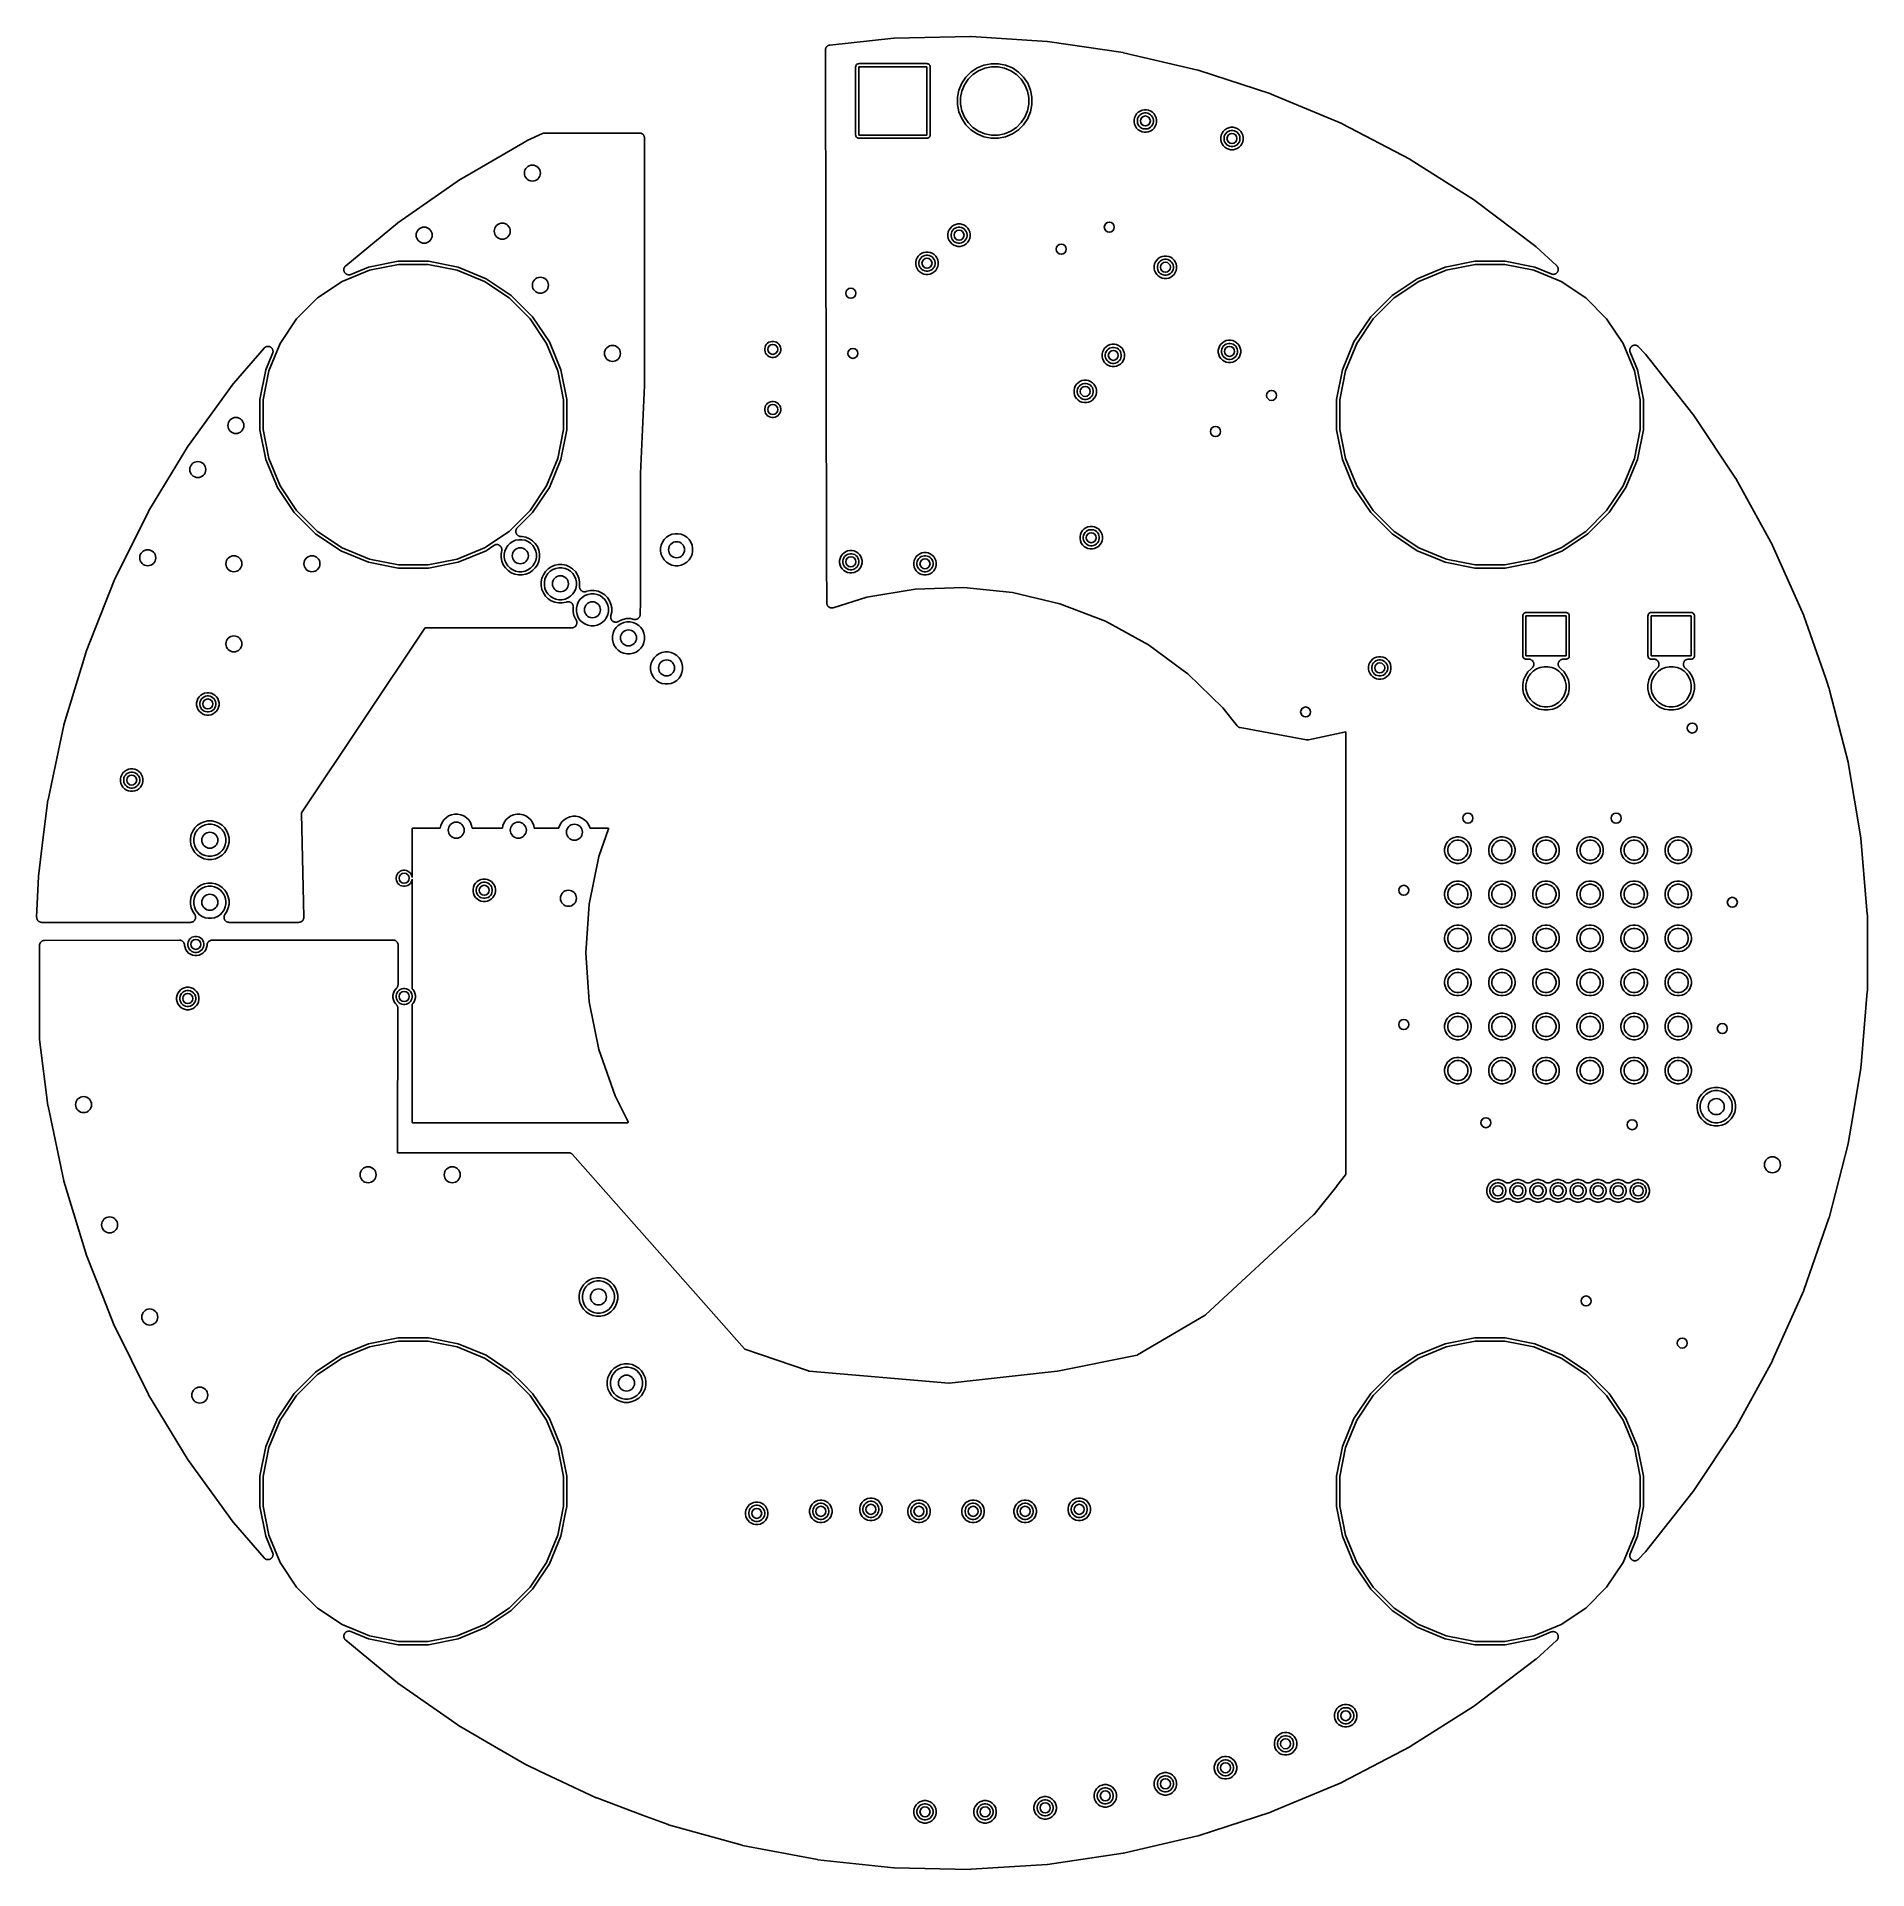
# Model space of a CAD drawing. Extents: x 115.8 to 161.5, y -138.1 to -92.4.
import ezdxf

# ---------------------------------------------------------------- set-up
doc = ezdxf.new("R2010")
doc.units = 0
doc.layers.add('BLACK', color=7, linetype='CONTINUOUS')

msp = doc.modelspace()

# ---------------------------------------------------------------- linework, layer by layer
at = {"layer": 'BLACK', "linetype": 'CONTINUOUS'}
for p, q in [((135.514, -92.7176), (135.516, -92.7108)), ((135.514, -92.7231), (135.514, -92.7176)), ((135.514, -92.7285), (135.514, -92.7231)), ((135.514, -92.7303), (135.514, -92.7285)), ((135.515, -93.1503), (135.514, -92.7303)), ((135.516, -92.7039), (135.518, -92.6987)), ((135.516, -92.7108), (135.516, -92.7039)), ((135.518, -92.6987), (135.519, -92.6933)), ((135.519, -92.6933), (135.522, -92.6869)), ((135.522, -92.6869), (135.524, -92.6802)), ((135.524, -92.6802), (135.527, -92.6754)), ((135.527, -92.6754), (135.529, -92.6704)), ((135.529, -92.6704), (135.532, -92.6646)), ((135.532, -92.6646), (135.536, -92.6585)), ((135.536, -92.6585), (135.539, -92.6543)), ((135.539, -92.6543), (135.542, -92.6497)), ((135.542, -92.6497), (135.547, -92.6448)), ((135.547, -92.6448), (135.552, -92.6395)), ((135.552, -92.6395), (135.556, -92.636)), ((135.556, -92.636), (135.56, -92.6321)), ((135.56, -92.6321), (135.566, -92.6283)), ((135.566, -92.6283), (135.571, -92.6239)), ((135.571, -92.6239), (135.576, -92.6213)), ((135.576, -92.6213), (135.58, -92.6183)), ((135.58, -92.6183), (135.587, -92.6156)), ((135.587, -92.6156), (135.593, -92.6124)), ((135.593, -92.6124), (135.598, -92.6108)), ((135.598, -92.6108), (135.603, -92.6087)), ((135.603, -92.6087), (135.61, -92.6073)), ((135.61, -92.6073), (135.617, -92.6053)), ((135.617, -92.6053), (135.622, -92.6048)), ((135.622, -92.6048), (135.628, -92.6037)), ((135.628, -92.6037), (137.223, -92.436)), ((137.223, -92.436), (137.225, -92.4358)), ((137.225, -92.4358), (137.23, -92.4358)), ((137.23, -92.4358), (137.234, -92.4353)), ((137.234, -92.4353), (139.139, -92.3954)), ((139.139, -92.3954), (139.14, -92.3954)), ((139.14, -92.3954), (139.145, -92.3958)), ((139.145, -92.3958), (139.149, -92.3956)), ((139.149, -92.3956), (141.051, -92.5152)), ((141.051, -92.5152), (141.052, -92.5154)), ((141.052, -92.5154), (141.057, -92.5161)), ((141.057, -92.5161), (141.061, -92.5163)), ((141.061, -92.5163), (142.946, -92.7947)), ((142.946, -92.7947), (142.948, -92.7949)), ((142.948, -92.7949), (142.952, -92.7961)), ((142.952, -92.7961), (142.956, -92.7966)), ((142.956, -92.7966), (144.811, -93.2317)), ((135.525, -97.3102), (135.515, -93.1503)), ((136.271, -93.1343), (136.269, -93.1562)), ((136.269, -93.1562), (136.269, -94.8438)), ((136.276, -93.1192), (136.271, -93.1343)), ((136.283, -93.1053), (136.276, -93.1192)), ((136.293, -93.0932), (136.283, -93.1053)), ((136.305, -93.0832), (136.293, -93.0932)), ((136.319, -93.0757), (136.305, -93.0832)), ((136.334, -93.0712), (136.319, -93.0757)), ((136.356, -93.069), (136.334, -93.0712)), ((136.35, -94.85), (136.35, -93.15)), ((136.35, -93.15), (138.05, -93.15)), ((138.044, -93.069), (136.356, -93.069)), ((138.066, -93.0712), (138.044, -93.069)), ((138.05, -93.15), (138.05, -94.85)), ((138.081, -93.0757), (138.066, -93.0712)), ((138.095, -93.0832), (138.081, -93.0757)), ((138.107, -93.0932), (138.095, -93.0832)), ((138.117, -93.1053), (138.107, -93.0932)), ((138.124, -93.1192), (138.117, -93.1053)), ((138.129, -93.1343), (138.124, -93.1192)), ((138.131, -93.1562), (138.129, -93.1343)), ((138.131, -94.8438), (138.131, -93.1562)), ((139.147, -93.2776), (139.018, -93.4072)), ((139.299, -93.1758), (139.147, -93.2776)), ((139.198, -93.3398), (139.337, -93.2467)), ((139.469, -93.1057), (139.299, -93.1758)), ((139.337, -93.2467), (139.492, -93.1827)), ((139.648, -93.07), (139.469, -93.1057)), ((139.492, -93.1827), (139.656, -93.15)), ((139.832, -93.07), (139.648, -93.07)), ((139.656, -93.15), (139.824, -93.15)), ((139.824, -93.15), (139.988, -93.1827)), ((140.011, -93.1057), (139.832, -93.07)), ((139.988, -93.1827), (140.143, -93.2467)), ((140.181, -93.1758), (140.011, -93.1057)), ((140.143, -93.2467), (140.282, -93.3398)), ((140.333, -93.2776), (140.181, -93.1758)), ((140.462, -93.4072), (140.333, -93.2776)), ((144.811, -93.2317), (144.813, -93.2321)), ((144.813, -93.2321), (144.817, -93.2336)), ((144.817, -93.2336), (144.821, -93.2346)), ((144.821, -93.2346), (146.633, -93.8233)), ((138.846, -93.7287), (138.81, -93.9084)), ((138.916, -93.5595), (138.846, -93.7287)), ((138.89, -93.9163), (138.923, -93.7521)), ((139.018, -93.4072), (138.916, -93.5595)), ((138.923, -93.7521), (138.987, -93.5974)), ((138.987, -93.5974), (139.08, -93.4582)), ((139.08, -93.4582), (139.198, -93.3398)), ((140.282, -93.3398), (140.4, -93.4582)), ((140.4, -93.4582), (140.493, -93.5974)), ((140.564, -93.5595), (140.462, -93.4072)), ((140.493, -93.5974), (140.557, -93.7521)), ((140.557, -93.7521), (140.59, -93.9163)), ((140.634, -93.7287), (140.564, -93.5595)), ((140.67, -93.9084), (140.634, -93.7287)), ((138.81, -93.9084), (138.81, -94.0916)), ((138.81, -94.0916), (138.846, -94.2713)), ((138.89, -94.0837), (138.89, -93.9163)), ((138.923, -94.2479), (138.89, -94.0837)), ((140.59, -94.0837), (140.557, -94.2479)), ((140.59, -93.9163), (140.59, -94.0837)), ((140.634, -94.2713), (140.67, -94.0916)), ((140.67, -94.0916), (140.67, -93.9084)), ((143.472, -94.22), (143.418, -94.2308)), ((143.528, -94.22), (143.472, -94.22)), ((143.582, -94.2308), (143.528, -94.22)), ((146.633, -93.8233), (146.635, -93.8238)), ((146.635, -93.8238), (146.639, -93.8257)), ((146.639, -93.8257), (146.643, -93.827)), ((146.643, -93.827), (148.4, -94.5653)), ((138.846, -94.2713), (138.916, -94.4405)), ((138.916, -94.4405), (139.018, -94.5928)), ((138.987, -94.4026), (138.923, -94.2479)), ((139.08, -94.5418), (138.987, -94.4026)), ((139.018, -94.5928), (139.147, -94.7224)), ((139.198, -94.6602), (139.08, -94.5418)), ((139.337, -94.7533), (139.198, -94.6602)), ((140.282, -94.6602), (140.143, -94.7533)), ((140.4, -94.5418), (140.282, -94.6602)), ((140.333, -94.7224), (140.462, -94.5928)), ((140.493, -94.4026), (140.4, -94.5418)), ((140.462, -94.5928), (140.564, -94.4405)), ((140.557, -94.2479), (140.493, -94.4026)), ((140.564, -94.4405), (140.576, -94.4113)), ((140.576, -94.4113), (140.634, -94.2713)), ((140.576, -94.4113), (140.576, -94.4113)), ((143.231, -94.4183), (143.22, -94.4724)), ((143.22, -94.4724), (143.22, -94.5276)), ((143.22, -94.5276), (143.231, -94.5817)), ((143.252, -94.3674), (143.231, -94.4183)), ((143.231, -94.5817), (143.252, -94.6326)), ((143.283, -94.3215), (143.252, -94.3674)), ((143.252, -94.6326), (143.283, -94.6785)), ((143.322, -94.2825), (143.283, -94.3215)), ((143.283, -94.6785), (143.322, -94.7175)), ((143.3, -94.4803), (143.308, -94.4417)), ((143.3, -94.5197), (143.3, -94.4803)), ((143.308, -94.5583), (143.3, -94.5197)), ((143.308, -94.4417), (143.323, -94.4053)), ((143.323, -94.5947), (143.308, -94.5583)), ((143.367, -94.2519), (143.322, -94.2825)), ((143.323, -94.4053), (143.345, -94.3725)), ((143.345, -94.6275), (143.323, -94.5947)), ((143.345, -94.3725), (143.373, -94.3447)), ((143.373, -94.6553), (143.345, -94.6275)), ((143.418, -94.2308), (143.367, -94.2519)), ((143.373, -94.3447), (143.405, -94.3228)), ((143.405, -94.6772), (143.373, -94.6553)), ((143.405, -94.3228), (143.442, -94.3077)), ((143.442, -94.6923), (143.405, -94.6772)), ((143.442, -94.3077), (143.48, -94.3)), ((143.48, -94.3), (143.52, -94.3)), ((143.52, -94.3), (143.558, -94.3077)), ((143.558, -94.3077), (143.595, -94.3228)), ((143.595, -94.6772), (143.558, -94.6923)), ((143.633, -94.2519), (143.582, -94.2308)), ((143.595, -94.3228), (143.627, -94.3447)), ((143.627, -94.6553), (143.595, -94.6772)), ((143.627, -94.3447), (143.655, -94.3725)), ((143.655, -94.6275), (143.627, -94.6553)), ((143.678, -94.2825), (143.633, -94.2519)), ((143.655, -94.3725), (143.677, -94.4053)), ((143.677, -94.5947), (143.655, -94.6275)), ((143.677, -94.4053), (143.692, -94.4417)), ((143.692, -94.5583), (143.677, -94.5947)), ((143.717, -94.3215), (143.678, -94.2825)), ((143.678, -94.7175), (143.717, -94.6785)), ((143.692, -94.4417), (143.7, -94.4803)), ((143.7, -94.5197), (143.692, -94.5583)), ((143.7, -94.4803), (143.7, -94.5197)), ((143.748, -94.3674), (143.717, -94.3215)), ((143.717, -94.6785), (143.748, -94.6326)), ((143.769, -94.4183), (143.748, -94.3674)), ((143.748, -94.6326), (143.769, -94.5817)), ((143.78, -94.4724), (143.769, -94.4183)), ((143.769, -94.5817), (143.78, -94.5276)), ((143.78, -94.5276), (143.78, -94.4724)), ((145.581, -94.6683), (145.53, -94.6894)), ((145.635, -94.6575), (145.581, -94.6683)), ((145.69, -94.6575), (145.635, -94.6575)), ((145.744, -94.6683), (145.69, -94.6575)), ((145.795, -94.6894), (145.744, -94.6683)), ((148.4, -94.5653), (148.401, -94.566)), ((148.401, -94.566), (148.405, -94.5681)), ((148.405, -94.5681), (148.409, -94.5698)), ((148.409, -94.5698), (150.098, -95.4524)), ((126.413, -95.9486), (128.063, -94.996)), ((128.063, -94.996), (128.064, -94.9951)), ((128.064, -94.9951), (128.068, -94.9933)), ((128.068, -94.9933), (128.072, -94.9911)), ((128.072, -94.9911), (128.452, -94.8121)), ((128.452, -94.8121), (128.454, -94.8113)), ((128.454, -94.8113), (128.456, -94.8106)), ((128.456, -94.8106), (128.458, -94.8096)), ((128.458, -94.8096), (128.468, -94.8066)), ((128.468, -94.8066), (128.477, -94.8034)), ((128.477, -94.8034), (128.48, -94.8031)), ((128.48, -94.8031), (128.482, -94.8024)), ((128.482, -94.8024), (128.492, -94.8014)), ((128.492, -94.8014), (128.502, -94.8001)), ((128.502, -94.8001), (128.504, -94.8002)), ((128.504, -94.8002), (128.506, -94.8)), ((128.506, -94.8), (130.873, -94.8)), ((130.873, -94.8), (130.874, -94.8)), ((130.874, -94.8), (130.874, -94.8)), ((130.874, -94.8), (130.874, -94.8)), ((130.874, -94.8), (130.875, -94.8)), ((130.875, -94.8), (130.887, -94.8013)), ((130.887, -94.8013), (130.899, -94.8026)), ((130.899, -94.8026), (130.899, -94.8027)), ((130.899, -94.8027), (130.899, -94.8028)), ((130.899, -94.8028), (130.911, -94.8064)), ((130.911, -94.8064), (130.922, -94.8099)), ((130.922, -94.8099), (130.923, -94.8101)), ((130.923, -94.8101), (130.923, -94.8103)), ((130.923, -94.8103), (130.933, -94.816)), ((130.933, -94.816), (130.944, -94.8217)), ((130.944, -94.8217), (130.944, -94.822)), ((130.944, -94.822), (130.945, -94.8222)), ((130.945, -94.8222), (130.954, -94.8299)), ((130.954, -94.8299), (130.963, -94.8375)), ((130.963, -94.8375), (130.963, -94.8379)), ((130.963, -94.8379), (130.964, -94.8381)), ((130.964, -94.8381), (130.971, -94.8474)), ((130.971, -94.8474), (130.979, -94.8567)), ((130.979, -94.8567), (130.979, -94.8571)), ((130.979, -94.8571), (130.979, -94.8575)), ((130.979, -94.8575), (130.985, -94.8681)), ((130.985, -94.8681), (130.99, -94.8786)), ((130.99, -94.8786), (130.991, -94.879)), ((130.991, -94.879), (130.991, -94.8794)), ((130.991, -94.8794), (130.994, -94.8909)), ((130.994, -94.8909), (130.998, -94.9023)), ((130.998, -94.9023), (130.998, -94.9028)), ((130.998, -94.9028), (130.998, -94.9032)), ((130.998, -94.9032), (130.999, -94.915)), ((130.999, -94.915), (131, -94.927)), ((131, -94.927), (131, -101.097)), ((136.269, -94.8438), (136.271, -94.8657)), ((136.271, -94.8657), (136.276, -94.8808)), ((136.276, -94.8808), (136.283, -94.8947)), ((136.283, -94.8947), (136.293, -94.9068)), ((136.293, -94.9068), (136.305, -94.9168)), ((136.305, -94.9168), (136.319, -94.9243)), ((136.319, -94.9243), (136.334, -94.9288)), ((136.334, -94.9288), (136.356, -94.931)), ((138.05, -94.85), (136.35, -94.85)), ((136.356, -94.931), (138.044, -94.931)), ((138.044, -94.931), (138.066, -94.9288)), ((138.066, -94.9288), (138.081, -94.9243)), ((138.081, -94.9243), (138.095, -94.9168)), ((138.095, -94.9168), (138.107, -94.9068)), ((138.107, -94.9068), (138.117, -94.8947)), ((138.117, -94.8947), (138.124, -94.8808)), ((138.124, -94.8808), (138.129, -94.8657)), ((138.129, -94.8657), (138.131, -94.8438)), ((139.147, -94.7224), (139.299, -94.8242)), ((139.299, -94.8242), (139.469, -94.8943)), ((139.492, -94.8173), (139.337, -94.7533)), ((139.469, -94.8943), (139.648, -94.93)), ((139.656, -94.85), (139.492, -94.8173)), ((139.648, -94.93), (139.832, -94.93)), ((139.824, -94.85), (139.656, -94.85)), ((139.988, -94.8173), (139.824, -94.85)), ((139.832, -94.93), (140.011, -94.8943)), ((140.143, -94.7533), (139.988, -94.8173)), ((140.011, -94.8943), (140.181, -94.8242)), ((140.181, -94.8242), (140.333, -94.7224)), ((143.322, -94.7175), (143.367, -94.7481)), ((143.367, -94.7481), (143.418, -94.7692)), ((143.418, -94.7692), (143.472, -94.78)), ((143.48, -94.7), (143.442, -94.6923)), ((143.472, -94.78), (143.528, -94.78)), ((143.52, -94.7), (143.48, -94.7)), ((143.558, -94.6923), (143.52, -94.7)), ((143.528, -94.78), (143.564, -94.7729)), ((143.564, -94.7729), (143.582, -94.7692)), ((143.582, -94.7692), (143.633, -94.7481)), ((143.633, -94.7481), (143.678, -94.7175)), ((145.393, -94.8558), (145.382, -94.9099)), ((145.382, -94.9099), (145.382, -94.9651)), ((145.382, -94.9651), (145.393, -95.0192)), ((145.414, -94.8049), (145.393, -94.8558)), ((145.393, -95.0192), (145.414, -95.0701)), ((145.445, -94.759), (145.414, -94.8049)), ((145.414, -95.0701), (145.445, -95.116)), ((145.484, -94.72), (145.445, -94.759)), ((145.445, -95.116), (145.484, -95.155)), ((145.463, -94.9178), (145.47, -94.8792)), ((145.463, -94.9572), (145.463, -94.9178)), ((145.47, -94.9958), (145.463, -94.9572)), ((145.47, -94.8792), (145.485, -94.8428)), ((145.485, -95.0322), (145.47, -94.9958)), ((145.53, -94.6894), (145.484, -94.72)), ((145.485, -94.8428), (145.507, -94.81)), ((145.507, -95.065), (145.485, -95.0322)), ((145.507, -94.81), (145.535, -94.7822)), ((145.535, -95.0928), (145.507, -95.065)), ((145.535, -94.7822), (145.568, -94.7603)), ((145.568, -95.1147), (145.535, -95.0928)), ((145.568, -94.7603), (145.604, -94.7452)), ((145.604, -95.1298), (145.568, -95.1147)), ((145.604, -94.7452), (145.643, -94.7375)), ((145.643, -95.1375), (145.604, -95.1298)), ((145.643, -94.7375), (145.682, -94.7375)), ((145.682, -95.1375), (145.643, -95.1375)), ((145.682, -94.7375), (145.721, -94.7452)), ((145.721, -95.1298), (145.682, -95.1375)), ((145.721, -94.7452), (145.757, -94.7603)), ((145.757, -95.1147), (145.721, -95.1298)), ((145.757, -94.7603), (145.79, -94.7822)), ((145.79, -95.0928), (145.757, -95.1147)), ((145.79, -94.7822), (145.818, -94.81)), ((145.818, -95.065), (145.79, -95.0928)), ((145.841, -94.72), (145.795, -94.6894)), ((145.818, -94.81), (145.84, -94.8428)), ((145.84, -95.0322), (145.818, -95.065)), ((145.84, -94.8428), (145.855, -94.8792)), ((145.855, -94.9958), (145.84, -95.0322)), ((145.88, -94.759), (145.841, -94.72)), ((145.841, -95.155), (145.88, -95.116)), ((145.855, -94.8792), (145.862, -94.9178)), ((145.862, -94.9572), (145.855, -94.9958)), ((145.862, -94.9178), (145.862, -94.9572)), ((145.911, -94.8049), (145.88, -94.759)), ((145.88, -95.116), (145.911, -95.0701)), ((145.932, -94.8558), (145.911, -94.8049)), ((145.911, -95.0701), (145.932, -95.0192)), ((145.942, -94.9099), (145.932, -94.8558)), ((145.932, -95.0192), (145.942, -94.9651)), ((145.942, -94.9651), (145.942, -94.9099)), ((145.484, -95.155), (145.53, -95.1856)), ((145.53, -95.1856), (145.581, -95.2067)), ((145.581, -95.2067), (145.635, -95.2175)), ((145.635, -95.2175), (145.69, -95.2175)), ((145.69, -95.2175), (145.744, -95.2067)), ((145.744, -95.2067), (145.795, -95.1856)), ((145.795, -95.1856), (145.841, -95.155)), ((150.098, -95.4524), (150.099, -95.4533)), ((150.099, -95.4533), (150.103, -95.4557)), ((150.103, -95.4557), (150.107, -95.4577)), ((150.107, -95.4577), (151.715, -96.4786)), ((124.839, -97.0415), (126.404, -95.9543)), ((126.404, -95.9543), (126.405, -95.9532)), ((126.405, -95.9532), (126.409, -95.9511)), ((126.409, -95.9511), (126.413, -95.9486)), ((151.715, -96.4786), (151.717, -96.4795)), ((151.717, -96.4795), (151.72, -96.4823)), ((151.72, -96.4823), (151.724, -96.4846)), ((151.724, -96.4846), (153.242, -97.6365)), ((123.541, -98.1152), (124.831, -97.048)), ((124.831, -97.048), (124.832, -97.0469)), ((124.832, -97.0469), (124.836, -97.0444)), ((124.836, -97.0444), (124.839, -97.0415)), ((135.527, -98.0102), (135.525, -97.3102)), ((138.581, -97.2683), (138.57, -97.3224)), ((138.57, -97.3224), (138.57, -97.3776)), ((138.57, -97.3776), (138.581, -97.4317)), ((138.602, -97.2174), (138.581, -97.2683)), ((138.633, -97.1715), (138.602, -97.2174)), ((138.672, -97.1325), (138.633, -97.1715)), ((138.65, -97.3303), (138.658, -97.2917)), ((138.65, -97.3697), (138.65, -97.3303)), ((138.658, -97.4083), (138.65, -97.3697)), ((138.658, -97.2917), (138.673, -97.2553)), ((138.673, -97.4447), (138.658, -97.4083)), ((138.717, -97.1019), (138.672, -97.1325)), ((138.673, -97.2553), (138.695, -97.2225)), ((138.695, -97.2225), (138.723, -97.1946)), ((138.768, -97.0808), (138.717, -97.1019)), ((138.723, -97.1946), (138.755, -97.1728)), ((138.755, -97.1728), (138.792, -97.1577)), ((138.822, -97.07), (138.768, -97.0808)), ((138.792, -97.1577), (138.83, -97.15)), ((138.878, -97.07), (138.822, -97.07)), ((138.83, -97.15), (138.87, -97.15)), ((138.87, -97.15), (138.908, -97.1577)), ((138.932, -97.0808), (138.878, -97.07)), ((138.908, -97.1577), (138.945, -97.1728)), ((138.983, -97.1019), (138.932, -97.0808)), ((138.945, -97.1728), (138.977, -97.1946)), ((138.977, -97.1946), (139.005, -97.2225)), ((139.028, -97.1325), (138.983, -97.1019)), ((139.005, -97.2225), (139.027, -97.2553)), ((139.027, -97.2553), (139.042, -97.2917)), ((139.042, -97.4083), (139.027, -97.4447)), ((139.067, -97.1715), (139.028, -97.1325)), ((139.042, -97.2917), (139.05, -97.3303)), ((139.05, -97.3697), (139.042, -97.4083)), ((139.05, -97.3303), (139.05, -97.3697)), ((139.098, -97.2174), (139.067, -97.1715)), ((139.119, -97.2683), (139.098, -97.2174)), ((139.13, -97.3224), (139.119, -97.2683)), ((139.119, -97.4317), (139.13, -97.3776)), ((139.13, -97.3776), (139.13, -97.3224)), ((137.833, -97.8715), (137.802, -97.9174)), ((137.872, -97.8325), (137.833, -97.8715)), ((137.917, -97.8019), (137.872, -97.8325)), ((137.968, -97.7808), (137.917, -97.8019)), ((137.923, -97.8946), (137.955, -97.8728)), ((137.955, -97.8728), (137.992, -97.8577)), ((138.022, -97.77), (137.968, -97.7808)), ((137.992, -97.8577), (138.03, -97.85)), ((138.078, -97.77), (138.022, -97.77)), ((138.03, -97.85), (138.07, -97.85)), ((138.07, -97.85), (138.108, -97.8577)), ((138.132, -97.7808), (138.078, -97.77)), ((138.108, -97.8577), (138.145, -97.8728)), ((138.183, -97.8019), (138.132, -97.7808)), ((138.145, -97.8728), (138.177, -97.8946)), ((138.228, -97.8325), (138.183, -97.8019)), ((138.267, -97.8715), (138.228, -97.8325)), ((138.298, -97.9174), (138.267, -97.8715)), ((138.581, -97.4317), (138.602, -97.4826)), ((138.602, -97.4826), (138.633, -97.5285)), ((138.633, -97.5285), (138.672, -97.5675)), ((138.672, -97.5675), (138.717, -97.5981)), ((138.695, -97.4775), (138.673, -97.4447)), ((138.723, -97.5053), (138.695, -97.4775)), ((138.717, -97.5981), (138.768, -97.6192)), ((138.755, -97.5272), (138.723, -97.5053)), ((138.792, -97.5423), (138.755, -97.5272)), ((138.768, -97.6192), (138.822, -97.63)), ((138.83, -97.55), (138.792, -97.5423)), ((138.822, -97.63), (138.878, -97.63)), ((138.87, -97.55), (138.83, -97.55)), ((138.908, -97.5423), (138.87, -97.55)), ((138.878, -97.63), (138.932, -97.6192)), ((138.945, -97.5272), (138.908, -97.5423)), ((138.932, -97.6192), (138.983, -97.5981)), ((138.977, -97.5053), (138.945, -97.5272)), ((139.005, -97.4775), (138.977, -97.5053)), ((138.983, -97.5981), (139.028, -97.5675)), ((139.027, -97.4447), (139.005, -97.4775)), ((139.028, -97.5675), (139.067, -97.5285)), ((139.067, -97.5285), (139.098, -97.4826)), ((139.098, -97.4826), (139.119, -97.4317)), ((143.918, -97.8808), (143.867, -97.9019)), ((143.972, -97.87), (143.918, -97.8808)), ((144.028, -97.87), (143.972, -97.87)), ((144.082, -97.8808), (144.028, -97.87)), ((144.133, -97.9019), (144.082, -97.8808)), ((153.242, -97.6365), (153.243, -97.6376)), ((153.243, -97.6376), (153.246, -97.6406)), ((153.246, -97.6406), (153.25, -97.6433)), ((153.25, -97.6433), (153.765, -98.1069)), ((123.454, -98.5067), (124.136, -98.2241)), ((123.495, -98.2007), (123.497, -98.1942)), ((123.495, -98.2065), (123.495, -98.2007)), ((123.495, -98.2124), (123.495, -98.2065)), ((123.495, -98.2189), (123.495, -98.2124)), ((123.495, -98.2255), (123.495, -98.2189)), ((123.496, -98.2312), (123.495, -98.2255)), ((123.497, -98.2371), (123.496, -98.2312)), ((123.497, -98.1877), (123.499, -98.1821)), ((123.497, -98.1942), (123.497, -98.1877)), ((123.499, -98.2433), (123.497, -98.2371)), ((123.499, -98.1821), (123.5, -98.1764)), ((123.5, -98.2498), (123.499, -98.2433)), ((123.5, -98.1764), (123.503, -98.1703)), ((123.502, -98.2552), (123.5, -98.2498)), ((123.504, -98.2608), (123.502, -98.2552)), ((123.503, -98.1703), (123.505, -98.164)), ((123.507, -98.2666), (123.504, -98.2608)), ((123.505, -98.164), (123.507, -98.1589)), ((123.507, -98.1589), (123.51, -98.1534)), ((123.51, -98.2727), (123.507, -98.2666)), ((123.51, -98.1534), (123.513, -98.148)), ((123.513, -98.2776), (123.51, -98.2727)), ((123.513, -98.148), (123.516, -98.1422)), ((123.516, -98.2828), (123.513, -98.2776)), ((123.516, -98.1422), (123.52, -98.1377)), ((123.52, -98.2879), (123.516, -98.2828)), ((123.52, -98.1377), (123.523, -98.1328)), ((123.523, -98.2933), (123.52, -98.2879)), ((123.523, -98.1328), (123.528, -98.1281)), ((123.527, -98.2975), (123.523, -98.2933)), ((123.531, -98.3021), (123.527, -98.2975)), ((123.528, -98.1281), (123.532, -98.1231)), ((123.536, -98.3063), (123.531, -98.3021)), ((123.532, -98.1231), (123.537, -98.1194)), ((123.541, -98.3109), (123.536, -98.3063)), ((123.537, -98.1194), (123.541, -98.1152)), ((123.546, -98.3142), (123.541, -98.3109)), ((123.55, -98.318), (123.546, -98.3142)), ((123.556, -98.3211), (123.55, -98.318)), ((123.561, -98.3248), (123.556, -98.3211)), ((123.567, -98.3271), (123.561, -98.3248)), ((123.572, -98.3299), (123.567, -98.3271)), ((123.578, -98.3318), (123.572, -98.3299)), ((123.584, -98.3344), (123.578, -98.3318)), ((123.59, -98.3356), (123.584, -98.3344)), ((123.596, -98.3373), (123.59, -98.3356)), ((123.602, -98.338), (123.596, -98.3373)), ((123.608, -98.3394), (123.602, -98.338)), ((123.614, -98.3394), (123.608, -98.3394)), ((123.62, -98.34), (123.614, -98.3394)), ((123.627, -98.3395), (123.62, -98.34)), ((123.633, -98.3395), (123.627, -98.3395)), ((123.639, -98.3384), (123.633, -98.3395)), ((123.645, -98.3379), (123.639, -98.3384)), ((123.651, -98.3361), (123.645, -98.3379)), ((123.658, -98.3349), (123.651, -98.3361)), ((123.663, -98.3327), (123.658, -98.3349)), ((123.669, -98.3311), (123.663, -98.3327)), ((123.67, -98.3304), (123.669, -98.3311)), ((124.113, -98.1471), (123.67, -98.3304)), ((124.853, -97.9999), (124.113, -98.1471)), ((124.136, -98.2241), (124.861, -98.0799)), ((125.607, -97.9999), (124.853, -97.9999)), ((124.861, -98.0799), (125.599, -98.0799)), ((125.599, -98.0799), (126.324, -98.2241)), ((126.347, -98.1471), (125.607, -97.9999)), ((126.324, -98.2241), (127.006, -98.5067)), ((127.044, -98.4358), (126.347, -98.1471)), ((135.532, -100.31), (135.527, -98.0102)), ((137.781, -97.9683), (137.77, -98.0224)), ((137.77, -98.0224), (137.77, -98.0776)), ((137.77, -98.0776), (137.781, -98.1317)), ((137.802, -97.9174), (137.781, -97.9683)), ((137.781, -98.1317), (137.802, -98.1826)), ((137.802, -98.1826), (137.833, -98.2285)), ((137.833, -98.2285), (137.872, -98.2675)), ((137.85, -98.0303), (137.858, -97.9917)), ((137.85, -98.0697), (137.85, -98.0303)), ((137.858, -98.1083), (137.85, -98.0697)), ((137.858, -97.9917), (137.873, -97.9553)), ((137.873, -98.1447), (137.858, -98.1083)), ((137.872, -98.2675), (137.917, -98.2981)), ((137.873, -97.9553), (137.895, -97.9225)), ((137.895, -98.1775), (137.873, -98.1447)), ((137.895, -97.9225), (137.923, -97.8946)), ((137.923, -98.2053), (137.895, -98.1775)), ((137.917, -98.2981), (137.968, -98.3192)), ((137.955, -98.2272), (137.923, -98.2053)), ((137.992, -98.2423), (137.955, -98.2272)), ((137.968, -98.3192), (138.022, -98.33)), ((138.03, -98.25), (137.992, -98.2423)), ((138.022, -98.33), (138.078, -98.33)), ((138.07, -98.25), (138.03, -98.25)), ((138.108, -98.2423), (138.07, -98.25)), ((138.078, -98.33), (138.132, -98.3192)), ((138.145, -98.2272), (138.108, -98.2423)), ((138.132, -98.3192), (138.183, -98.2981)), ((138.177, -98.2053), (138.145, -98.2272)), ((138.177, -97.8946), (138.205, -97.9225)), ((138.205, -98.1775), (138.177, -98.2053)), ((138.183, -98.2981), (138.228, -98.2675)), ((138.205, -97.9225), (138.227, -97.9553)), ((138.227, -98.1447), (138.205, -98.1775)), ((138.227, -97.9553), (138.242, -97.9917)), ((138.242, -98.1083), (138.227, -98.1447)), ((138.228, -98.2675), (138.267, -98.2285)), ((138.242, -97.9917), (138.25, -98.0303)), ((138.25, -98.0697), (138.242, -98.1083)), ((138.25, -98.0303), (138.25, -98.0697)), ((138.267, -98.2285), (138.298, -98.1826)), ((138.319, -97.9683), (138.298, -97.9174)), ((138.298, -98.1826), (138.319, -98.1317)), ((138.33, -98.0224), (138.319, -97.9683)), ((138.319, -98.1317), (138.328, -98.0851)), ((138.328, -98.0851), (138.33, -98.0776)), ((138.328, -98.0851), (138.328, -98.0851)), ((138.33, -98.0776), (138.33, -98.0224)), ((143.731, -98.0683), (143.72, -98.1224)), ((143.72, -98.1224), (143.72, -98.1776)), ((143.72, -98.1776), (143.731, -98.2317)), ((143.752, -98.0174), (143.731, -98.0683)), ((143.731, -98.2317), (143.752, -98.2826)), ((143.783, -97.9715), (143.752, -98.0174)), ((143.752, -98.2826), (143.783, -98.3285)), ((143.822, -97.9325), (143.783, -97.9715)), ((143.783, -98.3285), (143.822, -98.3675)), ((143.8, -98.1303), (143.808, -98.0917)), ((143.8, -98.1697), (143.8, -98.1303)), ((143.808, -98.2083), (143.8, -98.1697)), ((143.808, -98.0917), (143.823, -98.0553)), ((143.823, -98.2447), (143.808, -98.2083)), ((143.867, -97.9019), (143.822, -97.9325)), ((143.823, -98.0553), (143.845, -98.0225)), ((143.845, -98.2775), (143.823, -98.2447)), ((143.845, -98.0225), (143.873, -97.9946)), ((143.873, -98.3053), (143.845, -98.2775)), ((143.873, -97.9946), (143.905, -97.9728)), ((143.905, -98.3272), (143.873, -98.3053)), ((143.905, -97.9728), (143.942, -97.9577)), ((143.942, -98.3423), (143.905, -98.3272)), ((143.942, -97.9577), (143.98, -97.95)), ((143.98, -97.95), (144.02, -97.95)), ((144.02, -97.95), (144.058, -97.9577)), ((144.058, -97.9577), (144.095, -97.9728)), ((144.095, -98.3272), (144.058, -98.3423)), ((144.095, -97.9728), (144.127, -97.9946)), ((144.127, -98.3053), (144.095, -98.3272)), ((144.127, -97.9946), (144.155, -98.0225)), ((144.155, -98.2775), (144.127, -98.3053)), ((144.178, -97.9325), (144.133, -97.9019)), ((144.155, -98.0225), (144.177, -98.0553)), ((144.177, -98.2447), (144.155, -98.2775)), ((144.177, -98.0553), (144.192, -98.0917)), ((144.192, -98.2083), (144.177, -98.2447)), ((144.217, -97.9715), (144.178, -97.9325)), ((144.178, -98.3675), (144.217, -98.3285)), ((144.192, -98.0917), (144.2, -98.1303)), ((144.2, -98.1697), (144.192, -98.2083)), ((144.2, -98.1303), (144.2, -98.1697)), ((144.248, -98.0174), (144.217, -97.9715)), ((144.217, -98.3285), (144.248, -98.2826)), ((144.269, -98.0683), (144.248, -98.0174)), ((144.248, -98.2826), (144.269, -98.2317)), ((144.28, -98.1224), (144.269, -98.0683)), ((144.269, -98.2317), (144.28, -98.1776)), ((144.28, -98.1776), (144.28, -98.1224)), ((150.983, -98.1471), (150.286, -98.4358)), ((150.324, -98.5067), (151.006, -98.2241)), ((151.723, -97.9999), (150.983, -98.1471)), ((151.006, -98.2241), (151.731, -98.0799)), ((152.477, -97.9999), (151.723, -97.9999)), ((151.731, -98.0799), (152.469, -98.0799)), ((152.469, -98.0799), (153.194, -98.2241)), ((153.217, -98.1471), (152.477, -97.9999)), ((153.194, -98.2241), (153.876, -98.5067)), ((153.631, -98.3186), (153.217, -98.1471)), ((153.634, -98.3195), (153.631, -98.3186)), ((153.637, -98.3209), (153.634, -98.3195)), ((153.646, -98.3231), (153.637, -98.3209)), ((153.655, -98.3258), (153.646, -98.3231)), ((153.658, -98.3261), (153.655, -98.3258)), ((153.661, -98.3269), (153.658, -98.3261)), ((153.67, -98.3274), (153.661, -98.3269)), ((153.68, -98.3283), (153.67, -98.3274)), ((153.683, -98.328), (153.68, -98.3283)), ((153.686, -98.3281), (153.683, -98.328)), ((153.695, -98.3268), (153.686, -98.3281)), ((153.704, -98.3259), (153.695, -98.3268)), ((153.707, -98.325), (153.704, -98.3259)), ((153.71, -98.3245), (153.707, -98.325)), ((153.719, -98.3214), (153.71, -98.3245)), ((153.728, -98.3188), (153.719, -98.3214)), ((153.731, -98.3173), (153.728, -98.3188)), ((153.734, -98.3162), (153.731, -98.3173)), ((153.742, -98.3115), (153.734, -98.3162)), ((153.75, -98.3072), (153.742, -98.3115)), ((153.752, -98.3051), (153.75, -98.3072)), ((153.755, -98.3035), (153.752, -98.3051)), ((153.762, -98.2973), (153.755, -98.3035)), ((153.769, -98.2915), (153.762, -98.2973)), ((153.765, -98.1069), (153.766, -98.1081)), ((153.766, -98.1081), (153.768, -98.1105)), ((153.768, -98.1105), (153.771, -98.1126)), ((153.771, -98.2891), (153.769, -98.2915)), ((153.771, -98.1126), (153.776, -98.1197)), ((153.774, -98.2869), (153.771, -98.2891)), ((153.779, -98.2795), (153.774, -98.2869)), ((153.776, -98.1197), (153.782, -98.1266)), ((153.785, -98.2725), (153.779, -98.2795)), ((153.782, -98.1266), (153.784, -98.1294)), ((153.784, -98.1294), (153.786, -98.1319)), ((153.786, -98.2696), (153.785, -98.2725)), ((153.786, -98.1319), (153.79, -98.1401)), ((153.788, -98.2671), (153.786, -98.2696)), ((153.792, -98.2588), (153.788, -98.2671)), ((153.79, -98.1401), (153.795, -98.148)), ((153.797, -98.2507), (153.792, -98.2588)), ((153.795, -98.148), (153.796, -98.151)), ((153.796, -98.151), (153.798, -98.1539)), ((153.798, -98.2476), (153.797, -98.2507)), ((153.798, -98.1539), (153.8, -98.1627)), ((153.799, -98.2447), (153.798, -98.2476)), ((153.801, -98.2358), (153.799, -98.2447)), ((153.8, -98.1627), (153.803, -98.1714)), ((153.804, -98.227), (153.801, -98.2358)), ((153.803, -98.1714), (153.804, -98.1746)), ((153.804, -98.1746), (153.805, -98.1777)), ((153.805, -98.2207), (153.804, -98.2238)), ((153.804, -98.2238), (153.804, -98.227)), ((153.805, -98.1777), (153.805, -98.1868)), ((153.805, -98.1868), (153.807, -98.1959)), ((153.806, -98.2115), (153.805, -98.2207)), ((153.807, -98.1959), (153.806, -98.1992)), ((153.806, -98.1992), (153.807, -98.2024)), ((153.807, -98.2024), (153.806, -98.2115)), ((122.839, -98.9171), (123.454, -98.5067)), ((127.006, -98.5067), (127.62, -98.9171)), ((127.671, -98.855), (127.044, -98.4358)), ((143.822, -98.3675), (143.867, -98.3981)), ((143.867, -98.3981), (143.918, -98.4192)), ((143.918, -98.4192), (143.972, -98.43)), ((143.98, -98.35), (143.942, -98.3423)), ((143.972, -98.43), (144.028, -98.43)), ((144.02, -98.35), (143.98, -98.35)), ((144.058, -98.3423), (144.02, -98.35)), ((144.028, -98.43), (144.082, -98.4192)), ((144.082, -98.4192), (144.133, -98.3981)), ((144.133, -98.3981), (144.178, -98.3675)), ((150.286, -98.4358), (149.659, -98.855)), ((149.71, -98.9171), (150.324, -98.5067)), ((153.876, -98.5067), (154.49, -98.9171)), ((122.317, -99.4395), (122.839, -98.9171)), ((127.62, -98.9171), (128.143, -99.4395)), ((128.205, -99.3885), (127.671, -98.855)), ((149.659, -98.855), (149.125, -99.3885)), ((149.187, -99.4395), (149.71, -98.9171)), ((154.49, -98.9171), (155.013, -99.4395)), ((121.907, -100.054), (122.317, -99.4395)), ((128.143, -99.4395), (128.553, -100.054)), ((128.624, -100.016), (128.205, -99.3885)), ((149.125, -99.3885), (148.706, -100.016)), ((148.777, -100.054), (149.187, -99.4395)), ((155.013, -99.4395), (155.423, -100.054)), ((120.742, -101.052), (121.505, -100.169)), ((121.505, -100.169), (121.506, -100.167)), ((121.506, -100.167), (121.509, -100.164)), ((121.509, -100.164), (121.512, -100.161)), ((121.512, -100.161), (121.518, -100.156)), ((121.518, -100.156), (121.524, -100.15)), ((121.524, -100.15), (121.528, -100.148)), ((121.528, -100.148), (121.531, -100.145)), ((121.531, -100.145), (121.538, -100.142)), ((121.538, -100.142), (121.545, -100.137)), ((121.545, -100.137), (121.549, -100.136)), ((121.549, -100.136), (121.553, -100.134)), ((121.553, -100.134), (121.561, -100.131)), ((121.561, -100.131), (121.568, -100.129)), ((121.568, -100.129), (121.573, -100.128)), ((121.573, -100.128), (121.577, -100.127)), ((121.577, -100.127), (121.585, -100.126)), ((121.585, -100.126), (121.593, -100.125)), ((121.593, -100.125), (121.597, -100.125)), ((121.597, -100.125), (121.602, -100.125)), ((121.602, -100.125), (121.61, -100.125)), ((121.61, -100.125), (121.618, -100.126)), ((121.618, -100.126), (121.622, -100.127)), ((121.622, -100.127), (121.626, -100.127)), ((121.624, -100.736), (121.907, -100.054)), ((121.626, -100.127), (121.634, -100.13)), ((121.634, -100.13), (121.642, -100.131)), ((121.642, -100.131), (121.646, -100.133)), ((121.646, -100.133), (121.65, -100.135)), ((121.65, -100.135), (121.657, -100.138)), ((121.657, -100.138), (121.664, -100.142)), ((121.664, -100.142), (121.668, -100.144)), ((121.668, -100.144), (121.672, -100.146)), ((121.672, -100.146), (121.678, -100.151)), ((121.678, -100.151), (121.684, -100.156)), ((121.684, -100.156), (121.687, -100.159)), ((121.687, -100.159), (121.691, -100.162)), ((121.691, -100.162), (121.696, -100.168)), ((121.696, -100.168), (121.701, -100.174)), ((128.553, -100.054), (128.836, -100.736)), ((128.913, -100.713), (128.624, -100.016)), ((134, -100.18), (134.008, -100.142)), ((134.008, -100.142), (134.023, -100.105)), ((134.023, -100.105), (134.045, -100.073)), ((134.045, -100.073), (134.073, -100.045)), ((134.073, -100.045), (134.105, -100.023)), ((134.105, -100.023), (134.142, -100.008)), ((134.142, -100.008), (134.18, -100)), ((134.18, -100), (134.22, -100)), ((134.22, -100), (134.258, -100.008)), ((134.258, -100.008), (134.295, -100.023)), ((134.295, -100.023), (134.327, -100.045)), ((134.327, -100.045), (134.355, -100.073)), ((134.355, -100.073), (134.377, -100.105)), ((134.377, -100.105), (134.392, -100.142)), ((134.392, -100.142), (134.4, -100.18)), ((142.522, -100.133), (142.483, -100.172)), ((142.567, -100.102), (142.522, -100.133)), ((142.618, -100.081), (142.567, -100.102)), ((142.605, -100.173), (142.642, -100.158)), ((142.672, -100.07), (142.618, -100.081)), ((142.642, -100.158), (142.68, -100.15)), ((142.728, -100.07), (142.672, -100.07)), ((142.68, -100.15), (142.72, -100.15)), ((142.72, -100.15), (142.758, -100.158)), ((142.782, -100.081), (142.728, -100.07)), ((142.758, -100.158), (142.795, -100.173)), ((142.833, -100.102), (142.782, -100.081)), ((142.878, -100.133), (142.833, -100.102)), ((142.917, -100.172), (142.878, -100.133)), ((145.331, -100.168), (145.32, -100.222)), ((145.352, -100.117), (145.331, -100.168)), ((145.383, -100.072), (145.352, -100.117)), ((145.422, -100.033), (145.383, -100.072)), ((145.408, -100.192), (145.423, -100.155)), ((145.467, -100.002), (145.422, -100.033)), ((145.423, -100.155), (145.445, -100.123)), ((145.445, -100.123), (145.473, -100.095)), ((145.518, -99.9808), (145.467, -100.002)), ((145.473, -100.095), (145.505, -100.073)), ((145.505, -100.073), (145.542, -100.058)), ((145.572, -99.97), (145.518, -99.9808)), ((145.542, -100.058), (145.58, -100.05)), ((145.628, -99.97), (145.572, -99.97)), ((145.58, -100.05), (145.62, -100.05)), ((145.62, -100.05), (145.658, -100.058)), ((145.682, -99.9808), (145.628, -99.97)), ((145.658, -100.058), (145.695, -100.073)), ((145.733, -100.002), (145.682, -99.9808)), ((145.695, -100.073), (145.727, -100.095)), ((145.727, -100.095), (145.755, -100.123)), ((145.778, -100.033), (145.733, -100.002)), ((145.755, -100.123), (145.777, -100.155)), ((145.777, -100.155), (145.792, -100.192)), ((145.817, -100.072), (145.778, -100.033)), ((145.848, -100.117), (145.817, -100.072)), ((145.869, -100.168), (145.848, -100.117)), ((145.88, -100.222), (145.869, -100.168)), ((148.706, -100.016), (148.417, -100.713)), ((148.494, -100.736), (148.777, -100.054)), ((155.423, -100.054), (155.706, -100.736)), ((155.602, -100.17), (155.607, -100.161)), ((155.607, -100.161), (155.612, -100.151)), ((155.612, -100.151), (155.614, -100.15)), ((155.614, -100.15), (155.615, -100.148)), ((155.615, -100.148), (155.622, -100.14)), ((155.622, -100.14), (155.628, -100.132)), ((155.628, -100.132), (155.63, -100.131)), ((155.63, -100.131), (155.631, -100.13)), ((155.631, -100.13), (155.639, -100.123)), ((155.639, -100.123), (155.648, -100.117)), ((155.648, -100.117), (155.649, -100.116)), ((155.649, -100.116), (155.651, -100.115)), ((155.651, -100.115), (155.66, -100.11)), ((155.66, -100.11), (155.67, -100.105)), ((155.67, -100.105), (155.671, -100.105)), ((155.671, -100.105), (155.673, -100.104)), ((155.673, -100.104), (155.683, -100.101)), ((155.683, -100.101), (155.693, -100.098)), ((155.693, -100.098), (155.695, -100.098)), ((155.695, -100.098), (155.697, -100.098)), ((155.697, -100.098), (155.708, -100.097)), ((155.708, -100.097), (155.718, -100.096)), ((155.718, -100.096), (155.72, -100.096)), ((155.72, -100.096), (155.722, -100.096)), ((155.722, -100.096), (155.732, -100.097)), ((155.732, -100.097), (155.743, -100.099)), ((155.743, -100.099), (155.745, -100.099)), ((155.745, -100.099), (155.746, -100.099)), ((155.746, -100.099), (155.756, -100.103)), ((155.756, -100.103), (155.766, -100.106)), ((155.766, -100.106), (155.768, -100.107)), ((155.768, -100.107), (155.77, -100.107)), ((155.77, -100.107), (155.779, -100.113)), ((155.779, -100.113), (155.788, -100.118)), ((155.788, -100.118), (155.79, -100.119)), ((155.79, -100.119), (155.791, -100.12)), ((155.791, -100.12), (155.799, -100.127)), ((155.799, -100.127), (155.807, -100.133)), ((155.807, -100.133), (155.809, -100.135)), ((155.809, -100.135), (155.81, -100.136)), ((155.81, -100.136), (155.977, -100.314)), ((121.718, -100.3), (121.547, -100.713)), ((121.701, -100.174), (121.704, -100.178)), ((121.704, -100.178), (121.707, -100.181)), ((121.707, -100.181), (121.71, -100.188)), ((121.71, -100.188), (121.714, -100.195)), ((121.714, -100.195), (121.716, -100.199)), ((121.716, -100.199), (121.718, -100.203)), ((121.718, -100.203), (121.72, -100.211)), ((121.719, -100.296), (121.718, -100.3)), ((121.721, -100.292), (121.719, -100.296)), ((121.72, -100.211), (121.723, -100.218)), ((121.723, -100.284), (121.721, -100.292)), ((121.723, -100.218), (121.724, -100.223)), ((121.725, -100.276), (121.723, -100.284)), ((121.724, -100.223), (121.725, -100.227)), ((121.725, -100.227), (121.726, -100.235)), ((121.726, -100.272), (121.725, -100.276)), ((121.726, -100.235), (121.727, -100.243)), ((121.727, -100.267), (121.726, -100.272)), ((121.727, -100.243), (121.727, -100.247)), ((121.727, -100.247), (121.728, -100.252)), ((121.728, -100.252), (121.727, -100.26)), ((121.727, -100.26), (121.727, -100.267)), ((134, -100.22), (134, -100.18)), ((134.008, -100.258), (134, -100.22)), ((134.023, -100.295), (134.008, -100.258)), ((134.045, -100.327), (134.023, -100.295)), ((134.073, -100.355), (134.045, -100.327)), ((134.105, -100.377), (134.073, -100.355)), ((134.142, -100.392), (134.105, -100.377)), ((134.18, -100.4), (134.142, -100.392)), ((134.22, -100.4), (134.18, -100.4)), ((134.258, -100.392), (134.22, -100.4)), ((134.295, -100.377), (134.258, -100.392)), ((134.327, -100.355), (134.295, -100.377)), ((134.355, -100.327), (134.327, -100.355)), ((134.377, -100.295), (134.355, -100.327)), ((134.392, -100.258), (134.377, -100.295)), ((134.4, -100.22), (134.392, -100.258)), ((134.4, -100.18), (134.4, -100.22)), ((135.534, -101.21), (135.532, -100.31)), ((142.431, -100.268), (142.42, -100.322)), ((142.42, -100.322), (142.42, -100.378)), ((142.42, -100.378), (142.431, -100.432)), ((142.452, -100.217), (142.431, -100.268)), ((142.431, -100.432), (142.452, -100.483)), ((142.483, -100.172), (142.452, -100.217)), ((142.452, -100.483), (142.483, -100.528)), ((142.483, -100.528), (142.522, -100.567)), ((142.5, -100.33), (142.508, -100.292)), ((142.5, -100.37), (142.5, -100.33)), ((142.508, -100.408), (142.5, -100.37)), ((142.508, -100.292), (142.523, -100.255)), ((142.523, -100.445), (142.508, -100.408)), ((142.522, -100.567), (142.567, -100.598)), ((142.523, -100.255), (142.545, -100.223)), ((142.545, -100.477), (142.523, -100.445)), ((142.545, -100.223), (142.573, -100.195)), ((142.573, -100.505), (142.545, -100.477)), ((142.567, -100.598), (142.618, -100.619)), ((142.573, -100.195), (142.605, -100.173)), ((142.605, -100.527), (142.573, -100.505)), ((142.642, -100.542), (142.605, -100.527)), ((142.618, -100.619), (142.672, -100.63)), ((142.68, -100.55), (142.642, -100.542)), ((142.72, -100.55), (142.68, -100.55)), ((142.758, -100.542), (142.72, -100.55)), ((142.728, -100.63), (142.782, -100.619)), ((142.795, -100.527), (142.758, -100.542)), ((142.782, -100.619), (142.833, -100.598)), ((142.795, -100.173), (142.827, -100.195)), ((142.827, -100.505), (142.795, -100.527)), ((142.827, -100.195), (142.855, -100.223)), ((142.855, -100.477), (142.827, -100.505)), ((142.833, -100.598), (142.878, -100.567)), ((142.855, -100.223), (142.877, -100.255)), ((142.877, -100.445), (142.855, -100.477)), ((142.877, -100.255), (142.892, -100.292)), ((142.892, -100.408), (142.877, -100.445)), ((142.878, -100.567), (142.917, -100.528)), ((142.892, -100.292), (142.9, -100.33)), ((142.9, -100.37), (142.892, -100.408)), ((142.9, -100.33), (142.9, -100.37)), ((142.948, -100.217), (142.917, -100.172)), ((142.917, -100.528), (142.948, -100.483)), ((142.965, -100.258), (142.948, -100.217)), ((142.948, -100.483), (142.969, -100.432)), ((142.965, -100.259), (142.965, -100.258)), ((142.969, -100.268), (142.965, -100.259)), ((142.98, -100.322), (142.969, -100.268)), ((142.969, -100.432), (142.98, -100.378)), ((142.98, -100.378), (142.98, -100.322)), ((145.32, -100.222), (145.32, -100.278)), ((145.32, -100.278), (145.331, -100.332)), ((145.331, -100.332), (145.352, -100.383)), ((145.352, -100.383), (145.383, -100.428)), ((145.383, -100.428), (145.422, -100.467)), ((145.4, -100.23), (145.408, -100.192)), ((145.4, -100.27), (145.4, -100.23)), ((145.408, -100.308), (145.4, -100.27)), ((145.423, -100.345), (145.408, -100.308)), ((145.422, -100.467), (145.467, -100.498)), ((145.445, -100.377), (145.423, -100.345)), ((145.473, -100.405), (145.445, -100.377)), ((145.467, -100.498), (145.518, -100.519)), ((145.505, -100.427), (145.473, -100.405)), ((145.542, -100.442), (145.505, -100.427)), ((145.518, -100.519), (145.572, -100.53)), ((145.58, -100.45), (145.542, -100.442)), ((145.572, -100.53), (145.628, -100.53)), ((145.62, -100.45), (145.58, -100.45)), ((145.658, -100.442), (145.62, -100.45)), ((145.628, -100.53), (145.682, -100.519)), ((145.695, -100.427), (145.658, -100.442)), ((145.682, -100.519), (145.733, -100.498)), ((145.727, -100.405), (145.695, -100.427)), ((145.755, -100.377), (145.727, -100.405)), ((145.733, -100.498), (145.778, -100.467)), ((145.777, -100.345), (145.755, -100.377)), ((145.792, -100.308), (145.777, -100.345)), ((145.778, -100.467), (145.817, -100.428)), ((145.792, -100.192), (145.8, -100.23)), ((145.8, -100.27), (145.792, -100.308)), ((145.8, -100.23), (145.8, -100.27)), ((145.817, -100.428), (145.848, -100.383)), ((145.848, -100.383), (145.869, -100.332)), ((145.869, -100.332), (145.88, -100.278)), ((145.88, -100.278), (145.88, -100.222)), ((155.59, -100.221), (155.591, -100.22)), ((155.591, -100.232), (155.59, -100.221)), ((155.591, -100.218), (155.592, -100.207)), ((155.591, -100.22), (155.591, -100.218)), ((155.592, -100.242), (155.591, -100.232)), ((155.592, -100.207), (155.593, -100.197)), ((155.592, -100.244), (155.592, -100.242)), ((155.593, -100.246), (155.592, -100.244)), ((155.593, -100.197), (155.594, -100.195)), ((155.595, -100.256), (155.593, -100.246)), ((155.594, -100.193), (155.597, -100.183)), ((155.594, -100.195), (155.594, -100.193)), ((155.598, -100.266), (155.595, -100.256)), ((155.597, -100.183), (155.601, -100.173)), ((155.599, -100.268), (155.598, -100.266)), ((155.599, -100.27), (155.599, -100.268)), ((155.6, -100.272), (155.599, -100.27)), ((155.783, -100.713), (155.6, -100.272)), ((155.601, -100.171), (155.602, -100.17)), ((155.601, -100.173), (155.601, -100.171)), ((155.977, -100.314), (155.979, -100.316)), ((155.979, -100.316), (155.981, -100.319)), ((155.981, -100.319), (155.984, -100.322)), ((155.984, -100.322), (157.168, -101.815)), ((119.615, -102.602), (120.735, -101.061)), ((120.735, -101.061), (120.736, -101.059)), ((120.736, -101.059), (120.739, -101.056)), ((120.739, -101.056), (120.742, -101.052)), ((121.547, -100.713), (121.4, -101.453)), ((121.48, -101.461), (121.624, -100.736)), ((128.836, -100.736), (128.98, -101.461)), ((129.06, -101.453), (128.913, -100.713)), ((141.783, -101.072), (141.752, -101.117)), ((141.822, -101.033), (141.783, -101.072)), ((141.867, -101.002), (141.822, -101.033)), ((141.918, -100.981), (141.867, -101.002)), ((141.873, -101.095), (141.905, -101.073)), ((141.905, -101.073), (141.942, -101.058)), ((141.972, -100.97), (141.918, -100.981)), ((141.942, -101.058), (141.98, -101.05)), ((142.028, -100.97), (141.972, -100.97)), ((141.98, -101.05), (142.02, -101.05)), ((142.02, -101.05), (142.058, -101.058)), ((142.082, -100.981), (142.028, -100.97)), ((142.058, -101.058), (142.095, -101.073)), ((142.133, -101.002), (142.082, -100.981)), ((142.095, -101.073), (142.127, -101.095)), ((142.178, -101.033), (142.133, -101.002)), ((142.217, -101.072), (142.178, -101.033)), ((142.248, -101.117), (142.217, -101.072)), ((142.672, -100.63), (142.728, -100.63)), ((148.417, -100.713), (148.27, -101.453)), ((148.35, -101.461), (148.494, -100.736)), ((155.706, -100.736), (155.85, -101.461)), ((155.93, -101.453), (155.783, -100.713)), ((121.4, -101.453), (121.4, -102.207)), ((121.48, -102.199), (121.48, -101.461)), ((128.98, -101.461), (128.98, -102.199)), ((129.06, -102.207), (129.06, -101.453)), ((131, -101.103), (130.9, -103.299)), ((131, -101.097), (131, -101.099)), ((131, -101.099), (131, -101.101)), ((131, -101.101), (131, -101.103)), ((134.073, -101.545), (134.105, -101.523)), ((134.105, -101.523), (134.142, -101.508)), ((134.142, -101.508), (134.18, -101.5)), ((134.18, -101.5), (134.22, -101.5)), ((134.22, -101.5), (134.258, -101.508)), ((134.258, -101.508), (134.295, -101.523)), ((134.295, -101.523), (134.327, -101.545)), ((135.543, -104.86), (135.534, -101.21)), ((141.731, -101.168), (141.72, -101.222)), ((141.72, -101.222), (141.72, -101.278)), ((141.72, -101.278), (141.731, -101.332)), ((141.752, -101.117), (141.731, -101.168)), ((141.731, -101.332), (141.752, -101.383)), ((141.752, -101.383), (141.783, -101.428)), ((141.783, -101.428), (141.822, -101.467)), ((141.8, -101.23), (141.808, -101.192)), ((141.8, -101.27), (141.8, -101.23)), ((141.808, -101.308), (141.8, -101.27)), ((141.808, -101.192), (141.823, -101.155)), ((141.823, -101.345), (141.808, -101.308)), ((141.822, -101.467), (141.867, -101.498)), ((141.823, -101.155), (141.845, -101.123)), ((141.845, -101.377), (141.823, -101.345)), ((141.845, -101.123), (141.873, -101.095)), ((141.873, -101.405), (141.845, -101.377)), ((141.867, -101.498), (141.918, -101.519)), ((141.905, -101.427), (141.873, -101.405)), ((141.942, -101.442), (141.905, -101.427)), ((141.918, -101.519), (141.972, -101.53)), ((141.98, -101.45), (141.942, -101.442)), ((141.972, -101.53), (142.028, -101.53)), ((142.02, -101.45), (141.98, -101.45)), ((142.058, -101.442), (142.02, -101.45)), ((142.028, -101.53), (142.082, -101.519)), ((142.095, -101.427), (142.058, -101.442)), ((142.082, -101.519), (142.133, -101.498)), ((142.127, -101.405), (142.095, -101.427)), ((142.127, -101.095), (142.155, -101.123)), ((142.155, -101.377), (142.127, -101.405)), ((142.133, -101.498), (142.178, -101.467)), ((142.155, -101.123), (142.177, -101.155)), ((142.177, -101.345), (142.155, -101.377)), ((142.177, -101.155), (142.192, -101.192)), ((142.192, -101.308), (142.177, -101.345)), ((142.178, -101.467), (142.217, -101.428)), ((142.192, -101.192), (142.2, -101.23)), ((142.2, -101.27), (142.192, -101.308)), ((142.2, -101.23), (142.2, -101.27)), ((142.217, -101.428), (142.248, -101.383)), ((142.269, -101.168), (142.248, -101.117)), ((142.248, -101.383), (142.269, -101.332)), ((142.28, -101.222), (142.269, -101.168)), ((142.269, -101.332), (142.28, -101.278)), ((142.28, -101.278), (142.28, -101.222)), ((148.27, -101.453), (148.27, -102.207)), ((148.35, -102.199), (148.35, -101.461)), ((155.85, -101.461), (155.85, -102.199)), ((155.93, -102.207), (155.93, -101.453)), ((134, -101.68), (134.008, -101.642)), ((134, -101.72), (134, -101.68)), ((134.008, -101.758), (134, -101.72)), ((134.008, -101.642), (134.023, -101.605)), ((134.023, -101.795), (134.008, -101.758)), ((134.023, -101.605), (134.045, -101.573)), ((134.045, -101.827), (134.023, -101.795)), ((134.045, -101.573), (134.073, -101.545)), ((134.073, -101.855), (134.045, -101.827)), ((134.105, -101.877), (134.073, -101.855)), ((134.142, -101.892), (134.105, -101.877)), ((134.18, -101.9), (134.142, -101.892)), ((134.22, -101.9), (134.18, -101.9)), ((134.258, -101.892), (134.22, -101.9)), ((134.295, -101.877), (134.258, -101.892)), ((134.327, -101.855), (134.295, -101.877)), ((134.327, -101.545), (134.355, -101.573)), ((134.355, -101.827), (134.327, -101.855)), ((134.355, -101.573), (134.377, -101.605)), ((134.377, -101.795), (134.355, -101.827)), ((134.377, -101.605), (134.392, -101.642)), ((134.392, -101.758), (134.377, -101.795)), ((134.392, -101.642), (134.4, -101.68)), ((134.4, -101.72), (134.392, -101.758)), ((134.4, -101.68), (134.4, -101.72)), ((157.168, -101.815), (157.169, -101.817)), ((157.169, -101.817), (157.171, -101.821)), ((157.171, -101.821), (157.174, -101.824)), ((157.174, -101.824), (158.228, -103.411)), ((121.4, -102.207), (121.547, -102.947)), ((121.624, -102.924), (121.48, -102.199)), ((128.98, -102.199), (128.836, -102.924)), ((128.913, -102.947), (129.06, -102.207)), ((148.27, -102.207), (148.417, -102.947)), ((148.494, -102.924), (148.35, -102.199)), ((155.85, -102.199), (155.706, -102.924)), ((155.783, -102.947), (155.93, -102.207)), ((118.622, -104.24), (119.609, -102.611)), ((119.609, -102.611), (119.61, -102.609)), ((119.61, -102.609), (119.613, -102.606)), ((119.613, -102.606), (119.615, -102.602)), ((121.547, -102.947), (121.836, -103.644)), ((121.907, -103.606), (121.624, -102.924)), ((128.836, -102.924), (128.553, -103.606)), ((128.624, -103.644), (128.913, -102.947)), ((130.9, -103.299), (130.9, -103.301)), ((130.9, -103.301), (130.9, -106.498)), ((148.417, -102.947), (148.706, -103.644)), ((148.777, -103.606), (148.494, -102.924)), ((155.706, -102.924), (155.423, -103.606)), ((155.494, -103.644), (155.783, -102.947)), ((121.836, -103.644), (122.255, -104.271)), ((122.317, -104.22), (121.907, -103.606)), ((128.553, -103.606), (128.143, -104.22)), ((128.205, -104.271), (128.624, -103.644)), ((148.706, -103.644), (149.125, -104.271)), ((149.187, -104.22), (148.777, -103.606)), ((155.423, -103.606), (155.013, -104.22)), ((155.075, -104.271), (155.494, -103.644)), ((158.228, -103.411), (158.229, -103.412)), ((158.229, -103.412), (158.231, -103.416)), ((158.231, -103.416), (158.234, -103.42)), ((158.234, -103.42), (159.152, -105.089)), ((117.77, -105.956), (118.617, -104.25)), ((118.617, -104.25), (118.618, -104.248)), ((118.618, -104.248), (118.621, -104.244)), ((118.621, -104.244), (118.622, -104.24)), ((122.255, -104.271), (122.788, -104.805)), ((122.839, -104.743), (122.317, -104.22)), ((128.143, -104.22), (127.62, -104.743)), ((127.823, -104.653), (128.205, -104.271)), ((149.125, -104.271), (149.659, -104.805)), ((149.71, -104.743), (149.187, -104.22)), ((155.013, -104.22), (154.49, -104.743)), ((154.541, -104.805), (155.075, -104.271)), ((123.454, -105.153), (122.839, -104.743)), ((127.62, -104.743), (127.006, -105.153)), ((127.786, -104.742), (127.787, -104.73)), ((127.786, -104.743), (127.786, -104.742)), ((127.786, -104.742), (127.786, -104.742)), ((127.787, -104.754), (127.786, -104.743)), ((127.787, -104.73), (127.788, -104.718)), ((127.788, -104.718), (127.789, -104.717)), ((127.788, -104.718), (127.788, -104.718)), ((127.789, -104.717), (127.792, -104.706)), ((127.792, -104.706), (127.796, -104.694)), ((127.796, -104.694), (127.802, -104.683)), ((127.796, -104.694), (127.796, -104.694)), ((127.796, -104.694), (127.796, -104.694)), ((127.802, -104.683), (127.807, -104.672)), ((127.807, -104.672), (127.808, -104.672)), ((127.808, -104.672), (127.815, -104.663)), ((127.808, -104.672), (127.808, -104.672)), ((127.815, -104.663), (127.823, -104.653)), ((141.933, -104.722), (141.902, -104.767)), ((141.972, -104.683), (141.933, -104.722)), ((142.017, -104.652), (141.972, -104.683)), ((142.068, -104.631), (142.017, -104.652)), ((142.023, -104.745), (142.055, -104.723)), ((142.055, -104.723), (142.092, -104.708)), ((142.122, -104.62), (142.068, -104.631)), ((142.092, -104.708), (142.13, -104.7)), ((142.178, -104.62), (142.122, -104.62)), ((142.13, -104.7), (142.17, -104.7)), ((142.17, -104.7), (142.208, -104.708)), ((142.232, -104.631), (142.178, -104.62)), ((142.208, -104.708), (142.245, -104.723)), ((142.283, -104.652), (142.232, -104.631)), ((142.245, -104.723), (142.277, -104.745)), ((142.328, -104.683), (142.283, -104.652)), ((142.367, -104.722), (142.328, -104.683)), ((142.398, -104.767), (142.367, -104.722)), ((150.324, -105.153), (149.71, -104.743)), ((154.49, -104.743), (153.876, -105.153)), ((122.788, -104.805), (123.416, -105.224)), ((124.136, -105.436), (123.454, -105.153)), ((127.006, -105.153), (126.324, -105.436)), ((127.044, -105.224), (127.241, -105.093)), ((127.241, -105.093), (127.242, -105.092)), ((127.242, -105.092), (127.253, -105.086)), ((127.242, -105.092), (127.242, -105.092)), ((127.242, -105.092), (127.242, -105.092)), ((127.242, -105.092), (127.242, -105.092)), ((127.253, -105.086), (127.264, -105.08)), ((127.264, -105.08), (127.276, -105.077)), ((127.264, -105.08), (127.264, -105.08)), ((127.264, -105.08), (127.264, -105.08)), ((127.276, -105.077), (127.288, -105.074)), ((127.288, -105.073), (127.3, -105.072)), ((127.288, -105.074), (127.288, -105.073)), ((127.288, -105.073), (127.288, -105.073)), ((127.3, -105.072), (127.312, -105.071)), ((127.312, -105.071), (127.313, -105.071)), ((127.313, -105.071), (127.313, -105.071)), ((127.313, -105.071), (127.325, -105.073)), ((127.325, -105.073), (127.337, -105.074)), ((127.337, -105.074), (127.337, -105.074)), ((127.337, -105.074), (127.337, -105.074)), ((127.337, -105.074), (127.349, -105.078)), ((127.349, -105.078), (127.361, -105.081)), ((127.361, -105.081), (127.361, -105.081)), ((127.361, -105.081), (127.361, -105.081)), ((127.361, -105.081), (127.372, -105.087)), ((127.372, -105.087), (127.382, -105.093)), ((127.382, -105.093), (127.383, -105.093)), ((127.383, -105.093), (127.383, -105.093)), ((127.383, -105.093), (127.392, -105.101)), ((127.392, -105.101), (127.401, -105.109)), ((127.401, -105.109), (127.402, -105.109)), ((127.402, -105.109), (127.402, -105.109)), ((127.402, -105.109), (127.409, -105.119)), ((127.409, -105.119), (127.417, -105.128)), ((127.417, -105.128), (127.417, -105.128)), ((127.417, -105.128), (127.417, -105.128)), ((127.417, -105.128), (127.423, -105.139)), ((127.423, -105.139), (127.429, -105.15)), ((127.429, -105.15), (127.429, -105.15)), ((127.429, -105.15), (127.429, -105.15)), ((127.429, -105.15), (127.432, -105.162)), ((127.432, -105.162), (127.436, -105.174)), ((127.436, -105.174), (127.436, -105.174)), ((127.436, -105.174), (127.436, -105.174)), ((127.436, -105.174), (127.437, -105.186)), ((127.437, -105.186), (127.438, -105.198)), ((127.438, -105.199), (127.437, -105.211)), ((127.438, -105.198), (127.438, -105.199)), ((127.438, -105.199), (127.438, -105.199)), ((127.515, -105.233), (127.546, -105.161)), ((127.546, -105.161), (127.589, -105.095)), ((127.589, -105.095), (127.645, -105.039)), ((127.645, -105.039), (127.711, -104.996)), ((127.711, -104.996), (127.783, -104.965)), ((127.783, -104.965), (127.861, -104.95)), ((127.788, -104.767), (127.787, -104.754)), ((127.792, -104.779), (127.788, -104.767)), ((127.788, -104.767), (127.788, -104.767)), ((127.788, -104.767), (127.788, -104.767)), ((127.795, -104.791), (127.792, -104.779)), ((127.801, -104.802), (127.795, -104.791)), ((127.795, -104.791), (127.795, -104.791)), ((127.795, -104.791), (127.795, -104.791)), ((127.807, -104.813), (127.801, -104.802)), ((127.814, -104.822), (127.807, -104.813)), ((127.807, -104.813), (127.807, -104.813)), ((127.807, -104.813), (127.807, -104.813)), ((127.822, -104.832), (127.814, -104.822)), ((127.832, -104.84), (127.822, -104.832)), ((127.822, -104.832), (127.822, -104.832)), ((127.822, -104.832), (127.822, -104.832)), ((127.841, -104.848), (127.832, -104.84)), ((127.842, -104.848), (127.841, -104.848)), ((127.841, -104.848), (127.841, -104.848)), ((127.852, -104.854), (127.842, -104.848)), ((127.863, -104.86), (127.852, -104.854)), ((127.861, -104.95), (127.939, -104.95)), ((127.875, -104.864), (127.863, -104.86)), ((127.863, -104.86), (127.863, -104.86)), ((127.863, -104.86), (127.863, -104.86)), ((127.887, -104.867), (127.875, -104.864)), ((127.899, -104.869), (127.887, -104.867)), ((127.887, -104.867), (127.887, -104.867)), ((127.887, -104.867), (127.887, -104.867)), ((127.911, -104.87), (127.899, -104.869)), ((127.912, -104.87), (127.911, -104.87)), ((127.913, -104.87), (127.912, -104.87)), ((127.912, -104.87), (127.912, -104.87)), ((127.912, -104.87), (127.912, -104.87)), ((127.947, -104.87), (127.913, -104.87)), ((127.939, -104.95), (128.017, -104.965)), ((128.04, -104.888), (127.947, -104.87)), ((128.017, -104.965), (128.089, -104.996)), ((128.127, -104.925), (128.04, -104.888)), ((128.089, -104.996), (128.155, -105.039)), ((128.206, -104.977), (128.127, -104.925)), ((128.155, -105.039), (128.211, -105.095)), ((128.273, -105.044), (128.206, -104.977)), ((128.211, -105.095), (128.254, -105.161)), ((128.254, -105.161), (128.285, -105.233)), ((128.325, -105.123), (128.273, -105.044)), ((128.362, -105.21), (128.325, -105.123)), ((131.4, -105.161), (131.415, -105.083)), ((131.4, -105.239), (131.4, -105.161)), ((131.415, -105.083), (131.446, -105.011)), ((131.446, -105.011), (131.489, -104.945)), ((131.489, -104.945), (131.545, -104.889)), ((131.545, -104.889), (131.611, -104.846)), ((131.611, -104.846), (131.683, -104.815)), ((131.683, -104.815), (131.761, -104.8)), ((131.761, -104.8), (131.839, -104.8)), ((131.839, -104.8), (131.917, -104.815)), ((131.917, -104.815), (131.989, -104.846)), ((131.989, -104.846), (132.055, -104.889)), ((132.055, -104.889), (132.111, -104.945)), ((132.111, -104.945), (132.154, -105.011)), ((132.154, -105.011), (132.185, -105.083)), ((132.185, -105.083), (132.2, -105.161)), ((132.2, -105.161), (132.2, -105.239)), ((135.544, -105.46), (135.543, -104.86)), ((141.881, -104.818), (141.87, -104.872)), ((141.87, -104.872), (141.87, -104.928)), ((141.87, -104.928), (141.881, -104.982)), ((141.902, -104.767), (141.881, -104.818)), ((141.881, -104.982), (141.902, -105.033)), ((141.902, -105.033), (141.933, -105.078)), ((141.933, -105.078), (141.972, -105.117)), ((141.95, -104.88), (141.958, -104.842)), ((141.95, -104.92), (141.95, -104.88)), ((141.958, -104.958), (141.95, -104.92)), ((141.958, -104.842), (141.973, -104.805)), ((141.973, -104.995), (141.958, -104.958)), ((141.972, -105.117), (142.017, -105.148)), ((141.973, -104.805), (141.995, -104.773)), ((141.995, -105.027), (141.973, -104.995)), ((141.995, -104.773), (142.023, -104.745)), ((142.023, -105.055), (141.995, -105.027)), ((142.017, -105.148), (142.068, -105.169)), ((142.055, -105.077), (142.023, -105.055)), ((142.092, -105.092), (142.055, -105.077)), ((142.068, -105.169), (142.122, -105.18)), ((142.13, -105.1), (142.092, -105.092)), ((142.122, -105.18), (142.178, -105.18)), ((142.17, -105.1), (142.13, -105.1)), ((142.208, -105.092), (142.17, -105.1)), ((142.178, -105.18), (142.232, -105.169)), ((142.245, -105.077), (142.208, -105.092)), ((142.232, -105.169), (142.283, -105.148)), ((142.277, -105.055), (142.245, -105.077)), ((142.277, -104.745), (142.305, -104.773)), ((142.305, -105.027), (142.277, -105.055)), ((142.283, -105.148), (142.328, -105.117)), ((142.305, -104.773), (142.327, -104.805)), ((142.327, -104.995), (142.305, -105.027)), ((142.327, -104.805), (142.342, -104.842)), ((142.342, -104.958), (142.327, -104.995)), ((142.328, -105.117), (142.367, -105.078)), ((142.342, -104.842), (142.35, -104.88)), ((142.35, -104.92), (142.342, -104.958)), ((142.35, -104.88), (142.35, -104.92)), ((142.367, -105.078), (142.398, -105.033)), ((142.419, -104.818), (142.398, -104.767)), ((142.398, -105.033), (142.419, -104.982)), ((142.43, -104.872), (142.419, -104.818)), ((142.419, -104.982), (142.43, -104.928)), ((142.43, -104.928), (142.43, -104.872)), ((149.659, -104.805), (150.286, -105.224)), ((151.006, -105.436), (150.324, -105.153)), ((153.876, -105.153), (153.194, -105.436)), ((153.914, -105.224), (154.541, -104.805)), ((159.152, -105.089), (159.152, -105.091)), ((159.152, -105.091), (159.154, -105.095)), ((159.154, -105.095), (159.156, -105.099)), ((159.156, -105.099), (159.931, -106.839)), ((123.416, -105.224), (124.113, -105.513)), ((124.113, -105.513), (124.853, -105.66)), ((124.861, -105.58), (124.136, -105.436)), ((125.599, -105.58), (124.861, -105.58)), ((126.324, -105.436), (125.599, -105.58)), ((125.607, -105.66), (126.347, -105.513)), ((126.347, -105.513), (127.044, -105.224)), ((127.436, -105.223), (127.42, -105.303)), ((127.42, -105.303), (127.42, -105.397)), ((127.42, -105.397), (127.438, -105.49)), ((127.437, -105.211), (127.436, -105.223)), ((127.438, -105.49), (127.475, -105.577)), ((127.475, -105.577), (127.527, -105.656)), ((127.5, -105.311), (127.515, -105.233)), ((127.5, -105.389), (127.5, -105.311)), ((127.515, -105.467), (127.5, -105.389)), ((127.546, -105.539), (127.515, -105.467)), ((127.527, -105.656), (127.594, -105.723)), ((127.589, -105.605), (127.546, -105.539)), ((127.645, -105.661), (127.589, -105.605)), ((128.211, -105.605), (128.155, -105.661)), ((128.206, -105.723), (128.273, -105.656)), ((128.254, -105.539), (128.211, -105.605)), ((128.285, -105.467), (128.254, -105.539)), ((128.273, -105.656), (128.325, -105.577)), ((128.285, -105.233), (128.3, -105.311)), ((128.3, -105.389), (128.285, -105.467)), ((128.3, -105.311), (128.3, -105.389)), ((128.325, -105.577), (128.362, -105.49)), ((128.38, -105.303), (128.362, -105.21)), ((128.362, -105.49), (128.38, -105.397)), ((128.38, -105.397), (128.38, -105.303)), ((128.673, -105.625), (128.594, -105.677)), ((128.76, -105.588), (128.673, -105.625)), ((128.853, -105.57), (128.76, -105.588)), ((128.783, -105.665), (128.861, -105.65)), ((128.947, -105.57), (128.853, -105.57)), ((128.861, -105.65), (128.939, -105.65)), ((128.939, -105.65), (129.017, -105.665)), ((129.04, -105.588), (128.947, -105.57)), ((129.127, -105.625), (129.04, -105.588)), ((129.206, -105.677), (129.127, -105.625)), ((131.415, -105.317), (131.4, -105.239)), ((131.446, -105.389), (131.415, -105.317)), ((131.489, -105.455), (131.446, -105.389)), ((131.545, -105.511), (131.489, -105.455)), ((131.611, -105.554), (131.545, -105.511)), ((131.683, -105.585), (131.611, -105.554)), ((131.761, -105.6), (131.683, -105.585)), ((131.839, -105.6), (131.761, -105.6)), ((131.917, -105.585), (131.839, -105.6)), ((131.989, -105.554), (131.917, -105.585)), ((132.055, -105.511), (131.989, -105.554)), ((132.111, -105.455), (132.055, -105.511)), ((132.154, -105.389), (132.111, -105.455)), ((132.185, -105.317), (132.154, -105.389)), ((132.2, -105.239), (132.185, -105.317)), ((135.547, -106.526), (135.544, -105.46)), ((135.881, -105.418), (135.87, -105.472)), ((135.87, -105.472), (135.87, -105.528)), ((135.87, -105.528), (135.881, -105.582)), ((135.902, -105.367), (135.881, -105.418)), ((135.881, -105.582), (135.902, -105.633)), ((135.933, -105.322), (135.902, -105.367)), ((135.902, -105.633), (135.933, -105.678)), ((135.972, -105.283), (135.933, -105.322)), ((135.95, -105.48), (135.958, -105.442)), ((135.95, -105.52), (135.95, -105.48)), ((135.958, -105.558), (135.95, -105.52)), ((135.958, -105.442), (135.973, -105.405)), ((135.973, -105.595), (135.958, -105.558)), ((136.017, -105.252), (135.972, -105.283)), ((135.973, -105.405), (135.995, -105.373)), ((135.995, -105.627), (135.973, -105.595)), ((135.995, -105.373), (136.023, -105.345)), ((136.023, -105.655), (135.995, -105.627)), ((136.068, -105.231), (136.017, -105.252)), ((136.023, -105.345), (136.055, -105.323)), ((136.055, -105.677), (136.023, -105.655)), ((136.055, -105.323), (136.092, -105.308)), ((136.122, -105.22), (136.068, -105.231)), ((136.092, -105.308), (136.13, -105.3)), ((136.178, -105.22), (136.122, -105.22)), ((136.13, -105.3), (136.17, -105.3)), ((136.17, -105.3), (136.208, -105.308)), ((136.232, -105.231), (136.178, -105.22)), ((136.208, -105.308), (136.245, -105.323)), ((136.283, -105.252), (136.232, -105.231)), ((136.245, -105.323), (136.277, -105.345)), ((136.277, -105.655), (136.245, -105.677)), ((136.277, -105.345), (136.305, -105.373)), ((136.305, -105.627), (136.277, -105.655)), ((136.328, -105.283), (136.283, -105.252)), ((136.305, -105.373), (136.327, -105.405)), ((136.327, -105.595), (136.305, -105.627)), ((136.327, -105.405), (136.342, -105.442)), ((136.342, -105.558), (136.327, -105.595)), ((136.367, -105.322), (136.328, -105.283)), ((136.342, -105.442), (136.35, -105.48)), ((136.35, -105.52), (136.342, -105.558)), ((136.35, -105.48), (136.35, -105.52)), ((136.398, -105.367), (136.367, -105.322)), ((136.367, -105.678), (136.398, -105.633)), ((136.419, -105.418), (136.398, -105.367)), ((136.398, -105.633), (136.419, -105.582)), ((136.43, -105.472), (136.419, -105.418)), ((136.419, -105.582), (136.43, -105.528)), ((136.43, -105.528), (136.43, -105.472)), ((137.731, -105.468), (137.72, -105.522)), ((137.72, -105.522), (137.72, -105.578)), ((137.72, -105.578), (137.731, -105.632)), ((137.752, -105.417), (137.731, -105.468)), ((137.731, -105.632), (137.752, -105.683)), ((137.783, -105.372), (137.752, -105.417)), ((137.822, -105.333), (137.783, -105.372)), ((137.8, -105.53), (137.808, -105.492)), ((137.8, -105.57), (137.8, -105.53)), ((137.808, -105.608), (137.8, -105.57)), ((137.808, -105.492), (137.823, -105.455)), ((137.823, -105.645), (137.808, -105.608)), ((137.867, -105.302), (137.822, -105.333)), ((137.823, -105.455), (137.845, -105.423)), ((137.845, -105.677), (137.823, -105.645)), ((137.845, -105.423), (137.873, -105.395)), ((137.918, -105.281), (137.867, -105.302)), ((137.873, -105.395), (137.905, -105.373)), ((137.905, -105.373), (137.942, -105.358)), ((137.972, -105.27), (137.918, -105.281)), ((137.942, -105.358), (137.98, -105.35)), ((138.028, -105.27), (137.972, -105.27)), ((137.98, -105.35), (138.02, -105.35)), ((138.02, -105.35), (138.058, -105.358)), ((138.082, -105.281), (138.028, -105.27)), ((138.058, -105.358), (138.095, -105.373)), ((138.133, -105.302), (138.082, -105.281)), ((138.095, -105.373), (138.127, -105.395)), ((138.127, -105.395), (138.155, -105.423)), ((138.178, -105.333), (138.133, -105.302)), ((138.155, -105.423), (138.177, -105.455)), ((138.177, -105.645), (138.155, -105.677)), ((138.177, -105.455), (138.192, -105.492)), ((138.192, -105.608), (138.177, -105.645)), ((138.217, -105.372), (138.178, -105.333)), ((138.192, -105.492), (138.2, -105.53)), ((138.2, -105.57), (138.192, -105.608)), ((138.2, -105.53), (138.2, -105.57)), ((138.248, -105.417), (138.217, -105.372)), ((138.269, -105.468), (138.248, -105.417)), ((138.248, -105.683), (138.269, -105.632)), ((138.28, -105.522), (138.269, -105.468)), ((138.269, -105.632), (138.28, -105.578)), ((138.28, -105.578), (138.28, -105.522)), ((150.286, -105.224), (150.643, -105.372)), ((150.643, -105.372), (150.643, -105.372)), ((150.643, -105.372), (150.983, -105.513)), ((150.983, -105.513), (151.723, -105.66)), ((151.731, -105.58), (151.006, -105.436)), ((152.469, -105.58), (151.731, -105.58)), ((153.194, -105.436), (152.469, -105.58)), ((152.477, -105.66), (153.217, -105.513)), ((153.217, -105.513), (153.914, -105.224)), ((117.065, -107.737), (117.766, -105.966)), ((117.766, -105.966), (117.767, -105.964)), ((117.767, -105.964), (117.769, -105.96)), ((117.769, -105.96), (117.77, -105.956)), ((124.853, -105.66), (125.607, -105.66)), ((127.594, -105.723), (127.673, -105.775)), ((127.711, -105.704), (127.645, -105.661)), ((127.673, -105.775), (127.76, -105.812)), ((127.783, -105.735), (127.711, -105.704)), ((127.76, -105.812), (127.853, -105.83)), ((127.861, -105.75), (127.783, -105.735)), ((127.853, -105.83), (127.947, -105.83)), ((127.939, -105.75), (127.861, -105.75)), ((128.017, -105.735), (127.939, -105.75)), ((127.947, -105.83), (128.04, -105.812)), ((128.089, -105.704), (128.017, -105.735)), ((128.04, -105.812), (128.127, -105.775)), ((128.155, -105.661), (128.089, -105.704)), ((128.127, -105.775), (128.206, -105.723)), ((128.438, -105.91), (128.42, -106.003)), ((128.42, -106.003), (128.42, -106.097)), ((128.42, -106.097), (128.438, -106.19)), ((128.475, -105.823), (128.438, -105.91)), ((128.527, -105.744), (128.475, -105.823)), ((128.5, -106.011), (128.515, -105.933)), ((128.5, -106.089), (128.5, -106.011)), ((128.515, -106.167), (128.5, -106.089)), ((128.515, -105.933), (128.546, -105.861)), ((128.594, -105.677), (128.527, -105.744)), ((128.546, -105.861), (128.589, -105.795)), ((128.589, -105.795), (128.645, -105.739)), ((128.645, -105.739), (128.711, -105.696)), ((128.711, -105.696), (128.783, -105.665)), ((129.017, -105.665), (129.089, -105.696)), ((129.089, -105.696), (129.155, -105.739)), ((129.155, -105.739), (129.211, -105.795)), ((129.273, -105.744), (129.206, -105.677)), ((129.211, -105.795), (129.254, -105.861)), ((129.254, -105.861), (129.285, -105.933)), ((129.325, -105.823), (129.273, -105.744)), ((129.285, -105.933), (129.3, -106.011)), ((129.3, -106.089), (129.285, -106.167)), ((129.3, -106.011), (129.3, -106.089)), ((129.362, -105.91), (129.325, -105.823)), ((129.38, -106.003), (129.362, -105.91)), ((129.377, -106.123), (129.378, -106.111)), ((129.378, -106.111), (129.38, -106.099)), ((129.38, -106.097), (129.38, -106.003)), ((129.38, -106.099), (129.38, -106.097)), ((135.933, -105.678), (135.972, -105.717)), ((135.972, -105.717), (136.017, -105.748)), ((136.017, -105.748), (136.068, -105.769)), ((136.092, -105.692), (136.055, -105.677)), ((136.068, -105.769), (136.122, -105.78)), ((136.13, -105.7), (136.092, -105.692)), ((136.122, -105.78), (136.178, -105.78)), ((136.17, -105.7), (136.13, -105.7)), ((136.208, -105.692), (136.17, -105.7)), ((136.178, -105.78), (136.232, -105.769)), ((136.245, -105.677), (136.208, -105.692)), ((136.232, -105.769), (136.283, -105.748)), ((136.283, -105.748), (136.328, -105.717)), ((136.328, -105.717), (136.367, -105.678)), ((137.752, -105.683), (137.783, -105.728)), ((137.783, -105.728), (137.822, -105.767)), ((137.822, -105.767), (137.867, -105.798)), ((137.873, -105.705), (137.845, -105.677)), ((137.867, -105.798), (137.918, -105.819)), ((137.905, -105.727), (137.873, -105.705)), ((137.942, -105.742), (137.905, -105.727)), ((137.918, -105.819), (137.972, -105.83)), ((137.98, -105.75), (137.942, -105.742)), ((137.972, -105.83), (138.028, -105.83)), ((138.02, -105.75), (137.98, -105.75)), ((138.058, -105.742), (138.02, -105.75)), ((138.028, -105.83), (138.082, -105.819)), ((138.095, -105.727), (138.058, -105.742)), ((138.082, -105.819), (138.133, -105.798)), ((138.127, -105.705), (138.095, -105.727)), ((138.155, -105.677), (138.127, -105.705)), ((138.133, -105.798), (138.178, -105.767)), ((138.178, -105.767), (138.217, -105.728)), ((138.217, -105.728), (138.248, -105.683)), ((151.723, -105.66), (152.477, -105.66)), ((128.438, -106.19), (128.475, -106.277)), ((128.475, -106.277), (128.527, -106.356)), ((128.546, -106.239), (128.515, -106.167)), ((128.527, -106.356), (128.594, -106.423)), ((128.589, -106.305), (128.546, -106.239)), ((128.645, -106.361), (128.589, -106.305)), ((128.594, -106.423), (128.673, -106.475)), ((128.711, -106.404), (128.645, -106.361)), ((128.673, -106.475), (128.76, -106.512)), ((128.783, -106.435), (128.711, -106.404)), ((128.76, -106.512), (128.853, -106.53)), ((128.861, -106.45), (128.783, -106.435)), ((128.853, -106.53), (128.947, -106.53)), ((128.939, -106.45), (128.861, -106.45)), ((129.017, -106.435), (128.939, -106.45)), ((128.947, -106.53), (129.04, -106.512)), ((129.089, -106.404), (129.017, -106.435)), ((129.04, -106.512), (129.047, -106.509)), ((129.047, -106.509), (129.048, -106.508)), ((129.048, -106.508), (129.048, -106.508)), ((129.048, -106.508), (129.048, -106.508)), ((129.048, -106.508), (129.049, -106.508)), ((129.049, -106.508), (129.061, -106.504)), ((129.061, -106.504), (129.072, -106.501)), ((129.072, -106.501), (129.072, -106.501)), ((129.072, -106.501), (129.073, -106.501)), ((129.073, -106.501), (129.085, -106.5)), ((129.085, -106.5), (129.097, -106.499)), ((129.155, -106.361), (129.089, -106.404)), ((129.097, -106.499), (129.097, -106.499)), ((129.097, -106.499), (129.097, -106.499)), ((129.097, -106.499), (129.109, -106.5)), ((129.109, -106.5), (129.121, -106.502)), ((129.121, -106.502), (129.122, -106.502)), ((129.122, -106.502), (129.122, -106.502)), ((129.122, -106.502), (129.134, -106.505)), ((129.134, -106.505), (129.145, -106.509)), ((129.145, -106.509), (129.145, -106.509)), ((129.145, -106.509), (129.146, -106.509)), ((129.146, -106.509), (129.156, -106.515)), ((129.211, -106.305), (129.155, -106.361)), ((129.156, -106.515), (129.167, -106.521)), ((129.167, -106.521), (129.167, -106.521)), ((129.167, -106.521), (129.167, -106.521)), ((129.167, -106.521), (129.177, -106.529)), ((129.177, -106.529), (129.186, -106.536)), ((129.186, -106.536), (129.186, -106.537)), ((129.186, -106.537), (129.186, -106.537)), ((129.186, -106.537), (129.194, -106.546)), ((129.194, -106.546), (129.202, -106.556)), ((129.202, -106.556), (129.202, -106.556)), ((129.202, -106.556), (129.202, -106.556)), ((129.202, -106.556), (129.208, -106.567)), ((129.208, -106.567), (129.213, -106.578)), ((129.254, -106.239), (129.211, -106.305)), ((129.285, -106.167), (129.254, -106.239)), ((129.315, -106.583), (129.346, -106.511)), ((129.346, -106.511), (129.389, -106.445)), ((129.377, -106.124), (129.377, -106.123)), ((129.378, -106.136), (129.377, -106.124)), ((129.377, -106.124), (129.377, -106.124)), ((129.379, -106.148), (129.378, -106.136)), ((129.38, -106.148), (129.379, -106.148)), ((129.38, -106.149), (129.38, -106.148)), ((129.383, -106.16), (129.38, -106.149)), ((129.386, -106.172), (129.383, -106.16)), ((129.387, -106.172), (129.386, -106.172)), ((129.392, -106.183), (129.387, -106.172)), ((129.387, -106.172), (129.387, -106.172)), ((129.389, -106.445), (129.445, -106.389)), ((129.398, -106.194), (129.392, -106.183)), ((129.406, -106.204), (129.398, -106.194)), ((129.398, -106.194), (129.398, -106.194)), ((129.398, -106.194), (129.398, -106.194)), ((129.414, -106.213), (129.406, -106.204)), ((129.414, -106.214), (129.414, -106.213)), ((129.414, -106.213), (129.414, -106.213)), ((129.423, -106.221), (129.414, -106.214)), ((129.433, -106.229), (129.423, -106.221)), ((129.444, -106.235), (129.433, -106.229)), ((129.433, -106.229), (129.433, -106.229)), ((129.433, -106.229), (129.433, -106.229)), ((129.454, -106.241), (129.444, -106.235)), ((129.445, -106.389), (129.511, -106.346)), ((129.455, -106.241), (129.454, -106.241)), ((129.467, -106.245), (129.455, -106.241)), ((129.455, -106.241), (129.455, -106.241)), ((129.478, -106.248), (129.467, -106.245)), ((129.479, -106.248), (129.478, -106.248)), ((129.478, -106.248), (129.478, -106.248)), ((129.491, -106.25), (129.479, -106.248)), ((129.503, -106.251), (129.491, -106.25)), ((129.515, -106.25), (129.503, -106.251)), ((129.503, -106.251), (129.503, -106.251)), ((129.503, -106.251), (129.503, -106.251)), ((129.511, -106.346), (129.583, -106.315)), ((129.527, -106.249), (129.515, -106.25)), ((129.528, -106.249), (129.527, -106.249)), ((129.539, -106.245), (129.528, -106.249)), ((129.528, -106.249), (129.528, -106.249)), ((129.551, -106.242), (129.539, -106.245)), ((129.552, -106.242), (129.551, -106.242)), ((129.553, -106.241), (129.552, -106.242)), ((129.552, -106.242), (129.552, -106.242)), ((129.552, -106.242), (129.552, -106.242)), ((129.56, -106.238), (129.553, -106.241)), ((129.653, -106.22), (129.56, -106.238)), ((129.583, -106.315), (129.661, -106.3)), ((129.747, -106.22), (129.653, -106.22)), ((129.661, -106.3), (129.739, -106.3)), ((129.739, -106.3), (129.817, -106.315)), ((129.84, -106.238), (129.747, -106.22)), ((129.817, -106.315), (129.889, -106.346)), ((129.927, -106.275), (129.84, -106.238)), ((129.889, -106.346), (129.955, -106.389)), ((130.006, -106.327), (129.927, -106.275)), ((129.955, -106.389), (130.011, -106.445)), ((130.073, -106.394), (130.006, -106.327)), ((130.011, -106.445), (130.054, -106.511)), ((130.054, -106.511), (130.085, -106.583)), ((130.125, -106.473), (130.073, -106.394)), ((130.162, -106.56), (130.125, -106.473)), ((130.18, -106.653), (130.162, -106.56)), ((130.9, -106.502), (130.891, -106.817)), ((130.9, -106.498), (130.9, -106.5)), ((130.9, -106.5), (130.9, -106.501)), ((130.9, -106.501), (130.9, -106.502)), ((135.548, -106.532), (135.547, -106.526)), ((135.548, -106.538), (135.548, -106.532)), ((135.549, -106.545), (135.548, -106.538)), ((135.55, -106.551), (135.549, -106.545)), ((135.551, -106.557), (135.55, -106.551)), ((135.552, -106.563), (135.551, -106.557)), ((135.555, -106.569), (135.552, -106.563)), ((135.557, -106.575), (135.555, -106.569)), ((136.549, -106.387), (135.712, -106.647)), ((137.751, -106.185), (136.549, -106.387)), ((138.97, -106.144), (137.751, -106.185)), ((140.183, -106.266), (138.97, -106.144)), ((141.369, -106.549), (140.183, -106.266)), ((142.506, -106.987), (141.369, -106.549)), ((129.213, -106.578), (129.213, -106.578)), ((129.213, -106.578), (129.214, -106.578)), ((129.214, -106.578), (129.217, -106.59)), ((129.217, -106.59), (129.22, -106.601)), ((129.22, -106.601), (129.22, -106.602)), ((129.22, -106.602), (129.221, -106.602)), ((129.222, -106.639), (129.22, -106.651)), ((129.22, -106.651), (129.22, -106.653)), ((129.22, -106.653), (129.22, -106.747)), ((129.22, -106.747), (129.238, -106.84)), ((129.221, -106.602), (129.222, -106.614)), ((129.222, -106.614), (129.223, -106.626)), ((129.223, -106.627), (129.222, -106.639)), ((129.223, -106.626), (129.223, -106.626)), ((129.223, -106.626), (129.223, -106.627)), ((129.238, -106.84), (129.275, -106.927)), ((129.275, -106.927), (129.291, -106.952)), ((129.291, -106.952), (129.292, -106.953)), ((129.292, -106.953), (129.292, -106.953)), ((129.292, -106.953), (129.292, -106.953)), ((129.292, -106.953), (129.292, -106.954)), ((129.292, -106.954), (129.298, -106.965)), ((129.298, -106.965), (129.304, -106.975)), ((129.3, -106.661), (129.315, -106.583)), ((129.3, -106.739), (129.3, -106.661)), ((129.315, -106.817), (129.3, -106.739)), ((129.304, -106.975), (129.304, -106.976)), ((129.304, -106.976), (129.304, -106.976)), ((129.304, -106.976), (129.307, -106.988)), ((129.307, -106.988), (129.311, -106.999)), ((129.311, -106.999), (129.311, -106.999)), ((129.311, -106.999), (129.311, -107)), ((129.311, -107), (129.312, -107.012)), ((129.313, -107.024), (129.311, -107.036)), ((129.312, -107.012), (129.313, -107.024)), ((129.313, -107.024), (129.313, -107.024)), ((129.313, -107.024), (129.313, -107.024)), ((129.346, -106.889), (129.315, -106.817)), ((129.389, -106.955), (129.346, -106.889)), ((129.445, -107.011), (129.389, -106.955)), ((129.511, -107.054), (129.445, -107.011)), ((129.955, -107.011), (129.889, -107.054)), ((130.011, -106.955), (129.955, -107.011)), ((130.054, -106.889), (130.011, -106.955)), ((130.085, -106.817), (130.054, -106.889)), ((130.085, -106.583), (130.1, -106.661)), ((130.1, -106.739), (130.085, -106.817)), ((130.1, -106.661), (130.1, -106.739)), ((130.154, -106.882), (130.155, -106.87)), ((130.154, -106.883), (130.154, -106.882)), ((130.155, -106.895), (130.154, -106.883)), ((130.154, -106.883), (130.154, -106.883)), ((130.155, -106.87), (130.157, -106.858)), ((130.157, -106.907), (130.155, -106.895)), ((130.157, -106.858), (130.16, -106.846)), ((130.157, -106.858), (130.157, -106.858)), ((130.157, -106.858), (130.157, -106.858)), ((130.16, -106.919), (130.157, -106.907)), ((130.157, -106.907), (130.157, -106.907)), ((130.157, -106.907), (130.157, -106.907)), ((130.16, -106.846), (130.18, -106.747)), ((130.16, -106.846), (130.16, -106.846)), ((130.164, -106.931), (130.16, -106.919)), ((130.169, -106.942), (130.164, -106.931)), ((130.164, -106.931), (130.164, -106.931)), ((130.164, -106.931), (130.164, -106.931)), ((130.175, -106.953), (130.169, -106.942)), ((130.183, -106.963), (130.175, -106.953)), ((130.175, -106.953), (130.175, -106.953)), ((130.175, -106.953), (130.175, -106.953)), ((130.18, -106.747), (130.18, -106.653)), ((130.191, -106.972), (130.183, -106.963)), ((130.201, -106.98), (130.191, -106.972)), ((130.191, -106.972), (130.191, -106.972)), ((130.191, -106.972), (130.191, -106.972)), ((130.21, -106.988), (130.201, -106.98)), ((130.221, -106.994), (130.21, -106.988)), ((130.21, -106.988), (130.21, -106.988)), ((130.21, -106.988), (130.21, -106.988)), ((130.231, -107), (130.221, -106.994)), ((130.232, -107), (130.231, -107)), ((130.243, -107.004), (130.232, -107)), ((130.232, -107), (130.232, -107)), ((130.255, -107.007), (130.243, -107.004)), ((130.267, -107.009), (130.255, -107.007)), ((130.255, -107.007), (130.255, -107.007)), ((130.255, -107.007), (130.255, -107.007)), ((130.28, -107.01), (130.267, -107.009)), ((130.292, -107.009), (130.28, -107.01)), ((130.28, -107.01), (130.28, -107.01)), ((130.28, -107.01), (130.28, -107.01)), ((130.304, -107.008), (130.292, -107.009)), ((130.305, -107.008), (130.304, -107.008)), ((130.317, -107.004), (130.305, -107.008)), ((130.305, -107.008), (130.305, -107.008)), ((130.328, -107.001), (130.317, -107.004)), ((130.329, -107.001), (130.328, -107.001)), ((130.328, -107.001), (130.328, -107.001)), ((130.339, -106.995), (130.329, -107.001)), ((130.35, -106.99), (130.339, -106.995)), ((130.351, -106.989), (130.35, -106.99)), ((130.352, -106.989), (130.351, -106.989)), ((130.351, -106.989), (130.351, -106.989)), ((130.351, -106.989), (130.351, -106.989)), ((130.373, -106.975), (130.352, -106.989)), ((130.46, -106.938), (130.373, -106.975)), ((130.411, -107.046), (130.483, -107.015)), ((130.553, -106.92), (130.46, -106.938)), ((130.483, -107.015), (130.561, -107)), ((130.647, -106.92), (130.553, -106.92)), ((130.561, -107), (130.639, -107)), ((130.639, -107), (130.717, -107.015)), ((130.739, -106.938), (130.647, -106.92)), ((130.717, -107.015), (130.789, -107.046)), ((130.749, -106.939), (130.739, -106.938)), ((130.759, -106.941), (130.749, -106.939)), ((130.762, -106.941), (130.759, -106.941)), ((130.764, -106.941), (130.762, -106.941)), ((130.774, -106.94), (130.764, -106.941)), ((130.784, -106.939), (130.774, -106.94)), ((130.786, -106.939), (130.784, -106.939)), ((130.789, -106.938), (130.786, -106.939)), ((130.798, -106.935), (130.789, -106.938)), ((130.808, -106.933), (130.798, -106.935)), ((130.81, -106.932), (130.808, -106.933)), ((130.812, -106.931), (130.81, -106.932)), ((130.821, -106.926), (130.812, -106.931)), ((130.83, -106.922), (130.821, -106.926)), ((130.832, -106.921), (130.83, -106.922)), ((130.834, -106.92), (130.832, -106.921)), ((130.842, -106.913), (130.834, -106.92)), ((130.85, -106.907), (130.842, -106.913)), ((130.852, -106.905), (130.85, -106.907)), ((130.853, -106.904), (130.852, -106.905)), ((130.86, -106.896), (130.853, -106.904)), ((130.867, -106.888), (130.86, -106.896)), ((130.868, -106.887), (130.867, -106.888)), ((130.869, -106.885), (130.868, -106.887)), ((130.874, -106.876), (130.869, -106.885)), ((130.879, -106.867), (130.874, -106.876)), ((130.88, -106.865), (130.879, -106.867)), ((130.881, -106.863), (130.88, -106.865)), ((130.884, -106.853), (130.881, -106.863)), ((130.887, -106.844), (130.884, -106.853)), ((130.888, -106.841), (130.887, -106.844)), ((130.889, -106.829), (130.888, -106.839)), ((130.888, -106.839), (130.888, -106.841)), ((130.891, -106.819), (130.889, -106.829)), ((130.891, -106.817), (130.891, -106.819)), ((135.56, -106.58), (135.557, -106.575)), ((135.562, -106.586), (135.56, -106.58)), ((135.565, -106.591), (135.562, -106.586)), ((135.568, -106.596), (135.565, -106.591)), ((135.572, -106.601), (135.568, -106.596)), ((135.576, -106.606), (135.572, -106.601)), ((135.58, -106.611), (135.576, -106.606)), ((135.584, -106.616), (135.58, -106.611)), ((135.589, -106.62), (135.584, -106.616)), ((135.593, -106.624), (135.589, -106.62)), ((135.598, -106.627), (135.593, -106.624)), ((135.603, -106.631), (135.598, -106.627)), ((135.609, -106.634), (135.603, -106.631)), ((135.614, -106.638), (135.609, -106.634)), ((135.62, -106.64), (135.614, -106.638)), ((135.625, -106.643), (135.62, -106.64)), ((135.631, -106.645), (135.625, -106.643)), ((135.637, -106.647), (135.631, -106.645)), ((135.643, -106.649), (135.637, -106.647)), ((135.649, -106.65), (135.643, -106.649)), ((135.655, -106.651), (135.649, -106.65)), ((135.661, -106.652), (135.655, -106.651)), ((135.667, -106.652), (135.661, -106.652)), ((135.673, -106.653), (135.667, -106.652)), ((135.68, -106.652), (135.673, -106.653)), ((135.686, -106.652), (135.68, -106.652)), ((135.692, -106.651), (135.686, -106.652)), ((135.698, -106.651), (135.692, -106.651)), ((135.704, -106.649), (135.698, -106.651)), ((135.71, -106.648), (135.704, -106.649)), ((135.712, -106.647), (135.71, -106.648)), ((143.576, -107.573), (142.506, -106.987)), ((152.921, -106.834), (152.919, -106.856)), ((152.919, -106.856), (152.919, -107.844)), ((152.926, -106.819), (152.921, -106.834)), ((152.933, -106.805), (152.926, -106.819)), ((152.943, -106.793), (152.933, -106.805)), ((152.955, -106.783), (152.943, -106.793)), ((152.969, -106.776), (152.955, -106.783)), ((152.984, -106.771), (152.969, -106.776)), ((153.006, -106.769), (152.984, -106.771)), ((153, -107.85), (153, -106.85)), ((153, -106.85), (154, -106.85)), ((153.994, -106.769), (153.006, -106.769)), ((154.016, -106.771), (153.994, -106.769)), ((154, -106.85), (154, -107.85)), ((154.031, -106.776), (154.016, -106.771)), ((154.045, -106.783), (154.031, -106.776)), ((154.057, -106.793), (154.045, -106.783)), ((154.067, -106.805), (154.057, -106.793)), ((154.074, -106.819), (154.067, -106.805)), ((154.079, -106.834), (154.074, -106.819)), ((154.081, -106.856), (154.079, -106.834)), ((154.081, -107.844), (154.081, -106.856)), ((156.046, -106.834), (156.044, -106.856)), ((156.044, -106.856), (156.044, -107.844)), ((156.051, -106.819), (156.046, -106.834)), ((156.058, -106.805), (156.051, -106.819)), ((156.068, -106.793), (156.058, -106.805)), ((156.08, -106.783), (156.068, -106.793)), ((156.094, -106.776), (156.08, -106.783)), ((156.109, -106.771), (156.094, -106.776)), ((156.131, -106.769), (156.109, -106.771)), ((156.125, -107.85), (156.125, -106.85)), ((156.125, -106.85), (157.125, -106.85)), ((157.119, -106.769), (156.131, -106.769)), ((157.141, -106.771), (157.119, -106.769)), ((157.125, -106.85), (157.125, -107.85)), ((157.156, -106.776), (157.141, -106.771)), ((157.17, -106.783), (157.156, -106.776)), ((157.182, -106.793), (157.17, -106.783)), ((157.192, -106.805), (157.182, -106.793)), ((157.199, -106.819), (157.192, -106.805)), ((157.204, -106.834), (157.199, -106.819)), ((157.206, -106.856), (157.204, -106.834)), ((157.206, -107.844), (157.206, -106.856)), ((159.931, -106.839), (159.932, -106.841)), ((159.932, -106.841), (159.933, -106.845)), ((159.933, -106.845), (159.935, -106.849)), ((159.935, -106.849), (160.473, -108.393)), ((125.515, -107.155), (122.441, -111.77)), ((125.519, -107.151), (125.515, -107.155)), ((125.525, -107.15), (125.519, -107.151)), ((129.186, -107.15), (125.525, -107.15)), ((129.198, -107.149), (129.186, -107.15)), ((129.21, -107.148), (129.198, -107.149)), ((129.222, -107.144), (129.21, -107.148)), ((129.21, -107.148), (129.21, -107.148)), ((129.21, -107.148), (129.21, -107.148)), ((129.234, -107.141), (129.222, -107.144)), ((129.245, -107.135), (129.234, -107.14)), ((129.234, -107.14), (129.234, -107.14)), ((129.234, -107.14), (129.234, -107.141)), ((129.256, -107.129), (129.245, -107.135)), ((129.265, -107.121), (129.256, -107.129)), ((129.256, -107.129), (129.256, -107.129)), ((129.256, -107.129), (129.256, -107.129)), ((129.275, -107.114), (129.265, -107.121)), ((129.283, -107.104), (129.275, -107.113)), ((129.275, -107.113), (129.275, -107.113)), ((129.275, -107.113), (129.275, -107.114)), ((129.291, -107.094), (129.283, -107.104)), ((129.297, -107.083), (129.291, -107.094)), ((129.291, -107.094), (129.291, -107.094)), ((129.291, -107.094), (129.291, -107.094)), ((129.303, -107.073), (129.297, -107.083)), ((129.306, -107.061), (129.303, -107.072)), ((129.303, -107.072), (129.303, -107.072)), ((129.303, -107.072), (129.303, -107.073)), ((129.31, -107.049), (129.306, -107.061)), ((129.311, -107.036), (129.31, -107.049)), ((129.31, -107.049), (129.31, -107.049)), ((129.31, -107.049), (129.31, -107.049)), ((129.583, -107.085), (129.511, -107.054)), ((129.661, -107.1), (129.583, -107.085)), ((129.739, -107.1), (129.661, -107.1)), ((129.817, -107.085), (129.739, -107.1)), ((129.889, -107.054), (129.817, -107.085)), ((130.2, -107.361), (130.215, -107.283)), ((130.2, -107.439), (130.2, -107.361)), ((130.215, -107.517), (130.2, -107.439)), ((130.215, -107.283), (130.246, -107.211)), ((130.246, -107.211), (130.289, -107.145)), ((130.289, -107.145), (130.345, -107.089)), ((130.345, -107.089), (130.411, -107.046)), ((130.789, -107.046), (130.855, -107.089)), ((130.855, -107.089), (130.911, -107.145)), ((130.911, -107.145), (130.954, -107.211)), ((130.954, -107.211), (130.985, -107.283)), ((130.985, -107.283), (131, -107.361)), ((131, -107.439), (130.985, -107.517)), ((131, -107.361), (131, -107.439)), ((116.691, -108.973), (117.061, -107.747)), ((117.061, -107.747), (117.062, -107.746)), ((117.062, -107.746), (117.063, -107.742)), ((117.063, -107.742), (117.065, -107.737)), ((130.246, -107.589), (130.215, -107.517)), ((130.289, -107.655), (130.246, -107.589)), ((130.345, -107.711), (130.289, -107.655)), ((130.411, -107.754), (130.345, -107.711)), ((130.483, -107.785), (130.411, -107.754)), ((130.561, -107.8), (130.483, -107.785)), ((130.639, -107.8), (130.561, -107.8)), ((130.717, -107.785), (130.639, -107.8)), ((130.789, -107.754), (130.717, -107.785)), ((130.855, -107.711), (130.789, -107.754)), ((130.911, -107.655), (130.855, -107.711)), ((130.954, -107.589), (130.911, -107.655)), ((130.985, -107.517), (130.954, -107.589)), ((131.196, -107.961), (131.239, -107.895)), ((131.239, -107.895), (131.295, -107.839)), ((131.295, -107.839), (131.361, -107.796)), ((131.361, -107.796), (131.433, -107.765)), ((131.433, -107.765), (131.511, -107.75)), ((131.511, -107.75), (131.589, -107.75)), ((131.589, -107.75), (131.667, -107.765)), ((131.667, -107.765), (131.739, -107.796)), ((131.739, -107.796), (131.805, -107.839)), ((131.805, -107.839), (131.861, -107.895)), ((131.861, -107.895), (131.904, -107.961)), ((144.444, -108.212), (143.576, -107.573)), ((149.172, -107.933), (149.133, -107.972)), ((149.217, -107.902), (149.172, -107.933)), ((149.268, -107.881), (149.217, -107.902)), ((149.322, -107.87), (149.268, -107.881)), ((149.378, -107.87), (149.322, -107.87)), ((149.432, -107.881), (149.378, -107.87)), ((149.483, -107.902), (149.432, -107.881)), ((149.528, -107.933), (149.483, -107.902)), ((149.567, -107.972), (149.528, -107.933)), ((152.919, -107.844), (152.921, -107.866)), ((152.921, -107.866), (152.926, -107.881)), ((152.926, -107.881), (152.933, -107.895)), ((152.933, -107.895), (152.943, -107.907)), ((152.943, -107.907), (152.955, -107.917)), ((152.955, -107.917), (152.969, -107.924)), ((152.969, -107.924), (152.984, -107.929)), ((152.984, -107.929), (153.006, -107.931)), ((154, -107.85), (153, -107.85)), ((153.006, -107.931), (153.069, -107.931)), ((153.069, -107.931), (153.07, -107.931)), ((153.07, -107.931), (153.07, -107.931)), ((153.07, -107.931), (153.07, -107.931)), ((153.07, -107.931), (153.07, -107.931)), ((153.07, -107.931), (153.083, -107.932)), ((153.083, -107.932), (153.095, -107.934)), ((153.095, -107.934), (153.095, -107.934)), ((153.095, -107.934), (153.095, -107.934)), ((153.095, -107.934), (153.106, -107.937)), ((153.106, -107.937), (153.118, -107.941)), ((153.118, -107.941), (153.118, -107.941)), ((153.118, -107.941), (153.119, -107.941)), ((153.119, -107.941), (153.129, -107.947)), ((153.872, -107.946), (153.883, -107.941)), ((153.883, -107.94), (153.895, -107.937)), ((153.883, -107.941), (153.883, -107.94)), ((153.883, -107.941), (153.883, -107.941)), ((153.895, -107.937), (153.907, -107.933)), ((153.907, -107.933), (153.919, -107.932)), ((153.907, -107.933), (153.907, -107.933)), ((153.907, -107.933), (153.907, -107.933)), ((153.919, -107.932), (153.931, -107.931)), ((153.931, -107.931), (153.994, -107.931)), ((153.994, -107.931), (154.016, -107.929)), ((154.016, -107.929), (154.031, -107.924)), ((154.031, -107.924), (154.045, -107.917)), ((154.045, -107.917), (154.057, -107.907)), ((154.057, -107.907), (154.067, -107.895)), ((154.067, -107.895), (154.074, -107.881)), ((154.074, -107.881), (154.079, -107.866)), ((154.079, -107.866), (154.081, -107.844)), ((156.044, -107.844), (156.046, -107.866)), ((156.046, -107.866), (156.051, -107.881)), ((156.051, -107.881), (156.058, -107.895)), ((156.058, -107.895), (156.068, -107.907)), ((156.068, -107.907), (156.08, -107.917)), ((156.08, -107.917), (156.094, -107.924)), ((156.094, -107.924), (156.109, -107.929)), ((156.109, -107.929), (156.131, -107.931)), ((157.125, -107.85), (156.125, -107.85)), ((156.131, -107.931), (156.194, -107.931)), ((156.194, -107.931), (156.195, -107.931)), ((156.195, -107.931), (156.195, -107.931)), ((156.195, -107.931), (156.195, -107.931)), ((156.195, -107.931), (156.195, -107.931)), ((156.195, -107.931), (156.208, -107.932)), ((156.208, -107.932), (156.22, -107.934)), ((156.22, -107.934), (156.22, -107.934)), ((156.22, -107.934), (156.22, -107.934)), ((156.22, -107.934), (156.231, -107.937)), ((156.231, -107.937), (156.243, -107.941)), ((156.243, -107.941), (156.243, -107.941)), ((156.243, -107.941), (156.244, -107.941)), ((156.244, -107.941), (156.254, -107.947)), ((156.997, -107.946), (157.008, -107.941)), ((157.008, -107.94), (157.02, -107.937)), ((157.008, -107.941), (157.008, -107.94)), ((157.008, -107.941), (157.008, -107.941)), ((157.02, -107.937), (157.032, -107.933)), ((157.032, -107.933), (157.044, -107.932)), ((157.032, -107.933), (157.032, -107.933)), ((157.032, -107.933), (157.032, -107.933)), ((157.044, -107.932), (157.056, -107.931)), ((157.056, -107.931), (157.119, -107.931)), ((157.119, -107.931), (157.141, -107.929)), ((157.141, -107.929), (157.156, -107.924)), ((157.156, -107.924), (157.17, -107.917)), ((157.17, -107.917), (157.182, -107.907)), ((157.182, -107.907), (157.192, -107.895)), ((157.192, -107.895), (157.199, -107.881)), ((157.199, -107.881), (157.204, -107.866)), ((157.204, -107.866), (157.206, -107.844)), ((131.15, -108.111), (131.165, -108.033)), ((131.15, -108.189), (131.15, -108.111)), ((131.165, -108.267), (131.15, -108.189)), ((131.165, -108.033), (131.196, -107.961)), ((131.196, -108.339), (131.165, -108.267)), ((131.239, -108.405), (131.196, -108.339)), ((131.904, -108.339), (131.861, -108.405)), ((131.904, -107.961), (131.935, -108.033)), ((131.935, -108.267), (131.904, -108.339)), ((131.935, -108.033), (131.95, -108.111)), ((131.95, -108.189), (131.935, -108.267)), ((131.95, -108.111), (131.95, -108.189)), ((144.557, -108.296), (144.444, -108.212)), ((145.433, -109.143), (144.557, -108.296)), ((149.081, -108.068), (149.07, -108.122)), ((149.07, -108.122), (149.07, -108.178)), ((149.07, -108.178), (149.081, -108.232)), ((149.102, -108.017), (149.081, -108.068)), ((149.081, -108.232), (149.102, -108.283)), ((149.133, -107.972), (149.102, -108.017)), ((149.102, -108.283), (149.133, -108.328)), ((149.133, -108.328), (149.172, -108.367)), ((149.15, -108.13), (149.158, -108.092)), ((149.15, -108.17), (149.15, -108.13)), ((149.158, -108.208), (149.15, -108.17)), ((149.158, -108.092), (149.173, -108.055)), ((149.173, -108.245), (149.158, -108.208)), ((149.172, -108.367), (149.217, -108.398)), ((149.173, -108.055), (149.195, -108.023)), ((149.195, -108.277), (149.173, -108.245)), ((149.195, -108.023), (149.223, -107.995)), ((149.223, -108.305), (149.195, -108.277)), ((149.217, -108.398), (149.232, -108.404)), ((149.223, -107.995), (149.255, -107.973)), ((149.255, -108.327), (149.223, -108.305)), ((149.255, -107.973), (149.292, -107.958)), ((149.292, -108.342), (149.255, -108.327)), ((149.292, -107.958), (149.33, -107.95)), ((149.33, -108.35), (149.292, -108.342)), ((149.33, -107.95), (149.37, -107.95)), ((149.37, -108.35), (149.33, -108.35)), ((149.37, -107.95), (149.408, -107.958)), ((149.408, -108.342), (149.37, -108.35)), ((149.408, -107.958), (149.445, -107.973)), ((149.445, -108.327), (149.408, -108.342)), ((149.432, -108.419), (149.483, -108.398)), ((149.445, -107.973), (149.477, -107.995)), ((149.477, -108.305), (149.445, -108.327)), ((149.477, -107.995), (149.505, -108.023)), ((149.505, -108.277), (149.477, -108.305)), ((149.483, -108.398), (149.528, -108.367)), ((149.505, -108.023), (149.527, -108.055)), ((149.527, -108.245), (149.505, -108.277)), ((149.527, -108.055), (149.542, -108.092)), ((149.542, -108.208), (149.527, -108.245)), ((149.528, -108.367), (149.567, -108.328)), ((149.542, -108.092), (149.55, -108.13)), ((149.55, -108.17), (149.542, -108.208)), ((149.55, -108.13), (149.55, -108.17)), ((149.598, -108.017), (149.567, -107.972)), ((149.567, -108.328), (149.598, -108.283)), ((149.619, -108.068), (149.598, -108.017)), ((149.598, -108.283), (149.619, -108.232)), ((149.63, -108.122), (149.619, -108.068)), ((149.619, -108.232), (149.63, -108.178)), ((149.63, -108.178), (149.63, -108.122)), ((152.986, -108.345), (152.942, -108.451)), ((153.049, -108.25), (152.986, -108.345)), ((153.019, -108.474), (153.057, -108.383)), ((153.13, -108.169), (153.049, -108.25)), ((153.057, -108.383), (153.112, -108.301)), ((153.112, -108.301), (153.181, -108.232)), ((153.129, -107.947), (153.14, -107.953)), ((153.139, -108.164), (153.13, -108.169)), ((153.148, -108.156), (153.139, -108.164)), ((153.14, -107.953), (153.14, -107.953)), ((153.14, -107.953), (153.14, -107.953)), ((153.14, -107.953), (153.15, -107.961)), ((153.158, -108.148), (153.148, -108.156)), ((153.15, -107.961), (153.159, -107.969)), ((153.166, -108.138), (153.158, -108.148)), ((153.158, -108.148), (153.158, -108.148)), ((153.158, -108.148), (153.158, -108.148)), ((153.159, -107.969), (153.159, -107.969)), ((153.159, -107.969), (153.159, -107.969)), ((153.159, -107.969), (153.167, -107.979)), ((153.174, -108.129), (153.166, -108.138)), ((153.167, -107.979), (153.175, -107.988)), ((153.18, -108.118), (153.174, -108.129)), ((153.174, -108.129), (153.174, -108.129)), ((153.174, -108.129), (153.174, -108.129)), ((153.175, -107.988), (153.175, -107.988)), ((153.175, -107.988), (153.175, -107.988)), ((153.175, -107.988), (153.18, -107.999)), ((153.18, -107.999), (153.186, -108.01)), ((153.186, -108.107), (153.18, -108.118)), ((153.181, -108.232), (153.263, -108.177)), ((153.186, -108.01), (153.186, -108.01)), ((153.186, -108.01), (153.186, -108.01)), ((153.186, -108.01), (153.19, -108.022)), ((153.189, -108.095), (153.186, -108.107)), ((153.186, -108.107), (153.186, -108.107)), ((153.186, -108.107), (153.186, -108.107)), ((153.193, -108.084), (153.189, -108.095)), ((153.19, -108.022), (153.193, -108.034)), ((153.193, -108.034), (153.193, -108.034)), ((153.193, -108.034), (153.193, -108.034)), ((153.193, -108.034), (153.194, -108.046)), ((153.194, -108.071), (153.193, -108.083)), ((153.193, -108.083), (153.193, -108.083)), ((153.193, -108.083), (153.193, -108.084)), ((153.194, -108.046), (153.196, -108.059)), ((153.196, -108.059), (153.194, -108.071)), ((153.196, -108.059), (153.196, -108.059)), ((153.196, -108.059), (153.196, -108.059)), ((153.263, -108.177), (153.354, -108.139)), ((153.354, -108.139), (153.451, -108.12)), ((153.451, -108.12), (153.549, -108.12)), ((153.549, -108.12), (153.646, -108.139)), ((153.646, -108.139), (153.737, -108.177)), ((153.737, -108.177), (153.819, -108.232)), ((153.804, -108.057), (153.806, -108.045)), ((153.806, -108.069), (153.804, -108.057)), ((153.804, -108.057), (153.804, -108.057)), ((153.804, -108.057), (153.804, -108.057)), ((153.806, -108.045), (153.807, -108.032)), ((153.807, -108.081), (153.806, -108.069)), ((153.807, -108.032), (153.811, -108.021)), ((153.807, -108.032), (153.807, -108.032)), ((153.807, -108.032), (153.807, -108.032)), ((153.807, -108.082), (153.807, -108.081)), ((153.81, -108.093), (153.807, -108.082)), ((153.807, -108.082), (153.807, -108.082)), ((153.814, -108.105), (153.81, -108.093)), ((153.811, -108.021), (153.814, -108.009)), ((153.814, -108.009), (153.815, -108.008)), ((153.814, -108.009), (153.814, -108.009)), ((153.814, -108.106), (153.814, -108.105)), ((153.814, -108.105), (153.814, -108.105)), ((153.819, -108.116), (153.814, -108.106)), ((153.815, -108.008), (153.82, -107.998)), ((153.825, -108.127), (153.819, -108.116)), ((153.819, -108.232), (153.888, -108.301)), ((153.82, -107.998), (153.826, -107.987)), ((153.825, -108.128), (153.825, -108.127)), ((153.825, -108.127), (153.825, -108.127)), ((153.833, -108.137), (153.825, -108.128)), ((153.826, -107.987), (153.834, -107.977)), ((153.826, -107.987), (153.826, -107.987)), ((153.826, -107.987), (153.826, -107.987)), ((153.841, -108.147), (153.833, -108.137)), ((153.834, -107.977), (153.842, -107.968)), ((153.85, -108.155), (153.841, -108.147)), ((153.841, -108.147), (153.841, -108.147)), ((153.841, -108.147), (153.841, -108.147)), ((153.842, -107.968), (153.852, -107.96)), ((153.842, -107.968), (153.842, -107.968)), ((153.842, -107.968), (153.842, -107.968)), ((153.859, -108.163), (153.85, -108.155)), ((153.852, -107.96), (153.861, -107.952)), ((153.86, -108.163), (153.859, -108.163)), ((153.861, -108.164), (153.86, -108.163)), ((153.86, -108.163), (153.86, -108.163)), ((153.86, -108.163), (153.86, -108.163)), ((153.861, -107.952), (153.872, -107.946)), ((153.861, -107.952), (153.861, -107.952)), ((153.861, -107.952), (153.861, -107.952)), ((153.87, -108.169), (153.861, -108.164)), ((153.951, -108.25), (153.87, -108.169)), ((153.888, -108.301), (153.943, -108.383)), ((153.943, -108.383), (153.981, -108.474)), ((154.014, -108.345), (153.951, -108.25)), ((154.058, -108.451), (154.014, -108.345)), ((156.111, -108.345), (156.067, -108.451)), ((156.174, -108.25), (156.111, -108.345)), ((156.144, -108.474), (156.182, -108.383)), ((156.255, -108.169), (156.174, -108.25)), ((156.182, -108.383), (156.237, -108.301)), ((156.237, -108.301), (156.306, -108.232)), ((156.254, -107.947), (156.265, -107.953)), ((156.264, -108.164), (156.255, -108.169)), ((156.273, -108.156), (156.264, -108.164)), ((156.265, -107.953), (156.265, -107.953)), ((156.265, -107.953), (156.265, -107.953)), ((156.265, -107.953), (156.275, -107.961)), ((156.283, -108.148), (156.273, -108.156)), ((156.275, -107.961), (156.284, -107.969)), ((156.291, -108.138), (156.283, -108.148)), ((156.283, -108.148), (156.283, -108.148)), ((156.283, -108.148), (156.283, -108.148)), ((156.284, -107.969), (156.284, -107.969)), ((156.284, -107.969), (156.284, -107.969)), ((156.284, -107.969), (156.292, -107.979)), ((156.299, -108.129), (156.291, -108.138)), ((156.292, -107.979), (156.3, -107.988)), ((156.305, -108.118), (156.299, -108.129)), ((156.299, -108.129), (156.299, -108.129)), ((156.299, -108.129), (156.299, -108.129)), ((156.3, -107.988), (156.3, -107.988)), ((156.3, -107.988), (156.3, -107.988)), ((156.3, -107.988), (156.305, -107.999)), ((156.305, -107.999), (156.311, -108.01)), ((156.311, -108.107), (156.305, -108.118)), ((156.306, -108.232), (156.388, -108.177)), ((156.311, -108.01), (156.311, -108.01)), ((156.311, -108.01), (156.311, -108.01)), ((156.311, -108.01), (156.315, -108.022)), ((156.314, -108.095), (156.311, -108.107)), ((156.311, -108.107), (156.311, -108.107)), ((156.311, -108.107), (156.311, -108.107)), ((156.318, -108.084), (156.314, -108.095)), ((156.315, -108.022), (156.318, -108.034)), ((156.318, -108.034), (156.318, -108.034)), ((156.318, -108.034), (156.318, -108.034)), ((156.318, -108.034), (156.319, -108.046)), ((156.319, -108.071), (156.318, -108.083)), ((156.318, -108.083), (156.318, -108.083)), ((156.318, -108.083), (156.318, -108.084)), ((156.319, -108.046), (156.321, -108.059)), ((156.321, -108.059), (156.319, -108.071)), ((156.321, -108.059), (156.321, -108.059)), ((156.321, -108.059), (156.321, -108.059)), ((156.388, -108.177), (156.479, -108.139)), ((156.479, -108.139), (156.576, -108.12)), ((156.576, -108.12), (156.674, -108.12)), ((156.674, -108.12), (156.771, -108.139)), ((156.771, -108.139), (156.862, -108.177)), ((156.862, -108.177), (156.944, -108.232)), ((156.929, -108.057), (156.931, -108.045)), ((156.931, -108.069), (156.929, -108.057)), ((156.929, -108.057), (156.929, -108.057)), ((156.929, -108.057), (156.929, -108.057)), ((156.931, -108.045), (156.932, -108.032)), ((156.932, -108.081), (156.931, -108.069)), ((156.932, -108.032), (156.936, -108.021)), ((156.932, -108.032), (156.932, -108.032)), ((156.932, -108.032), (156.932, -108.032)), ((156.932, -108.082), (156.932, -108.081)), ((156.935, -108.093), (156.932, -108.082)), ((156.932, -108.082), (156.932, -108.082)), ((156.939, -108.105), (156.935, -108.093)), ((156.936, -108.021), (156.939, -108.009)), ((156.939, -108.009), (156.94, -108.008)), ((156.939, -108.009), (156.939, -108.009)), ((156.939, -108.106), (156.939, -108.105)), ((156.939, -108.105), (156.939, -108.105)), ((156.944, -108.116), (156.939, -108.106)), ((156.94, -108.008), (156.945, -107.998)), ((156.95, -108.127), (156.944, -108.116)), ((156.944, -108.232), (157.013, -108.301)), ((156.945, -107.998), (156.951, -107.987)), ((156.95, -108.128), (156.95, -108.127)), ((156.95, -108.127), (156.95, -108.127)), ((156.958, -108.137), (156.95, -108.128)), ((156.951, -107.987), (156.959, -107.977)), ((156.951, -107.987), (156.951, -107.987)), ((156.951, -107.987), (156.951, -107.987)), ((156.966, -108.147), (156.958, -108.137)), ((156.959, -107.977), (156.967, -107.968)), ((156.975, -108.155), (156.966, -108.147)), ((156.966, -108.147), (156.966, -108.147)), ((156.966, -108.147), (156.966, -108.147)), ((156.967, -107.968), (156.977, -107.96)), ((156.967, -107.968), (156.967, -107.968)), ((156.967, -107.968), (156.967, -107.968)), ((156.984, -108.163), (156.975, -108.155)), ((156.977, -107.96), (156.986, -107.952)), ((156.985, -108.163), (156.984, -108.163)), ((156.986, -108.164), (156.985, -108.163)), ((156.985, -108.163), (156.985, -108.163)), ((156.985, -108.163), (156.985, -108.163)), ((156.986, -107.952), (156.997, -107.946)), ((156.986, -107.952), (156.986, -107.952)), ((156.986, -107.952), (156.986, -107.952)), ((156.995, -108.169), (156.986, -108.164)), ((157.076, -108.25), (156.995, -108.169)), ((157.013, -108.301), (157.068, -108.383)), ((157.068, -108.383), (157.106, -108.474)), ((157.139, -108.345), (157.076, -108.25)), ((157.183, -108.451), (157.139, -108.345)), ((160.473, -108.393), (160.473, -108.393)), ((160.473, -108.393), (160.515, -108.516)), ((119.922, -108.833), (119.883, -108.872)), ((119.967, -108.802), (119.922, -108.833)), ((120.018, -108.781), (119.967, -108.802)), ((120.005, -108.873), (120.042, -108.858)), ((120.072, -108.77), (120.018, -108.781)), ((120.042, -108.858), (120.08, -108.85)), ((120.128, -108.77), (120.072, -108.77)), ((120.08, -108.85), (120.12, -108.85)), ((120.12, -108.85), (120.158, -108.858)), ((120.182, -108.781), (120.128, -108.77)), ((120.158, -108.858), (120.195, -108.873)), ((120.233, -108.802), (120.182, -108.781)), ((120.278, -108.833), (120.233, -108.802)), ((120.317, -108.872), (120.278, -108.833)), ((131.295, -108.461), (131.239, -108.405)), ((131.361, -108.504), (131.295, -108.461)), ((131.433, -108.535), (131.361, -108.504)), ((131.511, -108.55), (131.433, -108.535)), ((131.589, -108.55), (131.511, -108.55)), ((131.667, -108.535), (131.589, -108.55)), ((131.739, -108.504), (131.667, -108.535)), ((131.805, -108.461), (131.739, -108.504)), ((131.861, -108.405), (131.805, -108.461)), ((149.232, -108.404), (149.232, -108.404)), ((149.232, -108.404), (149.268, -108.419)), ((149.268, -108.419), (149.322, -108.43)), ((149.322, -108.43), (149.378, -108.43)), ((149.378, -108.43), (149.432, -108.419)), ((152.929, -108.518), (152.92, -108.562)), ((152.92, -108.562), (152.92, -108.563)), ((152.92, -108.563), (152.92, -108.677)), ((152.92, -108.677), (152.942, -108.789)), ((152.942, -108.451), (152.929, -108.518)), ((152.929, -108.518), (152.929, -108.518)), ((152.942, -108.789), (152.952, -108.811)), ((152.952, -108.811), (152.952, -108.812)), ((152.952, -108.812), (152.986, -108.895)), ((153, -108.571), (153.019, -108.474)), ((153, -108.669), (153, -108.571)), ((153.019, -108.766), (153, -108.669)), ((153.057, -108.857), (153.019, -108.766)), ((153.112, -108.939), (153.057, -108.857)), ((153.943, -108.857), (153.888, -108.939)), ((153.981, -108.766), (153.943, -108.857)), ((153.981, -108.474), (154, -108.571)), ((154, -108.669), (153.981, -108.766)), ((154, -108.571), (154, -108.669)), ((154.014, -108.895), (154.058, -108.789)), ((154.08, -108.563), (154.058, -108.451)), ((154.058, -108.789), (154.08, -108.677)), ((154.08, -108.677), (154.08, -108.563)), ((156.059, -108.494), (156.045, -108.563)), ((156.045, -108.563), (156.045, -108.677)), ((156.045, -108.677), (156.067, -108.789)), ((156.067, -108.451), (156.059, -108.494)), ((156.059, -108.494), (156.059, -108.494)), ((156.067, -108.789), (156.111, -108.895)), ((156.125, -108.571), (156.144, -108.474)), ((156.125, -108.669), (156.125, -108.571)), ((156.144, -108.766), (156.125, -108.669)), ((156.182, -108.857), (156.144, -108.766)), ((156.237, -108.939), (156.182, -108.857)), ((157.068, -108.857), (157.013, -108.939)), ((157.106, -108.766), (157.068, -108.857)), ((157.106, -108.474), (157.125, -108.571)), ((157.125, -108.669), (157.106, -108.766)), ((157.125, -108.571), (157.125, -108.669)), ((157.139, -108.895), (157.183, -108.789)), ((157.205, -108.563), (157.183, -108.451)), ((157.183, -108.789), (157.205, -108.677)), ((157.205, -108.677), (157.205, -108.563)), ((160.515, -108.516), (160.562, -108.648)), ((160.562, -108.648), (160.562, -108.65)), ((160.562, -108.65), (160.563, -108.654)), ((160.563, -108.654), (160.565, -108.659)), ((160.565, -108.659), (160.578, -108.709)), ((160.578, -108.709), (161.038, -110.504)), ((116.51, -109.571), (116.691, -108.973)), ((116.691, -108.973), (116.691, -108.973)), ((119.831, -108.968), (119.82, -109.022)), ((119.82, -109.022), (119.82, -109.078)), ((119.82, -109.078), (119.831, -109.132)), ((119.852, -108.917), (119.831, -108.968)), ((119.831, -109.132), (119.852, -109.183)), ((119.883, -108.872), (119.852, -108.917)), ((119.852, -109.183), (119.883, -109.228)), ((119.883, -109.228), (119.922, -109.267)), ((119.9, -109.03), (119.908, -108.992)), ((119.9, -109.07), (119.9, -109.03)), ((119.908, -109.108), (119.9, -109.07)), ((119.908, -108.992), (119.923, -108.955)), ((119.923, -109.145), (119.908, -109.108)), ((119.922, -109.267), (119.967, -109.298)), ((119.923, -108.955), (119.945, -108.923)), ((119.945, -109.177), (119.923, -109.145)), ((119.945, -108.923), (119.973, -108.895)), ((119.973, -109.205), (119.945, -109.177)), ((119.967, -109.298), (120.018, -109.319)), ((119.973, -108.895), (120.005, -108.873)), ((120.005, -109.227), (119.973, -109.205)), ((120.042, -109.242), (120.005, -109.227)), ((120.08, -109.25), (120.042, -109.242)), ((120.12, -109.25), (120.08, -109.25)), ((120.158, -109.242), (120.12, -109.25)), ((120.195, -109.227), (120.158, -109.242)), ((120.182, -109.319), (120.233, -109.298)), ((120.195, -108.873), (120.227, -108.895)), ((120.227, -109.205), (120.195, -109.227)), ((120.227, -108.895), (120.255, -108.923)), ((120.255, -109.177), (120.227, -109.205)), ((120.233, -109.298), (120.278, -109.267)), ((120.255, -108.923), (120.277, -108.955)), ((120.277, -109.145), (120.255, -109.177)), ((120.277, -108.955), (120.292, -108.992)), ((120.292, -109.108), (120.277, -109.145)), ((120.278, -109.267), (120.317, -109.228)), ((120.292, -108.992), (120.3, -109.03)), ((120.3, -109.07), (120.292, -109.108)), ((120.3, -109.03), (120.3, -109.07)), ((120.348, -108.917), (120.317, -108.872)), ((120.317, -109.228), (120.348, -109.183)), ((120.369, -108.968), (120.348, -108.917)), ((120.348, -109.183), (120.369, -109.132)), ((120.38, -109.022), (120.369, -108.968)), ((120.369, -109.132), (120.38, -109.078)), ((120.38, -109.078), (120.38, -109.022)), ((145.79, -109.595), (145.433, -109.143)), ((152.986, -108.895), (153.049, -108.99)), ((153.049, -108.99), (153.13, -109.071)), ((153.181, -109.008), (153.112, -108.939)), ((153.13, -109.071), (153.225, -109.134)), ((153.263, -109.063), (153.181, -109.008)), ((153.225, -109.134), (153.331, -109.178)), ((153.354, -109.101), (153.263, -109.063)), ((153.331, -109.178), (153.443, -109.2)), ((153.451, -109.12), (153.354, -109.101)), ((153.443, -109.2), (153.557, -109.2)), ((153.549, -109.12), (153.451, -109.12)), ((153.646, -109.101), (153.549, -109.12)), ((153.557, -109.2), (153.669, -109.178)), ((153.737, -109.063), (153.646, -109.101)), ((153.669, -109.178), (153.775, -109.134)), ((153.819, -109.008), (153.737, -109.063)), ((153.775, -109.134), (153.87, -109.071)), ((153.888, -108.939), (153.819, -109.008)), ((153.87, -109.071), (153.951, -108.99)), ((153.951, -108.99), (154.014, -108.895)), ((156.111, -108.895), (156.174, -108.99)), ((156.174, -108.99), (156.255, -109.071)), ((156.306, -109.008), (156.237, -108.939)), ((156.255, -109.071), (156.35, -109.134)), ((156.388, -109.063), (156.306, -109.008)), ((156.35, -109.134), (156.456, -109.178)), ((156.479, -109.101), (156.388, -109.063)), ((156.456, -109.178), (156.568, -109.2)), ((156.576, -109.12), (156.479, -109.101)), ((156.568, -109.2), (156.682, -109.2)), ((156.674, -109.12), (156.576, -109.12)), ((156.771, -109.101), (156.674, -109.12)), ((156.682, -109.2), (156.794, -109.178)), ((156.862, -109.063), (156.771, -109.101)), ((156.794, -109.178), (156.9, -109.134)), ((156.944, -109.008), (156.862, -109.063)), ((156.9, -109.134), (156.995, -109.071)), ((157.013, -108.939), (156.944, -109.008)), ((156.995, -109.071), (157.076, -108.99)), ((157.076, -108.99), (157.139, -108.895)), ((116.231, -110.884), (116.508, -109.581)), ((116.508, -109.58), (116.51, -109.576)), ((116.508, -109.581), (116.508, -109.58)), ((116.51, -109.576), (116.51, -109.571)), ((120.018, -109.319), (120.072, -109.33)), ((120.072, -109.33), (120.128, -109.33)), ((120.128, -109.33), (120.182, -109.319)), ((145.796, -109.601), (145.79, -109.595)), ((145.801, -109.607), (145.796, -109.601)), ((145.804, -109.61), (145.801, -109.607)), ((145.808, -109.613), (145.804, -109.61)), ((145.814, -109.618), (145.808, -109.613)), ((145.82, -109.622), (145.814, -109.618)), ((145.824, -109.625), (145.82, -109.622)), ((145.828, -109.627), (145.824, -109.625)), ((145.835, -109.63), (145.828, -109.627)), ((145.842, -109.634), (145.835, -109.63)), ((145.846, -109.635), (145.842, -109.634)), ((145.851, -109.637), (145.846, -109.635)), ((145.858, -109.639), (145.851, -109.637)), ((145.865, -109.641), (145.858, -109.639)), ((145.867, -109.641), (145.865, -109.641)), ((147.525, -109.945), (145.867, -109.641)), ((148.5, -109.747), (147.575, -109.945)), ((148.5, -120.791), (148.5, -109.747)), ((147.537, -109.946), (147.525, -109.945)), ((147.548, -109.948), (147.537, -109.946)), ((147.549, -109.947), (147.548, -109.948)), ((147.55, -109.948), (147.549, -109.947)), ((147.561, -109.946), (147.55, -109.948)), ((147.573, -109.945), (147.561, -109.946)), ((147.575, -109.945), (147.573, -109.945)), ((147.575, -109.945), (147.575, -109.945)), ((147.575, -109.945), (147.575, -109.945)), ((147.575, -109.945), (147.575, -109.945)), ((118.118, -110.681), (118.067, -110.702)), ((118.172, -110.67), (118.118, -110.681)), ((118.228, -110.67), (118.172, -110.67)), ((118.282, -110.681), (118.228, -110.67)), ((118.333, -110.702), (118.282, -110.681)), ((161.038, -110.504), (161.039, -110.506)), ((161.039, -110.506), (161.04, -110.51)), ((161.04, -110.51), (161.041, -110.514)), ((161.041, -110.514), (161.358, -112.393)), ((116.112, -111.445), (116.231, -110.884)), ((116.231, -110.884), (116.231, -110.884)), ((117.931, -110.868), (117.92, -110.922)), ((117.92, -110.922), (117.92, -110.978)), ((117.92, -110.978), (117.931, -111.032)), ((117.952, -110.817), (117.931, -110.868)), ((117.931, -111.032), (117.952, -111.083)), ((117.983, -110.772), (117.952, -110.817)), ((117.952, -111.083), (117.983, -111.128)), ((118.022, -110.733), (117.983, -110.772)), ((117.983, -111.128), (118.022, -111.167)), ((118, -110.93), (118.008, -110.892)), ((118, -110.97), (118, -110.93)), ((118.008, -111.008), (118, -110.97)), ((118.008, -110.892), (118.023, -110.855)), ((118.023, -111.045), (118.008, -111.008)), ((118.067, -110.702), (118.022, -110.733)), ((118.023, -110.855), (118.045, -110.823)), ((118.045, -111.077), (118.023, -111.045)), ((118.045, -110.823), (118.073, -110.795)), ((118.073, -111.105), (118.045, -111.077)), ((118.073, -110.795), (118.105, -110.773)), ((118.105, -111.127), (118.073, -111.105)), ((118.105, -110.773), (118.142, -110.758)), ((118.142, -111.142), (118.105, -111.127)), ((118.142, -110.758), (118.18, -110.75)), ((118.18, -111.15), (118.142, -111.142)), ((118.18, -110.75), (118.22, -110.75)), ((118.22, -110.75), (118.258, -110.758)), ((118.258, -111.142), (118.22, -111.15)), ((118.258, -110.758), (118.295, -110.773)), ((118.295, -111.127), (118.258, -111.142)), ((118.295, -110.773), (118.327, -110.795)), ((118.327, -111.105), (118.295, -111.127)), ((118.327, -110.795), (118.355, -110.823)), ((118.355, -111.077), (118.327, -111.105)), ((118.378, -110.733), (118.333, -110.702)), ((118.355, -110.823), (118.377, -110.855)), ((118.377, -111.045), (118.355, -111.077)), ((118.377, -110.855), (118.392, -110.892)), ((118.392, -111.008), (118.377, -111.045)), ((118.417, -110.772), (118.378, -110.733)), ((118.378, -111.167), (118.417, -111.128)), ((118.392, -110.892), (118.4, -110.93)), ((118.4, -110.97), (118.392, -111.008)), ((118.4, -110.93), (118.4, -110.97)), ((118.448, -110.817), (118.417, -110.772)), ((118.417, -111.128), (118.448, -111.083)), ((118.469, -110.868), (118.448, -110.817)), ((118.448, -111.083), (118.469, -111.032)), ((118.48, -110.922), (118.469, -110.868)), ((118.469, -111.032), (118.48, -110.978)), ((118.48, -110.978), (118.48, -110.922)), ((115.994, -112.374), (116.11, -111.455)), ((116.11, -111.454), (116.111, -111.449)), ((116.11, -111.455), (116.11, -111.454)), ((116.111, -111.449), (116.112, -111.445)), ((118.022, -111.167), (118.067, -111.198)), ((118.067, -111.198), (118.118, -111.219)), ((118.118, -111.219), (118.172, -111.23)), ((118.172, -111.23), (118.228, -111.23)), ((118.22, -111.15), (118.18, -111.15)), ((118.228, -111.23), (118.282, -111.219)), ((118.282, -111.219), (118.333, -111.198)), ((118.333, -111.198), (118.378, -111.167)), ((119.923, -112.025), (119.844, -112.077)), ((120.01, -111.988), (119.923, -112.025)), ((120.103, -111.97), (120.01, -111.988)), ((120.033, -112.065), (120.111, -112.05)), ((120.197, -111.97), (120.103, -111.97)), ((120.111, -112.05), (120.189, -112.05)), ((120.189, -112.05), (120.267, -112.065)), ((120.29, -111.988), (120.197, -111.97)), ((120.377, -112.025), (120.29, -111.988)), ((120.456, -112.077), (120.377, -112.025)), ((122.441, -111.77), (122.438, -111.775)), ((122.438, -111.775), (122.438, -111.782)), ((122.438, -111.782), (122.497, -114.37)), ((125.915, -112.083), (125.946, -112.011)), ((125.946, -112.011), (125.989, -111.945)), ((125.989, -111.945), (126.045, -111.889)), ((126.045, -111.889), (126.111, -111.846)), ((126.111, -111.846), (126.183, -111.815)), ((126.183, -111.815), (126.261, -111.8)), ((126.261, -111.8), (126.339, -111.8)), ((126.339, -111.8), (126.417, -111.815)), ((126.417, -111.815), (126.489, -111.846)), ((126.489, -111.846), (126.555, -111.889)), ((126.555, -111.889), (126.611, -111.945)), ((126.611, -111.945), (126.654, -112.011)), ((126.654, -112.011), (126.685, -112.083)), ((127.465, -112.083), (127.496, -112.011)), ((127.496, -112.011), (127.539, -111.945)), ((127.539, -111.945), (127.595, -111.889)), ((127.595, -111.889), (127.661, -111.846)), ((127.661, -111.846), (127.733, -111.815)), ((127.733, -111.815), (127.811, -111.8)), ((127.811, -111.8), (127.889, -111.8)), ((127.889, -111.8), (127.967, -111.815)), ((127.967, -111.815), (128.039, -111.846)), ((128.039, -111.846), (128.105, -111.889)), ((128.105, -111.889), (128.161, -111.945)), ((128.161, -111.945), (128.204, -112.011)), ((128.204, -112.011), (128.235, -112.083)), ((128.865, -112.133), (128.896, -112.061)), ((128.896, -112.061), (128.939, -111.995)), ((128.939, -111.995), (128.995, -111.939)), ((128.995, -111.939), (129.061, -111.896)), ((129.061, -111.896), (129.133, -111.865)), ((129.133, -111.865), (129.211, -111.85)), ((129.211, -111.85), (129.289, -111.85)), ((129.289, -111.85), (129.367, -111.865)), ((129.367, -111.865), (129.439, -111.896)), ((129.439, -111.896), (129.505, -111.939)), ((129.505, -111.939), (129.561, -111.995)), ((129.561, -111.995), (129.604, -112.061)), ((129.604, -112.061), (129.635, -112.133)), ((115.871, -113.346), (115.994, -112.374)), ((115.994, -112.374), (115.994, -112.374)), ((119.688, -112.31), (119.67, -112.403)), ((119.67, -112.403), (119.67, -112.497)), ((119.67, -112.497), (119.688, -112.59)), ((119.725, -112.223), (119.688, -112.31)), ((119.777, -112.144), (119.725, -112.223)), ((119.75, -112.411), (119.765, -112.333)), ((119.75, -112.489), (119.75, -112.411)), ((119.765, -112.567), (119.75, -112.489)), ((119.765, -112.333), (119.796, -112.261)), ((119.844, -112.077), (119.777, -112.144)), ((119.796, -112.261), (119.839, -112.195)), ((119.839, -112.195), (119.895, -112.139)), ((119.895, -112.139), (119.961, -112.096)), ((119.961, -112.096), (120.033, -112.065)), ((120.267, -112.065), (120.339, -112.096)), ((120.339, -112.096), (120.405, -112.139)), ((120.405, -112.139), (120.461, -112.195)), ((120.523, -112.144), (120.456, -112.077)), ((120.461, -112.195), (120.504, -112.261)), ((120.504, -112.261), (120.535, -112.333)), ((120.575, -112.223), (120.523, -112.144)), ((120.535, -112.333), (120.55, -112.411)), ((120.55, -112.489), (120.535, -112.567)), ((120.55, -112.411), (120.55, -112.489)), ((120.612, -112.31), (120.575, -112.223)), ((120.63, -112.403), (120.612, -112.31)), ((120.612, -112.59), (120.63, -112.497)), ((120.63, -112.497), (120.63, -112.403)), ((125.2, -112.16), (125.201, -112.159)), ((125.2, -112.161), (125.2, -112.16)), ((125.2, -112.16), (125.2, -112.16)), ((125.2, -112.16), (125.2, -112.16)), ((125.2, -112.163), (125.2, -112.161)), ((125.2, -112.163), (125.2, -112.163)), ((125.2, -113.38), (125.2, -112.163)), ((125.2, -112.163), (125.2, -112.163)), ((125.201, -112.158), (125.202, -112.157)), ((125.201, -112.159), (125.201, -112.158)), ((125.201, -112.158), (125.201, -112.158)), ((125.201, -112.158), (125.201, -112.158)), ((125.202, -112.156), (125.203, -112.155)), ((125.202, -112.157), (125.202, -112.156)), ((125.202, -112.156), (125.202, -112.156)), ((125.202, -112.156), (125.202, -112.156)), ((125.203, -112.155), (125.204, -112.154)), ((125.204, -112.154), (125.205, -112.153)), ((125.204, -112.154), (125.204, -112.154)), ((125.204, -112.154), (125.204, -112.154)), ((125.205, -112.153), (125.206, -112.152)), ((125.206, -112.152), (125.206, -112.152)), ((125.206, -112.152), (125.206, -112.152)), ((125.206, -112.152), (125.207, -112.152)), ((125.207, -112.152), (125.208, -112.151)), ((125.208, -112.151), (125.208, -112.151)), ((125.208, -112.151), (125.208, -112.151)), ((125.208, -112.151), (125.209, -112.151)), ((125.209, -112.151), (125.21, -112.15)), ((125.21, -112.15), (125.21, -112.15)), ((125.21, -112.15), (125.21, -112.15)), ((125.21, -112.15), (125.212, -112.15)), ((125.212, -112.15), (125.213, -112.15)), ((125.213, -112.15), (125.902, -112.15)), ((125.902, -112.15), (125.915, -112.083)), ((126.685, -112.083), (126.698, -112.15)), ((126.698, -112.15), (127.452, -112.15)), ((127.452, -112.15), (127.465, -112.083)), ((128.235, -112.083), (128.248, -112.15)), ((128.248, -112.15), (128.862, -112.15)), ((128.862, -112.15), (128.865, -112.133)), ((129.635, -112.133), (129.638, -112.15)), ((129.638, -112.15), (130.089, -112.15)), ((130.101, -112.167), (129.863, -112.854)), ((130.089, -112.15), (130.09, -112.15)), ((130.09, -112.15), (130.09, -112.15)), ((130.09, -112.15), (130.091, -112.15)), ((130.091, -112.15), (130.092, -112.15)), ((130.092, -112.15), (130.092, -112.15)), ((130.092, -112.15), (130.093, -112.151)), ((130.093, -112.151), (130.094, -112.151)), ((130.094, -112.151), (130.094, -112.151)), ((130.094, -112.151), (130.094, -112.151)), ((130.094, -112.151), (130.095, -112.151)), ((130.095, -112.151), (130.096, -112.152)), ((130.096, -112.152), (130.096, -112.152)), ((130.096, -112.152), (130.097, -112.152)), ((130.097, -112.152), (130.097, -112.153)), ((130.097, -112.153), (130.098, -112.153)), ((130.098, -112.153), (130.098, -112.154)), ((130.098, -112.154), (130.098, -112.154)), ((130.098, -112.154), (130.099, -112.154)), ((130.099, -112.154), (130.1, -112.155)), ((130.1, -112.155), (130.1, -112.155)), ((130.1, -112.155), (130.1, -112.156)), ((130.1, -112.156), (130.1, -112.156)), ((130.1, -112.156), (130.101, -112.157)), ((130.101, -112.157), (130.101, -112.158)), ((130.101, -112.158), (130.101, -112.158)), ((130.101, -112.158), (130.101, -112.159)), ((130.101, -112.159), (130.102, -112.16)), ((130.102, -112.166), (130.101, -112.167)), ((130.102, -112.16), (130.102, -112.16)), ((130.102, -112.16), (130.102, -112.16)), ((130.102, -112.16), (130.102, -112.161)), ((130.102, -112.161), (130.102, -112.162)), ((130.102, -112.162), (130.102, -112.162)), ((130.102, -112.162), (130.102, -112.163)), ((130.102, -112.163), (130.102, -112.164)), ((130.102, -112.164), (130.102, -112.164)), ((130.102, -112.164), (130.102, -112.165)), ((130.102, -112.165), (130.102, -112.165)), ((130.102, -112.165), (130.102, -112.166)), ((151.044, -112.49), (151.008, -112.544)), ((151.09, -112.444), (151.044, -112.49)), ((151.144, -112.408), (151.09, -112.444)), ((151.106, -112.541), (151.141, -112.506)), ((151.141, -112.506), (151.182, -112.478)), ((151.204, -112.383), (151.144, -112.408)), ((151.182, -112.478), (151.227, -112.46)), ((151.267, -112.37), (151.204, -112.383)), ((151.227, -112.46), (151.275, -112.45)), ((151.333, -112.37), (151.267, -112.37)), ((151.275, -112.45), (151.325, -112.45)), ((151.325, -112.45), (151.373, -112.46)), ((151.396, -112.383), (151.333, -112.37)), ((151.373, -112.46), (151.418, -112.478)), ((151.456, -112.408), (151.396, -112.383)), ((151.418, -112.478), (151.459, -112.506)), ((151.51, -112.444), (151.456, -112.408)), ((151.459, -112.506), (151.494, -112.541)), ((151.556, -112.49), (151.51, -112.444)), ((151.592, -112.544), (151.556, -112.49)), ((152.144, -112.49), (152.108, -112.544)), ((152.19, -112.444), (152.144, -112.49)), ((152.244, -112.408), (152.19, -112.444)), ((152.206, -112.541), (152.241, -112.506)), ((152.241, -112.506), (152.282, -112.478)), ((152.304, -112.383), (152.244, -112.408)), ((152.282, -112.478), (152.327, -112.46)), ((152.367, -112.37), (152.304, -112.383)), ((152.327, -112.46), (152.375, -112.45)), ((152.433, -112.37), (152.367, -112.37)), ((152.375, -112.45), (152.425, -112.45)), ((152.425, -112.45), (152.473, -112.46)), ((152.496, -112.383), (152.433, -112.37)), ((152.473, -112.46), (152.518, -112.478)), ((152.556, -112.408), (152.496, -112.383)), ((152.518, -112.478), (152.559, -112.506)), ((152.61, -112.444), (152.556, -112.408)), ((152.559, -112.506), (152.594, -112.541)), ((152.656, -112.49), (152.61, -112.444)), ((152.692, -112.544), (152.656, -112.49)), ((153.244, -112.49), (153.208, -112.544)), ((153.29, -112.444), (153.244, -112.49)), ((153.344, -112.408), (153.29, -112.444)), ((153.306, -112.541), (153.341, -112.506)), ((153.341, -112.506), (153.382, -112.478)), ((153.404, -112.383), (153.344, -112.408)), ((153.382, -112.478), (153.427, -112.46)), ((153.467, -112.37), (153.404, -112.383)), ((153.427, -112.46), (153.475, -112.45)), ((153.533, -112.37), (153.467, -112.37)), ((153.475, -112.45), (153.525, -112.45)), ((153.525, -112.45), (153.573, -112.46)), ((153.596, -112.383), (153.533, -112.37)), ((153.573, -112.46), (153.618, -112.478)), ((153.656, -112.408), (153.596, -112.383)), ((153.618, -112.478), (153.659, -112.506)), ((153.71, -112.444), (153.656, -112.408)), ((153.659, -112.506), (153.694, -112.541)), ((153.756, -112.49), (153.71, -112.444)), ((153.792, -112.544), (153.756, -112.49)), ((154.344, -112.49), (154.308, -112.544)), ((154.39, -112.444), (154.344, -112.49)), ((154.444, -112.408), (154.39, -112.444)), ((154.406, -112.541), (154.441, -112.506)), ((154.441, -112.506), (154.482, -112.478)), ((154.504, -112.383), (154.444, -112.408)), ((154.482, -112.478), (154.527, -112.46)), ((154.567, -112.37), (154.504, -112.383)), ((154.527, -112.46), (154.575, -112.45)), ((154.633, -112.37), (154.567, -112.37)), ((154.575, -112.45), (154.625, -112.45)), ((154.625, -112.45), (154.673, -112.46)), ((154.696, -112.383), (154.633, -112.37)), ((154.673, -112.46), (154.718, -112.478)), ((154.756, -112.408), (154.696, -112.383)), ((154.718, -112.478), (154.759, -112.506)), ((154.81, -112.444), (154.756, -112.408)), ((154.759, -112.506), (154.794, -112.541)), ((154.856, -112.49), (154.81, -112.444)), ((154.892, -112.544), (154.856, -112.49)), ((155.444, -112.49), (155.408, -112.544)), ((155.49, -112.444), (155.444, -112.49)), ((155.544, -112.408), (155.49, -112.444)), ((155.506, -112.541), (155.541, -112.506)), ((155.541, -112.506), (155.582, -112.478)), ((155.604, -112.383), (155.544, -112.408)), ((155.582, -112.478), (155.627, -112.46)), ((155.667, -112.37), (155.604, -112.383)), ((155.627, -112.46), (155.675, -112.45)), ((155.733, -112.37), (155.667, -112.37)), ((155.675, -112.45), (155.725, -112.45)), ((155.725, -112.45), (155.773, -112.46)), ((155.796, -112.383), (155.733, -112.37)), ((155.773, -112.46), (155.818, -112.478)), ((155.856, -112.408), (155.796, -112.383)), ((155.818, -112.478), (155.859, -112.506)), ((155.91, -112.444), (155.856, -112.408)), ((155.859, -112.506), (155.894, -112.541)), ((155.956, -112.49), (155.91, -112.444)), ((155.992, -112.544), (155.956, -112.49)), ((156.544, -112.49), (156.508, -112.544)), ((156.59, -112.444), (156.544, -112.49)), ((156.644, -112.408), (156.59, -112.444)), ((156.606, -112.541), (156.641, -112.506)), ((156.641, -112.506), (156.682, -112.478)), ((156.704, -112.383), (156.644, -112.408)), ((156.682, -112.478), (156.727, -112.46)), ((156.767, -112.37), (156.704, -112.383)), ((156.727, -112.46), (156.775, -112.45)), ((156.833, -112.37), (156.767, -112.37)), ((156.775, -112.45), (156.825, -112.45)), ((156.825, -112.45), (156.873, -112.46)), ((156.896, -112.383), (156.833, -112.37)), ((156.873, -112.46), (156.918, -112.478)), ((156.956, -112.408), (156.896, -112.383)), ((156.918, -112.478), (156.959, -112.506)), ((157.01, -112.444), (156.956, -112.408)), ((156.959, -112.506), (156.994, -112.541)), ((157.056, -112.49), (157.01, -112.444)), ((157.092, -112.544), (157.056, -112.49)), ((161.358, -112.393), (161.359, -112.395)), ((161.359, -112.395), (161.359, -112.399)), ((161.359, -112.399), (161.36, -112.403)), ((161.36, -112.403), (161.519, -114.302)), ((119.688, -112.59), (119.725, -112.677)), ((119.725, -112.677), (119.777, -112.756)), ((119.796, -112.639), (119.765, -112.567)), ((119.777, -112.756), (119.844, -112.823)), ((119.839, -112.705), (119.796, -112.639)), ((119.895, -112.761), (119.839, -112.705)), ((119.844, -112.823), (119.923, -112.875)), ((119.961, -112.804), (119.895, -112.761)), ((119.923, -112.875), (120.01, -112.912)), ((120.033, -112.835), (119.961, -112.804)), ((120.01, -112.912), (120.103, -112.93)), ((120.111, -112.85), (120.033, -112.835)), ((120.103, -112.93), (120.197, -112.93)), ((120.189, -112.85), (120.111, -112.85)), ((120.267, -112.835), (120.189, -112.85)), ((120.197, -112.93), (120.29, -112.912)), ((120.339, -112.804), (120.267, -112.835)), ((120.29, -112.912), (120.377, -112.875)), ((120.405, -112.761), (120.339, -112.804)), ((120.377, -112.875), (120.456, -112.823)), ((120.461, -112.705), (120.405, -112.761)), ((120.456, -112.823), (120.523, -112.756)), ((120.504, -112.639), (120.461, -112.705)), ((120.535, -112.567), (120.504, -112.639)), ((120.523, -112.756), (120.575, -112.677)), ((120.575, -112.677), (120.612, -112.59)), ((129.863, -112.854), (129.62, -114.049)), ((150.983, -112.604), (150.97, -112.667)), ((150.97, -112.667), (150.97, -112.733)), ((150.97, -112.733), (150.983, -112.796)), ((151.008, -112.544), (150.983, -112.604)), ((150.983, -112.796), (151.008, -112.856)), ((151.008, -112.856), (151.044, -112.91)), ((151.044, -112.91), (151.09, -112.956)), ((151.05, -112.675), (151.06, -112.627)), ((151.05, -112.725), (151.05, -112.675)), ((151.06, -112.773), (151.05, -112.725)), ((151.06, -112.627), (151.078, -112.582)), ((151.078, -112.818), (151.06, -112.773)), ((151.078, -112.582), (151.106, -112.541)), ((151.106, -112.859), (151.078, -112.818)), ((151.09, -112.956), (151.144, -112.992)), ((151.141, -112.894), (151.106, -112.859)), ((151.182, -112.922), (151.141, -112.894)), ((151.227, -112.94), (151.182, -112.922)), ((151.275, -112.95), (151.227, -112.94)), ((151.325, -112.95), (151.275, -112.95)), ((151.373, -112.94), (151.325, -112.95)), ((151.418, -112.922), (151.373, -112.94)), ((151.459, -112.894), (151.418, -112.922)), ((151.456, -112.992), (151.51, -112.956)), ((151.494, -112.859), (151.459, -112.894)), ((151.494, -112.541), (151.522, -112.582)), ((151.522, -112.818), (151.494, -112.859)), ((151.51, -112.956), (151.556, -112.91)), ((151.522, -112.582), (151.54, -112.627)), ((151.54, -112.773), (151.522, -112.818)), ((151.54, -112.627), (151.55, -112.675)), ((151.55, -112.725), (151.54, -112.773)), ((151.55, -112.675), (151.55, -112.725)), ((151.556, -112.91), (151.592, -112.856)), ((151.617, -112.604), (151.592, -112.544)), ((151.592, -112.856), (151.617, -112.796)), ((151.63, -112.667), (151.617, -112.604)), ((151.617, -112.796), (151.63, -112.733)), ((151.63, -112.733), (151.63, -112.667)), ((152.083, -112.604), (152.07, -112.667)), ((152.07, -112.667), (152.07, -112.733)), ((152.07, -112.733), (152.083, -112.796)), ((152.108, -112.544), (152.083, -112.604)), ((152.083, -112.796), (152.108, -112.856)), ((152.108, -112.856), (152.144, -112.91)), ((152.144, -112.91), (152.19, -112.956)), ((152.15, -112.675), (152.16, -112.627)), ((152.15, -112.725), (152.15, -112.675)), ((152.16, -112.773), (152.15, -112.725)), ((152.16, -112.627), (152.178, -112.582)), ((152.178, -112.818), (152.16, -112.773)), ((152.178, -112.582), (152.206, -112.541)), ((152.206, -112.859), (152.178, -112.818)), ((152.19, -112.956), (152.244, -112.992)), ((152.241, -112.894), (152.206, -112.859)), ((152.282, -112.922), (152.241, -112.894)), ((152.327, -112.94), (152.282, -112.922)), ((152.375, -112.95), (152.327, -112.94)), ((152.425, -112.95), (152.375, -112.95)), ((152.473, -112.94), (152.425, -112.95)), ((152.518, -112.922), (152.473, -112.94)), ((152.559, -112.894), (152.518, -112.922)), ((152.556, -112.992), (152.61, -112.956)), ((152.594, -112.859), (152.559, -112.894)), ((152.594, -112.541), (152.622, -112.582)), ((152.622, -112.818), (152.594, -112.859)), ((152.61, -112.956), (152.656, -112.91)), ((152.622, -112.582), (152.64, -112.627)), ((152.64, -112.773), (152.622, -112.818)), ((152.64, -112.627), (152.65, -112.675)), ((152.65, -112.725), (152.64, -112.773)), ((152.65, -112.675), (152.65, -112.725)), ((152.656, -112.91), (152.692, -112.856)), ((152.717, -112.604), (152.692, -112.544)), ((152.692, -112.856), (152.717, -112.796)), ((152.73, -112.667), (152.717, -112.604)), ((152.717, -112.796), (152.73, -112.733)), ((152.73, -112.733), (152.73, -112.667)), ((153.183, -112.604), (153.17, -112.667)), ((153.17, -112.667), (153.17, -112.733)), ((153.17, -112.733), (153.183, -112.796)), ((153.208, -112.544), (153.183, -112.604)), ((153.183, -112.796), (153.208, -112.856)), ((153.208, -112.856), (153.244, -112.91)), ((153.244, -112.91), (153.29, -112.956)), ((153.25, -112.675), (153.26, -112.627)), ((153.25, -112.725), (153.25, -112.675)), ((153.26, -112.773), (153.25, -112.725)), ((153.26, -112.627), (153.278, -112.582)), ((153.278, -112.818), (153.26, -112.773)), ((153.278, -112.582), (153.306, -112.541)), ((153.306, -112.859), (153.278, -112.818)), ((153.29, -112.956), (153.344, -112.992)), ((153.341, -112.894), (153.306, -112.859)), ((153.382, -112.922), (153.341, -112.894)), ((153.427, -112.94), (153.382, -112.922)), ((153.475, -112.95), (153.427, -112.94)), ((153.525, -112.95), (153.475, -112.95)), ((153.573, -112.94), (153.525, -112.95)), ((153.618, -112.922), (153.573, -112.94)), ((153.659, -112.894), (153.618, -112.922)), ((153.656, -112.992), (153.71, -112.956)), ((153.694, -112.859), (153.659, -112.894)), ((153.694, -112.541), (153.722, -112.582)), ((153.722, -112.818), (153.694, -112.859)), ((153.71, -112.956), (153.756, -112.91)), ((153.722, -112.582), (153.74, -112.627)), ((153.74, -112.773), (153.722, -112.818)), ((153.74, -112.627), (153.75, -112.675)), ((153.75, -112.725), (153.74, -112.773)), ((153.75, -112.675), (153.75, -112.725)), ((153.756, -112.91), (153.792, -112.856)), ((153.817, -112.604), (153.792, -112.544)), ((153.792, -112.856), (153.817, -112.796)), ((153.83, -112.667), (153.817, -112.604)), ((153.817, -112.796), (153.83, -112.733)), ((153.83, -112.733), (153.83, -112.667)), ((154.283, -112.604), (154.27, -112.667)), ((154.27, -112.667), (154.27, -112.733)), ((154.27, -112.733), (154.283, -112.796)), ((154.308, -112.544), (154.283, -112.604)), ((154.283, -112.796), (154.308, -112.856)), ((154.308, -112.856), (154.344, -112.91)), ((154.344, -112.91), (154.39, -112.956)), ((154.35, -112.675), (154.36, -112.627)), ((154.35, -112.725), (154.35, -112.675)), ((154.36, -112.773), (154.35, -112.725)), ((154.36, -112.627), (154.378, -112.582)), ((154.378, -112.818), (154.36, -112.773)), ((154.378, -112.582), (154.406, -112.541)), ((154.406, -112.859), (154.378, -112.818)), ((154.39, -112.956), (154.444, -112.992)), ((154.441, -112.894), (154.406, -112.859)), ((154.482, -112.922), (154.441, -112.894)), ((154.527, -112.94), (154.482, -112.922)), ((154.575, -112.95), (154.527, -112.94)), ((154.625, -112.95), (154.575, -112.95)), ((154.673, -112.94), (154.625, -112.95)), ((154.718, -112.922), (154.673, -112.94)), ((154.759, -112.894), (154.718, -112.922)), ((154.756, -112.992), (154.81, -112.956)), ((154.794, -112.859), (154.759, -112.894)), ((154.794, -112.541), (154.822, -112.582)), ((154.822, -112.818), (154.794, -112.859)), ((154.81, -112.956), (154.856, -112.91)), ((154.822, -112.582), (154.84, -112.627)), ((154.84, -112.773), (154.822, -112.818)), ((154.84, -112.627), (154.85, -112.675)), ((154.85, -112.725), (154.84, -112.773)), ((154.85, -112.675), (154.85, -112.725)), ((154.856, -112.91), (154.892, -112.856)), ((154.917, -112.604), (154.892, -112.544)), ((154.892, -112.856), (154.917, -112.796)), ((154.93, -112.667), (154.917, -112.604)), ((154.917, -112.796), (154.93, -112.733)), ((154.93, -112.733), (154.93, -112.667)), ((155.383, -112.604), (155.37, -112.667)), ((155.37, -112.667), (155.37, -112.733)), ((155.37, -112.733), (155.383, -112.796)), ((155.408, -112.544), (155.383, -112.604)), ((155.383, -112.796), (155.408, -112.856)), ((155.408, -112.856), (155.444, -112.91)), ((155.444, -112.91), (155.49, -112.956)), ((155.45, -112.675), (155.46, -112.627)), ((155.45, -112.725), (155.45, -112.675)), ((155.46, -112.773), (155.45, -112.725)), ((155.46, -112.627), (155.478, -112.582)), ((155.478, -112.818), (155.46, -112.773)), ((155.478, -112.582), (155.506, -112.541)), ((155.506, -112.859), (155.478, -112.818)), ((155.49, -112.956), (155.544, -112.992)), ((155.541, -112.894), (155.506, -112.859)), ((155.582, -112.922), (155.541, -112.894)), ((155.627, -112.94), (155.582, -112.922)), ((155.675, -112.95), (155.627, -112.94)), ((155.725, -112.95), (155.675, -112.95)), ((155.773, -112.94), (155.725, -112.95)), ((155.818, -112.922), (155.773, -112.94)), ((155.859, -112.894), (155.818, -112.922)), ((155.856, -112.992), (155.91, -112.956)), ((155.894, -112.859), (155.859, -112.894)), ((155.894, -112.541), (155.922, -112.582)), ((155.922, -112.818), (155.894, -112.859)), ((155.91, -112.956), (155.956, -112.91)), ((155.922, -112.582), (155.94, -112.627)), ((155.94, -112.773), (155.922, -112.818)), ((155.94, -112.627), (155.95, -112.675)), ((155.95, -112.725), (155.94, -112.773)), ((155.95, -112.675), (155.95, -112.725)), ((155.956, -112.91), (155.992, -112.856)), ((156.017, -112.604), (155.992, -112.544)), ((155.992, -112.856), (156.017, -112.796)), ((156.03, -112.667), (156.017, -112.604)), ((156.017, -112.796), (156.03, -112.733)), ((156.03, -112.733), (156.03, -112.667)), ((156.483, -112.604), (156.47, -112.667)), ((156.47, -112.667), (156.47, -112.733)), ((156.47, -112.733), (156.483, -112.796)), ((156.508, -112.544), (156.483, -112.604)), ((156.483, -112.796), (156.508, -112.856)), ((156.508, -112.856), (156.544, -112.91)), ((156.544, -112.91), (156.59, -112.956)), ((156.55, -112.675), (156.56, -112.627)), ((156.55, -112.725), (156.55, -112.675)), ((156.56, -112.773), (156.55, -112.725)), ((156.56, -112.627), (156.578, -112.582)), ((156.578, -112.818), (156.56, -112.773)), ((156.578, -112.582), (156.606, -112.541)), ((156.606, -112.859), (156.578, -112.818)), ((156.59, -112.956), (156.644, -112.992)), ((156.641, -112.894), (156.606, -112.859)), ((156.682, -112.922), (156.641, -112.894)), ((156.727, -112.94), (156.682, -112.922)), ((156.775, -112.95), (156.727, -112.94)), ((156.825, -112.95), (156.775, -112.95)), ((156.873, -112.94), (156.825, -112.95)), ((156.918, -112.922), (156.873, -112.94)), ((156.959, -112.894), (156.918, -112.922)), ((156.956, -112.992), (157.01, -112.956)), ((156.994, -112.859), (156.959, -112.894)), ((156.994, -112.541), (157.022, -112.582)), ((157.022, -112.818), (156.994, -112.859)), ((157.01, -112.956), (157.056, -112.91)), ((157.022, -112.582), (157.04, -112.627)), ((157.04, -112.773), (157.022, -112.818)), ((157.04, -112.627), (157.05, -112.675)), ((157.05, -112.725), (157.04, -112.773)), ((157.05, -112.675), (157.05, -112.725)), ((157.056, -112.91), (157.092, -112.856)), ((157.117, -112.604), (157.092, -112.544)), ((157.092, -112.856), (157.117, -112.796)), ((157.13, -112.667), (157.117, -112.604)), ((157.117, -112.796), (157.13, -112.733)), ((157.13, -112.733), (157.13, -112.667)), ((115.828, -114.368), (115.87, -113.356)), ((115.87, -113.354), (115.871, -113.35)), ((115.87, -113.356), (115.87, -113.354)), ((115.871, -113.35), (115.871, -113.346)), ((124.8, -113.38), (124.808, -113.342)), ((124.8, -113.42), (124.8, -113.38)), ((124.808, -113.458), (124.8, -113.42)), ((124.808, -113.342), (124.823, -113.305)), ((124.823, -113.305), (124.845, -113.273)), ((124.845, -113.273), (124.873, -113.245)), ((124.873, -113.245), (124.905, -113.223)), ((124.905, -113.223), (124.942, -113.208)), ((124.942, -113.208), (124.98, -113.2)), ((124.98, -113.2), (125.02, -113.2)), ((125.02, -113.2), (125.058, -113.208)), ((125.058, -113.208), (125.095, -113.223)), ((125.095, -113.223), (125.127, -113.245)), ((125.127, -113.245), (125.155, -113.273)), ((125.155, -113.273), (125.177, -113.305)), ((125.177, -113.305), (125.192, -113.342)), ((125.192, -113.342), (125.2, -113.38)), ((125.2, -113.42), (125.192, -113.458)), ((125.2, -116.149), (125.2, -113.42)), ((126.918, -113.431), (126.867, -113.452)), ((126.972, -113.42), (126.918, -113.431)), ((127.028, -113.42), (126.972, -113.42)), ((127.082, -113.431), (127.028, -113.42)), ((127.133, -113.452), (127.082, -113.431)), ((151.144, -112.992), (151.204, -113.017)), ((151.204, -113.017), (151.267, -113.03)), ((151.267, -113.03), (151.333, -113.03)), ((151.333, -113.03), (151.396, -113.017)), ((151.396, -113.017), (151.456, -112.992)), ((152.244, -112.992), (152.304, -113.017)), ((152.304, -113.017), (152.367, -113.03)), ((152.367, -113.03), (152.433, -113.03)), ((152.433, -113.03), (152.496, -113.017)), ((152.496, -113.017), (152.556, -112.992)), ((153.344, -112.992), (153.404, -113.017)), ((153.404, -113.017), (153.467, -113.03)), ((153.467, -113.03), (153.533, -113.03)), ((153.533, -113.03), (153.596, -113.017)), ((153.596, -113.017), (153.656, -112.992)), ((154.444, -112.992), (154.504, -113.017)), ((154.504, -113.017), (154.567, -113.03)), ((154.567, -113.03), (154.633, -113.03)), ((154.633, -113.03), (154.696, -113.017)), ((154.696, -113.017), (154.756, -112.992)), ((155.544, -112.992), (155.604, -113.017)), ((155.604, -113.017), (155.667, -113.03)), ((155.667, -113.03), (155.733, -113.03)), ((155.733, -113.03), (155.796, -113.017)), ((155.796, -113.017), (155.856, -112.992)), ((156.644, -112.992), (156.704, -113.017)), ((156.704, -113.017), (156.767, -113.03)), ((156.767, -113.03), (156.833, -113.03)), ((156.833, -113.03), (156.896, -113.017)), ((156.896, -113.017), (156.956, -112.992)), ((119.688, -113.86), (119.67, -113.953)), ((119.725, -113.773), (119.688, -113.86)), ((119.777, -113.694), (119.725, -113.773)), ((119.75, -113.961), (119.765, -113.883)), ((119.765, -113.883), (119.796, -113.811)), ((119.844, -113.627), (119.777, -113.694)), ((119.796, -113.811), (119.839, -113.745)), ((119.839, -113.745), (119.895, -113.689)), ((119.923, -113.575), (119.844, -113.627)), ((119.895, -113.689), (119.961, -113.646)), ((120.01, -113.538), (119.923, -113.575)), ((119.961, -113.646), (120.033, -113.615)), ((120.103, -113.52), (120.01, -113.538)), ((120.033, -113.615), (120.111, -113.6)), ((120.197, -113.52), (120.103, -113.52)), ((120.111, -113.6), (120.189, -113.6)), ((120.189, -113.6), (120.267, -113.615)), ((120.29, -113.538), (120.197, -113.52)), ((120.267, -113.615), (120.339, -113.646)), ((120.377, -113.575), (120.29, -113.538)), ((120.339, -113.646), (120.405, -113.689)), ((120.456, -113.627), (120.377, -113.575)), ((120.405, -113.689), (120.461, -113.745)), ((120.523, -113.694), (120.456, -113.627)), ((120.461, -113.745), (120.504, -113.811)), ((120.504, -113.811), (120.535, -113.883)), ((120.575, -113.773), (120.523, -113.694)), ((120.535, -113.883), (120.55, -113.961)), ((120.612, -113.86), (120.575, -113.773)), ((120.63, -113.953), (120.612, -113.86)), ((124.823, -113.495), (124.808, -113.458)), ((124.845, -113.527), (124.823, -113.495)), ((124.873, -113.555), (124.845, -113.527)), ((124.905, -113.577), (124.873, -113.555)), ((124.942, -113.592), (124.905, -113.577)), ((124.98, -113.6), (124.942, -113.592)), ((125.02, -113.6), (124.98, -113.6)), ((125.058, -113.592), (125.02, -113.6)), ((125.095, -113.577), (125.058, -113.592)), ((125.127, -113.555), (125.095, -113.577)), ((125.155, -113.527), (125.127, -113.555)), ((125.177, -113.495), (125.155, -113.527)), ((125.192, -113.458), (125.177, -113.495)), ((126.731, -113.618), (126.72, -113.672)), ((126.72, -113.672), (126.72, -113.728)), ((126.72, -113.728), (126.731, -113.782)), ((126.752, -113.567), (126.731, -113.618)), ((126.731, -113.782), (126.752, -113.833)), ((126.783, -113.522), (126.752, -113.567)), ((126.752, -113.833), (126.783, -113.878)), ((126.822, -113.483), (126.783, -113.522)), ((126.783, -113.878), (126.822, -113.917)), ((126.8, -113.68), (126.808, -113.642)), ((126.8, -113.72), (126.8, -113.68)), ((126.808, -113.758), (126.8, -113.72)), ((126.808, -113.642), (126.823, -113.605)), ((126.823, -113.795), (126.808, -113.758)), ((126.867, -113.452), (126.822, -113.483)), ((126.823, -113.605), (126.845, -113.573)), ((126.845, -113.827), (126.823, -113.795)), ((126.845, -113.573), (126.873, -113.545)), ((126.873, -113.855), (126.845, -113.827)), ((126.873, -113.545), (126.905, -113.523)), ((126.905, -113.877), (126.873, -113.855)), ((126.905, -113.523), (126.942, -113.508)), ((126.942, -113.892), (126.905, -113.877)), ((126.942, -113.508), (126.98, -113.5)), ((126.98, -113.5), (127.02, -113.5)), ((127.02, -113.5), (127.058, -113.508)), ((127.058, -113.508), (127.095, -113.523)), ((127.095, -113.877), (127.058, -113.892)), ((127.095, -113.523), (127.127, -113.545)), ((127.127, -113.855), (127.095, -113.877)), ((127.127, -113.545), (127.155, -113.573)), ((127.155, -113.827), (127.127, -113.855)), ((127.178, -113.483), (127.133, -113.452)), ((127.155, -113.573), (127.177, -113.605)), ((127.177, -113.795), (127.155, -113.827)), ((127.177, -113.605), (127.192, -113.642)), ((127.192, -113.758), (127.177, -113.795)), ((127.217, -113.522), (127.178, -113.483)), ((127.178, -113.917), (127.217, -113.878)), ((127.192, -113.642), (127.2, -113.68)), ((127.2, -113.72), (127.192, -113.758)), ((127.2, -113.68), (127.2, -113.72)), ((127.248, -113.567), (127.217, -113.522)), ((127.217, -113.878), (127.248, -113.833)), ((127.269, -113.618), (127.248, -113.567)), ((127.248, -113.833), (127.269, -113.782)), ((127.28, -113.672), (127.269, -113.618)), ((127.269, -113.782), (127.28, -113.728)), ((127.28, -113.728), (127.28, -113.672)), ((150.983, -113.704), (150.97, -113.767)), ((150.97, -113.767), (150.97, -113.833)), ((150.97, -113.833), (150.983, -113.896)), ((151.008, -113.644), (150.983, -113.704)), ((151.044, -113.59), (151.008, -113.644)), ((151.09, -113.544), (151.044, -113.59)), ((151.05, -113.775), (151.06, -113.727)), ((151.05, -113.825), (151.05, -113.775)), ((151.06, -113.873), (151.05, -113.825)), ((151.06, -113.727), (151.078, -113.682)), ((151.078, -113.918), (151.06, -113.873)), ((151.078, -113.682), (151.106, -113.641)), ((151.144, -113.508), (151.09, -113.544)), ((151.106, -113.641), (151.141, -113.606)), ((151.141, -113.606), (151.182, -113.578)), ((151.204, -113.483), (151.144, -113.508)), ((151.182, -113.578), (151.227, -113.56)), ((151.267, -113.47), (151.204, -113.483)), ((151.227, -113.56), (151.275, -113.55)), ((151.333, -113.47), (151.267, -113.47)), ((151.275, -113.55), (151.325, -113.55)), ((151.325, -113.55), (151.373, -113.56)), ((151.396, -113.483), (151.333, -113.47)), ((151.373, -113.56), (151.418, -113.578)), ((151.456, -113.508), (151.396, -113.483)), ((151.418, -113.578), (151.459, -113.606)), ((151.51, -113.544), (151.456, -113.508)), ((151.459, -113.606), (151.494, -113.641)), ((151.494, -113.641), (151.522, -113.682)), ((151.556, -113.59), (151.51, -113.544)), ((151.522, -113.682), (151.54, -113.727)), ((151.54, -113.873), (151.522, -113.918)), ((151.54, -113.727), (151.55, -113.775)), ((151.55, -113.825), (151.54, -113.873)), ((151.55, -113.775), (151.55, -113.825)), ((151.592, -113.644), (151.556, -113.59)), ((151.617, -113.704), (151.592, -113.644)), ((151.63, -113.767), (151.617, -113.704)), ((151.617, -113.896), (151.63, -113.833)), ((151.63, -113.833), (151.63, -113.767)), ((152.083, -113.704), (152.07, -113.767)), ((152.07, -113.767), (152.07, -113.833)), ((152.07, -113.833), (152.083, -113.896)), ((152.108, -113.644), (152.083, -113.704)), ((152.144, -113.59), (152.108, -113.644)), ((152.19, -113.544), (152.144, -113.59)), ((152.15, -113.775), (152.16, -113.727)), ((152.15, -113.825), (152.15, -113.775)), ((152.16, -113.873), (152.15, -113.825)), ((152.16, -113.727), (152.178, -113.682)), ((152.178, -113.918), (152.16, -113.873)), ((152.178, -113.682), (152.206, -113.641)), ((152.244, -113.508), (152.19, -113.544)), ((152.206, -113.641), (152.241, -113.606)), ((152.241, -113.606), (152.282, -113.578)), ((152.304, -113.483), (152.244, -113.508)), ((152.282, -113.578), (152.327, -113.56)), ((152.367, -113.47), (152.304, -113.483)), ((152.327, -113.56), (152.375, -113.55)), ((152.433, -113.47), (152.367, -113.47)), ((152.375, -113.55), (152.425, -113.55)), ((152.425, -113.55), (152.473, -113.56)), ((152.496, -113.483), (152.433, -113.47)), ((152.473, -113.56), (152.518, -113.578)), ((152.556, -113.508), (152.496, -113.483)), ((152.518, -113.578), (152.559, -113.606)), ((152.61, -113.544), (152.556, -113.508)), ((152.559, -113.606), (152.594, -113.641)), ((152.594, -113.641), (152.622, -113.682)), ((152.656, -113.59), (152.61, -113.544)), ((152.622, -113.682), (152.64, -113.727)), ((152.64, -113.873), (152.622, -113.918)), ((152.64, -113.727), (152.65, -113.775)), ((152.65, -113.825), (152.64, -113.873)), ((152.65, -113.775), (152.65, -113.825)), ((152.692, -113.644), (152.656, -113.59)), ((152.717, -113.704), (152.692, -113.644)), ((152.73, -113.767), (152.717, -113.704)), ((152.717, -113.896), (152.73, -113.833)), ((152.73, -113.833), (152.73, -113.767)), ((153.183, -113.704), (153.17, -113.767)), ((153.17, -113.767), (153.17, -113.833)), ((153.17, -113.833), (153.183, -113.896)), ((153.208, -113.644), (153.183, -113.704)), ((153.244, -113.59), (153.208, -113.644)), ((153.29, -113.544), (153.244, -113.59)), ((153.25, -113.775), (153.26, -113.727)), ((153.25, -113.825), (153.25, -113.775)), ((153.26, -113.873), (153.25, -113.825)), ((153.26, -113.727), (153.278, -113.682)), ((153.278, -113.918), (153.26, -113.873)), ((153.278, -113.682), (153.306, -113.641)), ((153.344, -113.508), (153.29, -113.544)), ((153.306, -113.641), (153.341, -113.606)), ((153.341, -113.606), (153.382, -113.578)), ((153.404, -113.483), (153.344, -113.508)), ((153.382, -113.578), (153.427, -113.56)), ((153.467, -113.47), (153.404, -113.483)), ((153.427, -113.56), (153.475, -113.55)), ((153.533, -113.47), (153.467, -113.47)), ((153.475, -113.55), (153.525, -113.55)), ((153.525, -113.55), (153.573, -113.56)), ((153.596, -113.483), (153.533, -113.47)), ((153.573, -113.56), (153.618, -113.578)), ((153.656, -113.508), (153.596, -113.483)), ((153.618, -113.578), (153.659, -113.606)), ((153.71, -113.544), (153.656, -113.508)), ((153.659, -113.606), (153.694, -113.641)), ((153.694, -113.641), (153.722, -113.682)), ((153.756, -113.59), (153.71, -113.544)), ((153.722, -113.682), (153.74, -113.727)), ((153.74, -113.873), (153.722, -113.918)), ((153.74, -113.727), (153.75, -113.775)), ((153.75, -113.825), (153.74, -113.873)), ((153.75, -113.775), (153.75, -113.825)), ((153.792, -113.644), (153.756, -113.59)), ((153.817, -113.704), (153.792, -113.644)), ((153.83, -113.767), (153.817, -113.704)), ((153.817, -113.896), (153.83, -113.833)), ((153.83, -113.833), (153.83, -113.767)), ((154.283, -113.704), (154.27, -113.767)), ((154.27, -113.767), (154.27, -113.833)), ((154.27, -113.833), (154.283, -113.896)), ((154.308, -113.644), (154.283, -113.704)), ((154.344, -113.59), (154.308, -113.644)), ((154.39, -113.544), (154.344, -113.59)), ((154.35, -113.775), (154.36, -113.727)), ((154.35, -113.825), (154.35, -113.775)), ((154.36, -113.873), (154.35, -113.825)), ((154.36, -113.727), (154.378, -113.682)), ((154.378, -113.918), (154.36, -113.873)), ((154.378, -113.682), (154.406, -113.641)), ((154.444, -113.508), (154.39, -113.544)), ((154.406, -113.641), (154.441, -113.606)), ((154.441, -113.606), (154.482, -113.578)), ((154.504, -113.483), (154.444, -113.508)), ((154.482, -113.578), (154.527, -113.56)), ((154.567, -113.47), (154.504, -113.483)), ((154.527, -113.56), (154.575, -113.55)), ((154.633, -113.47), (154.567, -113.47)), ((154.575, -113.55), (154.625, -113.55)), ((154.625, -113.55), (154.673, -113.56)), ((154.696, -113.483), (154.633, -113.47)), ((154.673, -113.56), (154.718, -113.578)), ((154.756, -113.508), (154.696, -113.483)), ((154.718, -113.578), (154.759, -113.606)), ((154.81, -113.544), (154.756, -113.508)), ((154.759, -113.606), (154.794, -113.641)), ((154.794, -113.641), (154.822, -113.682)), ((154.856, -113.59), (154.81, -113.544)), ((154.822, -113.682), (154.84, -113.727)), ((154.84, -113.873), (154.822, -113.918)), ((154.84, -113.727), (154.85, -113.775)), ((154.85, -113.825), (154.84, -113.873)), ((154.85, -113.775), (154.85, -113.825)), ((154.892, -113.644), (154.856, -113.59)), ((154.917, -113.704), (154.892, -113.644)), ((154.93, -113.767), (154.917, -113.704)), ((154.917, -113.896), (154.93, -113.833)), ((154.93, -113.833), (154.93, -113.767)), ((155.383, -113.704), (155.37, -113.767)), ((155.37, -113.767), (155.37, -113.833)), ((155.37, -113.833), (155.383, -113.896)), ((155.408, -113.644), (155.383, -113.704)), ((155.444, -113.59), (155.408, -113.644)), ((155.49, -113.544), (155.444, -113.59)), ((155.45, -113.775), (155.46, -113.727)), ((155.45, -113.825), (155.45, -113.775)), ((155.46, -113.873), (155.45, -113.825)), ((155.46, -113.727), (155.478, -113.682)), ((155.478, -113.918), (155.46, -113.873)), ((155.478, -113.682), (155.506, -113.641)), ((155.544, -113.508), (155.49, -113.544)), ((155.506, -113.641), (155.541, -113.606)), ((155.541, -113.606), (155.582, -113.578)), ((155.604, -113.483), (155.544, -113.508)), ((155.582, -113.578), (155.627, -113.56)), ((155.667, -113.47), (155.604, -113.483)), ((155.627, -113.56), (155.675, -113.55)), ((155.733, -113.47), (155.667, -113.47)), ((155.675, -113.55), (155.725, -113.55)), ((155.725, -113.55), (155.773, -113.56)), ((155.796, -113.483), (155.733, -113.47)), ((155.773, -113.56), (155.818, -113.578)), ((155.856, -113.508), (155.796, -113.483)), ((155.818, -113.578), (155.859, -113.606)), ((155.91, -113.544), (155.856, -113.508)), ((155.859, -113.606), (155.894, -113.641)), ((155.894, -113.641), (155.922, -113.682)), ((155.956, -113.59), (155.91, -113.544)), ((155.922, -113.682), (155.94, -113.727)), ((155.94, -113.873), (155.922, -113.918)), ((155.94, -113.727), (155.95, -113.775)), ((155.95, -113.825), (155.94, -113.873)), ((155.95, -113.775), (155.95, -113.825)), ((155.992, -113.644), (155.956, -113.59)), ((156.017, -113.704), (155.992, -113.644)), ((156.03, -113.767), (156.017, -113.704)), ((156.017, -113.896), (156.03, -113.833)), ((156.03, -113.833), (156.03, -113.767)), ((156.483, -113.704), (156.47, -113.767)), ((156.47, -113.767), (156.47, -113.833)), ((156.47, -113.833), (156.483, -113.896)), ((156.508, -113.644), (156.483, -113.704)), ((156.544, -113.59), (156.508, -113.644)), ((156.59, -113.544), (156.544, -113.59)), ((156.55, -113.775), (156.56, -113.727)), ((156.55, -113.825), (156.55, -113.775)), ((156.56, -113.873), (156.55, -113.825)), ((156.56, -113.727), (156.578, -113.682)), ((156.578, -113.918), (156.56, -113.873)), ((156.578, -113.682), (156.606, -113.641)), ((156.644, -113.508), (156.59, -113.544)), ((156.606, -113.641), (156.641, -113.606)), ((156.641, -113.606), (156.682, -113.578)), ((156.704, -113.483), (156.644, -113.508)), ((156.682, -113.578), (156.727, -113.56)), ((156.767, -113.47), (156.704, -113.483)), ((156.727, -113.56), (156.775, -113.55)), ((156.833, -113.47), (156.767, -113.47)), ((156.775, -113.55), (156.825, -113.55)), ((156.825, -113.55), (156.873, -113.56)), ((156.896, -113.483), (156.833, -113.47)), ((156.873, -113.56), (156.918, -113.578)), ((156.956, -113.508), (156.896, -113.483)), ((156.918, -113.578), (156.959, -113.606)), ((157.01, -113.544), (156.956, -113.508)), ((156.959, -113.606), (156.994, -113.641)), ((156.994, -113.641), (157.022, -113.682)), ((157.056, -113.59), (157.01, -113.544)), ((157.022, -113.682), (157.04, -113.727)), ((157.04, -113.873), (157.022, -113.918)), ((157.04, -113.727), (157.05, -113.775)), ((157.05, -113.825), (157.04, -113.873)), ((157.05, -113.775), (157.05, -113.825)), ((157.092, -113.644), (157.056, -113.59)), ((157.117, -113.704), (157.092, -113.644)), ((157.13, -113.767), (157.117, -113.704)), ((157.117, -113.896), (157.13, -113.833)), ((157.13, -113.833), (157.13, -113.767)), ((119.67, -113.953), (119.67, -114.047)), ((119.67, -114.047), (119.688, -114.14)), ((119.688, -114.14), (119.725, -114.227)), ((119.725, -114.227), (119.775, -114.302)), ((119.75, -114.039), (119.75, -113.961)), ((119.765, -114.117), (119.75, -114.039)), ((119.796, -114.189), (119.765, -114.117)), ((119.775, -114.302), (119.775, -114.303)), ((119.775, -114.303), (119.775, -114.303)), ((119.775, -114.303), (119.775, -114.303)), ((119.775, -114.303), (119.776, -114.304)), ((119.776, -114.304), (119.781, -114.315)), ((119.781, -114.315), (119.787, -114.325)), ((119.787, -114.325), (119.787, -114.326)), ((119.787, -114.326), (119.787, -114.326)), ((119.787, -114.326), (119.791, -114.338)), ((119.791, -114.338), (119.794, -114.349)), ((119.839, -114.255), (119.796, -114.189)), ((119.895, -114.311), (119.839, -114.255)), ((119.961, -114.354), (119.895, -114.311)), ((120.405, -114.311), (120.339, -114.354)), ((120.461, -114.255), (120.405, -114.311)), ((120.504, -114.189), (120.461, -114.255)), ((120.535, -114.117), (120.504, -114.189)), ((120.505, -114.36), (120.506, -114.348)), ((120.506, -114.347), (120.51, -114.336)), ((120.506, -114.348), (120.506, -114.347)), ((120.506, -114.348), (120.506, -114.348)), ((120.51, -114.336), (120.514, -114.324)), ((120.514, -114.324), (120.52, -114.313)), ((120.514, -114.324), (120.514, -114.324)), ((120.514, -114.324), (120.514, -114.324)), ((120.52, -114.313), (120.525, -114.302)), ((120.525, -114.302), (120.575, -114.227)), ((120.55, -114.039), (120.535, -114.117)), ((120.55, -113.961), (120.55, -114.039)), ((120.575, -114.227), (120.612, -114.14)), ((120.612, -114.14), (120.63, -114.047)), ((120.63, -114.047), (120.63, -113.953)), ((126.822, -113.917), (126.867, -113.948)), ((126.867, -113.948), (126.918, -113.969)), ((126.918, -113.969), (126.972, -113.98)), ((126.98, -113.9), (126.942, -113.892)), ((126.972, -113.98), (127.028, -113.98)), ((127.02, -113.9), (126.98, -113.9)), ((127.058, -113.892), (127.02, -113.9)), ((127.028, -113.98), (127.082, -113.969)), ((127.082, -113.969), (127.133, -113.948)), ((127.133, -113.948), (127.178, -113.917)), ((129.62, -114.049), (129.539, -115.265)), ((150.983, -113.896), (151.008, -113.956)), ((151.008, -113.956), (151.044, -114.01)), ((151.044, -114.01), (151.09, -114.056)), ((151.106, -113.959), (151.078, -113.918)), ((151.09, -114.056), (151.144, -114.092)), ((151.141, -113.994), (151.106, -113.959)), ((151.182, -114.022), (151.141, -113.994)), ((151.144, -114.092), (151.204, -114.117)), ((151.227, -114.04), (151.182, -114.022)), ((151.204, -114.117), (151.267, -114.13)), ((151.275, -114.05), (151.227, -114.04)), ((151.267, -114.13), (151.333, -114.13)), ((151.325, -114.05), (151.275, -114.05)), ((151.373, -114.04), (151.325, -114.05)), ((151.333, -114.13), (151.396, -114.117)), ((151.418, -114.022), (151.373, -114.04)), ((151.396, -114.117), (151.456, -114.092)), ((151.459, -113.994), (151.418, -114.022)), ((151.456, -114.092), (151.51, -114.056)), ((151.494, -113.959), (151.459, -113.994)), ((151.522, -113.918), (151.494, -113.959)), ((151.51, -114.056), (151.556, -114.01)), ((151.556, -114.01), (151.592, -113.956)), ((151.592, -113.956), (151.617, -113.896)), ((152.083, -113.896), (152.108, -113.956)), ((152.108, -113.956), (152.144, -114.01)), ((152.144, -114.01), (152.19, -114.056)), ((152.206, -113.959), (152.178, -113.918)), ((152.19, -114.056), (152.244, -114.092)), ((152.241, -113.994), (152.206, -113.959)), ((152.282, -114.022), (152.241, -113.994)), ((152.244, -114.092), (152.304, -114.117)), ((152.327, -114.04), (152.282, -114.022)), ((152.304, -114.117), (152.367, -114.13)), ((152.375, -114.05), (152.327, -114.04)), ((152.367, -114.13), (152.433, -114.13)), ((152.425, -114.05), (152.375, -114.05)), ((152.473, -114.04), (152.425, -114.05)), ((152.433, -114.13), (152.496, -114.117)), ((152.518, -114.022), (152.473, -114.04)), ((152.496, -114.117), (152.556, -114.092)), ((152.559, -113.994), (152.518, -114.022)), ((152.556, -114.092), (152.61, -114.056)), ((152.594, -113.959), (152.559, -113.994)), ((152.622, -113.918), (152.594, -113.959)), ((152.61, -114.056), (152.656, -114.01)), ((152.656, -114.01), (152.692, -113.956)), ((152.692, -113.956), (152.717, -113.896)), ((153.183, -113.896), (153.208, -113.956)), ((153.208, -113.956), (153.244, -114.01)), ((153.244, -114.01), (153.29, -114.056)), ((153.306, -113.959), (153.278, -113.918)), ((153.29, -114.056), (153.344, -114.092)), ((153.341, -113.994), (153.306, -113.959)), ((153.382, -114.022), (153.341, -113.994)), ((153.344, -114.092), (153.404, -114.117)), ((153.427, -114.04), (153.382, -114.022)), ((153.404, -114.117), (153.467, -114.13)), ((153.475, -114.05), (153.427, -114.04)), ((153.467, -114.13), (153.533, -114.13)), ((153.525, -114.05), (153.475, -114.05)), ((153.573, -114.04), (153.525, -114.05)), ((153.533, -114.13), (153.596, -114.117)), ((153.618, -114.022), (153.573, -114.04)), ((153.596, -114.117), (153.656, -114.092)), ((153.659, -113.994), (153.618, -114.022)), ((153.656, -114.092), (153.71, -114.056)), ((153.694, -113.959), (153.659, -113.994)), ((153.722, -113.918), (153.694, -113.959)), ((153.71, -114.056), (153.756, -114.01)), ((153.756, -114.01), (153.792, -113.956)), ((153.792, -113.956), (153.817, -113.896)), ((154.283, -113.896), (154.308, -113.956)), ((154.308, -113.956), (154.344, -114.01)), ((154.344, -114.01), (154.39, -114.056)), ((154.406, -113.959), (154.378, -113.918)), ((154.39, -114.056), (154.444, -114.092)), ((154.441, -113.994), (154.406, -113.959)), ((154.482, -114.022), (154.441, -113.994)), ((154.444, -114.092), (154.504, -114.117)), ((154.527, -114.04), (154.482, -114.022)), ((154.504, -114.117), (154.567, -114.13)), ((154.575, -114.05), (154.527, -114.04)), ((154.567, -114.13), (154.633, -114.13)), ((154.625, -114.05), (154.575, -114.05)), ((154.673, -114.04), (154.625, -114.05)), ((154.633, -114.13), (154.696, -114.117)), ((154.718, -114.022), (154.673, -114.04)), ((154.696, -114.117), (154.756, -114.092)), ((154.759, -113.994), (154.718, -114.022)), ((154.756, -114.092), (154.81, -114.056)), ((154.794, -113.959), (154.759, -113.994)), ((154.822, -113.918), (154.794, -113.959)), ((154.81, -114.056), (154.856, -114.01)), ((154.856, -114.01), (154.892, -113.956)), ((154.892, -113.956), (154.917, -113.896)), ((155.383, -113.896), (155.408, -113.956)), ((155.408, -113.956), (155.444, -114.01)), ((155.444, -114.01), (155.49, -114.056)), ((155.506, -113.959), (155.478, -113.918)), ((155.49, -114.056), (155.544, -114.092)), ((155.541, -113.994), (155.506, -113.959)), ((155.582, -114.022), (155.541, -113.994)), ((155.544, -114.092), (155.604, -114.117)), ((155.627, -114.04), (155.582, -114.022)), ((155.604, -114.117), (155.667, -114.13)), ((155.675, -114.05), (155.627, -114.04)), ((155.667, -114.13), (155.733, -114.13)), ((155.725, -114.05), (155.675, -114.05)), ((155.773, -114.04), (155.725, -114.05)), ((155.733, -114.13), (155.796, -114.117)), ((155.818, -114.022), (155.773, -114.04)), ((155.796, -114.117), (155.856, -114.092)), ((155.859, -113.994), (155.818, -114.022)), ((155.856, -114.092), (155.91, -114.056)), ((155.894, -113.959), (155.859, -113.994)), ((155.922, -113.918), (155.894, -113.959)), ((155.91, -114.056), (155.956, -114.01)), ((155.956, -114.01), (155.992, -113.956)), ((155.992, -113.956), (156.017, -113.896)), ((156.483, -113.896), (156.508, -113.956)), ((156.508, -113.956), (156.544, -114.01)), ((156.544, -114.01), (156.59, -114.056)), ((156.606, -113.959), (156.578, -113.918)), ((156.59, -114.056), (156.644, -114.092)), ((156.641, -113.994), (156.606, -113.959)), ((156.682, -114.022), (156.641, -113.994)), ((156.644, -114.092), (156.704, -114.117)), ((156.727, -114.04), (156.682, -114.022)), ((156.704, -114.117), (156.767, -114.13)), ((156.775, -114.05), (156.727, -114.04)), ((156.767, -114.13), (156.833, -114.13)), ((156.825, -114.05), (156.775, -114.05)), ((156.873, -114.04), (156.825, -114.05)), ((156.833, -114.13), (156.896, -114.117)), ((156.918, -114.022), (156.873, -114.04)), ((156.896, -114.117), (156.956, -114.092)), ((156.959, -113.994), (156.918, -114.022)), ((156.956, -114.092), (157.01, -114.056)), ((156.994, -113.959), (156.959, -113.994)), ((157.022, -113.918), (156.994, -113.959)), ((157.01, -114.056), (157.056, -114.01)), ((157.056, -114.01), (157.092, -113.956)), ((157.092, -113.956), (157.117, -113.896)), ((161.519, -114.302), (161.519, -114.304)), ((161.519, -114.304), (161.519, -114.308)), ((161.519, -114.308), (161.52, -114.312)), ((161.52, -114.312), (161.52, -116.218)), ((115.828, -114.37), (115.828, -114.368)), ((115.828, -114.372), (115.828, -114.37)), ((115.829, -114.382), (115.828, -114.372)), ((115.829, -114.392), (115.829, -114.382)), ((115.83, -114.395), (115.829, -114.392)), ((115.83, -114.397), (115.83, -114.395)), ((115.833, -114.407), (115.83, -114.397)), ((115.835, -114.416), (115.833, -114.407)), ((115.836, -114.418), (115.835, -114.416)), ((115.837, -114.421), (115.836, -114.418)), ((115.842, -114.43), (115.837, -114.421)), ((115.846, -114.439), (115.842, -114.43)), ((115.847, -114.441), (115.846, -114.439)), ((115.848, -114.443), (115.847, -114.441)), ((115.855, -114.45), (115.848, -114.443)), ((115.861, -114.459), (115.855, -114.45)), ((115.863, -114.46), (115.861, -114.459)), ((115.864, -114.462), (115.863, -114.46)), ((115.872, -114.468), (115.864, -114.462)), ((115.879, -114.475), (115.872, -114.468)), ((115.881, -114.476), (115.879, -114.475)), ((115.883, -114.478), (115.881, -114.476)), ((115.892, -114.483), (115.883, -114.478)), ((115.901, -114.488), (115.892, -114.483)), ((115.903, -114.489), (115.901, -114.488)), ((115.905, -114.49), (115.903, -114.489)), ((115.914, -114.493), (115.905, -114.49)), ((115.924, -114.496), (115.914, -114.493)), ((115.926, -114.497), (115.924, -114.496)), ((115.928, -114.497), (115.926, -114.497)), ((115.938, -114.498), (115.928, -114.497)), ((115.949, -114.5), (115.938, -114.498)), ((115.951, -114.5), (115.949, -114.5)), ((115.953, -114.5), (115.951, -114.5)), ((115.955, -114.5), (115.953, -114.5)), ((119.669, -114.5), (115.955, -114.5)), ((119.681, -114.499), (119.669, -114.5)), ((119.693, -114.498), (119.681, -114.499)), ((119.694, -114.498), (119.693, -114.498)), ((119.705, -114.494), (119.694, -114.498)), ((119.694, -114.498), (119.694, -114.498)), ((119.717, -114.491), (119.705, -114.494)), ((119.718, -114.49), (119.717, -114.49)), ((119.717, -114.49), (119.717, -114.491)), ((119.728, -114.485), (119.718, -114.49)), ((119.739, -114.479), (119.728, -114.485)), ((119.749, -114.471), (119.739, -114.479)), ((119.739, -114.479), (119.739, -114.479)), ((119.739, -114.479), (119.739, -114.479)), ((119.758, -114.464), (119.749, -114.471)), ((119.759, -114.463), (119.758, -114.463)), ((119.758, -114.463), (119.758, -114.464)), ((119.767, -114.454), (119.759, -114.463)), ((119.774, -114.444), (119.767, -114.454)), ((119.78, -114.433), (119.774, -114.444)), ((119.774, -114.444), (119.774, -114.444)), ((119.774, -114.444), (119.774, -114.444)), ((119.786, -114.423), (119.78, -114.433)), ((119.79, -114.411), (119.786, -114.422)), ((119.786, -114.422), (119.786, -114.422)), ((119.786, -114.422), (119.786, -114.423)), ((119.793, -114.399), (119.79, -114.411)), ((119.794, -114.399), (119.793, -114.399)), ((119.794, -114.349), (119.794, -114.349)), ((119.794, -114.349), (119.794, -114.35)), ((119.794, -114.35), (119.795, -114.362)), ((119.795, -114.386), (119.794, -114.399)), ((119.794, -114.399), (119.794, -114.399)), ((119.795, -114.362), (119.796, -114.374)), ((119.796, -114.374), (119.795, -114.386)), ((119.796, -114.374), (119.796, -114.374)), ((119.796, -114.374), (119.796, -114.374)), ((120.033, -114.385), (119.961, -114.354)), ((120.111, -114.4), (120.033, -114.385)), ((120.189, -114.4), (120.111, -114.4)), ((120.267, -114.385), (120.189, -114.4)), ((120.339, -114.354), (120.267, -114.385)), ((120.504, -114.372), (120.505, -114.36)), ((120.504, -114.373), (120.504, -114.372)), ((120.504, -114.372), (120.504, -114.372)), ((120.505, -114.385), (120.504, -114.373)), ((120.506, -114.397), (120.505, -114.385)), ((120.51, -114.409), (120.506, -114.397)), ((120.506, -114.397), (120.506, -114.397)), ((120.506, -114.397), (120.506, -114.397)), ((120.513, -114.421), (120.51, -114.409)), ((120.519, -114.432), (120.513, -114.421)), ((120.513, -114.421), (120.513, -114.421)), ((120.513, -114.421), (120.513, -114.421)), ((120.525, -114.443), (120.519, -114.432)), ((120.533, -114.452), (120.525, -114.443)), ((120.525, -114.443), (120.525, -114.443)), ((120.525, -114.443), (120.525, -114.443)), ((120.54, -114.462), (120.533, -114.452)), ((120.55, -114.47), (120.54, -114.462)), ((120.54, -114.462), (120.54, -114.462)), ((120.54, -114.462), (120.54, -114.462)), ((120.559, -114.478), (120.55, -114.47)), ((120.56, -114.478), (120.559, -114.478)), ((120.559, -114.478), (120.559, -114.478)), ((120.57, -114.484), (120.56, -114.478)), ((120.581, -114.49), (120.57, -114.484)), ((120.593, -114.494), (120.581, -114.49)), ((120.581, -114.49), (120.581, -114.49)), ((120.581, -114.49), (120.581, -114.49)), ((120.604, -114.497), (120.593, -114.494)), ((120.605, -114.497), (120.604, -114.497)), ((120.617, -114.499), (120.605, -114.497)), ((120.605, -114.497), (120.605, -114.497)), ((120.629, -114.5), (120.617, -114.499)), ((120.63, -114.5), (120.629, -114.5)), ((120.631, -114.5), (120.63, -114.5)), ((120.63, -114.5), (120.63, -114.5)), ((120.63, -114.5), (120.63, -114.5)), ((122.37, -114.5), (120.631, -114.5)), ((122.371, -114.5), (122.37, -114.5)), ((122.372, -114.5), (122.371, -114.5)), ((122.383, -114.499), (122.372, -114.5)), ((122.395, -114.498), (122.383, -114.499)), ((122.396, -114.497), (122.395, -114.498)), ((122.397, -114.497), (122.396, -114.497)), ((122.408, -114.494), (122.397, -114.497)), ((122.418, -114.49), (122.408, -114.494)), ((122.419, -114.49), (122.418, -114.49)), ((122.42, -114.49), (122.419, -114.49)), ((122.43, -114.484), (122.42, -114.49)), ((122.44, -114.479), (122.43, -114.484)), ((122.441, -114.478), (122.44, -114.479)), ((122.442, -114.478), (122.441, -114.478)), ((122.451, -114.47), (122.442, -114.478)), ((122.46, -114.463), (122.451, -114.47)), ((122.461, -114.462), (122.46, -114.462)), ((122.46, -114.462), (122.46, -114.463)), ((122.468, -114.453), (122.461, -114.462)), ((122.475, -114.444), (122.468, -114.453)), ((122.476, -114.443), (122.475, -114.444)), ((122.482, -114.432), (122.476, -114.442)), ((122.476, -114.442), (122.476, -114.443)), ((122.487, -114.422), (122.482, -114.432)), ((122.488, -114.42), (122.487, -114.421)), ((122.487, -114.421), (122.487, -114.422)), ((122.491, -114.409), (122.488, -114.42)), ((122.494, -114.399), (122.491, -114.409)), ((122.495, -114.398), (122.494, -114.399)), ((122.496, -114.385), (122.495, -114.397)), ((122.495, -114.397), (122.495, -114.398)), ((122.497, -114.374), (122.496, -114.385)), ((122.497, -114.37), (122.497, -114.372)), ((122.497, -114.372), (122.497, -114.373)), ((122.497, -114.373), (122.497, -114.374)), ((150.983, -114.804), (150.97, -114.867)), ((151.008, -114.744), (150.983, -114.804)), ((151.044, -114.69), (151.008, -114.744)), ((151.09, -114.644), (151.044, -114.69)), ((151.06, -114.827), (151.078, -114.782)), ((151.078, -114.782), (151.106, -114.741)), ((151.144, -114.608), (151.09, -114.644)), ((151.106, -114.741), (151.141, -114.706)), ((151.141, -114.706), (151.182, -114.678)), ((151.204, -114.583), (151.144, -114.608)), ((151.182, -114.678), (151.227, -114.66)), ((151.267, -114.57), (151.204, -114.583)), ((151.227, -114.66), (151.275, -114.65)), ((151.333, -114.57), (151.267, -114.57)), ((151.275, -114.65), (151.325, -114.65)), ((151.325, -114.65), (151.373, -114.66)), ((151.396, -114.583), (151.333, -114.57)), ((151.373, -114.66), (151.418, -114.678)), ((151.456, -114.608), (151.396, -114.583)), ((151.418, -114.678), (151.459, -114.706)), ((151.51, -114.644), (151.456, -114.608)), ((151.459, -114.706), (151.494, -114.741)), ((151.494, -114.741), (151.522, -114.782)), ((151.556, -114.69), (151.51, -114.644)), ((151.522, -114.782), (151.54, -114.827)), ((151.592, -114.744), (151.556, -114.69)), ((151.617, -114.804), (151.592, -114.744)), ((151.63, -114.867), (151.617, -114.804)), ((152.083, -114.804), (152.07, -114.867)), ((152.108, -114.744), (152.083, -114.804)), ((152.144, -114.69), (152.108, -114.744)), ((152.19, -114.644), (152.144, -114.69)), ((152.16, -114.827), (152.178, -114.782)), ((152.178, -114.782), (152.206, -114.741)), ((152.244, -114.608), (152.19, -114.644)), ((152.206, -114.741), (152.241, -114.706)), ((152.241, -114.706), (152.282, -114.678)), ((152.304, -114.583), (152.244, -114.608)), ((152.282, -114.678), (152.327, -114.66)), ((152.367, -114.57), (152.304, -114.583)), ((152.327, -114.66), (152.375, -114.65)), ((152.433, -114.57), (152.367, -114.57)), ((152.375, -114.65), (152.425, -114.65)), ((152.425, -114.65), (152.473, -114.66)), ((152.496, -114.583), (152.433, -114.57)), ((152.473, -114.66), (152.518, -114.678)), ((152.556, -114.608), (152.496, -114.583)), ((152.518, -114.678), (152.559, -114.706)), ((152.61, -114.644), (152.556, -114.608)), ((152.559, -114.706), (152.594, -114.741)), ((152.594, -114.741), (152.622, -114.782)), ((152.656, -114.69), (152.61, -114.644)), ((152.622, -114.782), (152.64, -114.827)), ((152.692, -114.744), (152.656, -114.69)), ((152.717, -114.804), (152.692, -114.744)), ((152.73, -114.867), (152.717, -114.804)), ((153.183, -114.804), (153.17, -114.867)), ((153.208, -114.744), (153.183, -114.804)), ((153.244, -114.69), (153.208, -114.744)), ((153.29, -114.644), (153.244, -114.69)), ((153.26, -114.827), (153.278, -114.782)), ((153.278, -114.782), (153.306, -114.741)), ((153.344, -114.608), (153.29, -114.644)), ((153.306, -114.741), (153.341, -114.706)), ((153.341, -114.706), (153.382, -114.678)), ((153.404, -114.583), (153.344, -114.608)), ((153.382, -114.678), (153.427, -114.66)), ((153.467, -114.57), (153.404, -114.583)), ((153.427, -114.66), (153.475, -114.65)), ((153.533, -114.57), (153.467, -114.57)), ((153.475, -114.65), (153.525, -114.65)), ((153.525, -114.65), (153.573, -114.66)), ((153.596, -114.583), (153.533, -114.57)), ((153.573, -114.66), (153.618, -114.678)), ((153.656, -114.608), (153.596, -114.583)), ((153.618, -114.678), (153.659, -114.706)), ((153.71, -114.644), (153.656, -114.608)), ((153.659, -114.706), (153.694, -114.741)), ((153.694, -114.741), (153.722, -114.782)), ((153.756, -114.69), (153.71, -114.644)), ((153.722, -114.782), (153.74, -114.827)), ((153.792, -114.744), (153.756, -114.69)), ((153.817, -114.804), (153.792, -114.744)), ((153.83, -114.867), (153.817, -114.804)), ((154.283, -114.804), (154.27, -114.867)), ((154.308, -114.744), (154.283, -114.804)), ((154.344, -114.69), (154.308, -114.744)), ((154.39, -114.644), (154.344, -114.69)), ((154.36, -114.827), (154.378, -114.782)), ((154.378, -114.782), (154.406, -114.741)), ((154.444, -114.608), (154.39, -114.644)), ((154.406, -114.741), (154.441, -114.706)), ((154.441, -114.706), (154.482, -114.678)), ((154.504, -114.583), (154.444, -114.608)), ((154.482, -114.678), (154.527, -114.66)), ((154.567, -114.57), (154.504, -114.583)), ((154.527, -114.66), (154.575, -114.65)), ((154.633, -114.57), (154.567, -114.57)), ((154.575, -114.65), (154.625, -114.65)), ((154.625, -114.65), (154.673, -114.66)), ((154.696, -114.583), (154.633, -114.57)), ((154.673, -114.66), (154.718, -114.678)), ((154.756, -114.608), (154.696, -114.583)), ((154.718, -114.678), (154.759, -114.706)), ((154.81, -114.644), (154.756, -114.608)), ((154.759, -114.706), (154.794, -114.741)), ((154.794, -114.741), (154.822, -114.782)), ((154.856, -114.69), (154.81, -114.644)), ((154.822, -114.782), (154.84, -114.827)), ((154.892, -114.744), (154.856, -114.69)), ((154.917, -114.804), (154.892, -114.744)), ((154.93, -114.867), (154.917, -114.804)), ((155.383, -114.804), (155.37, -114.867)), ((155.408, -114.744), (155.383, -114.804)), ((155.444, -114.69), (155.408, -114.744)), ((155.49, -114.644), (155.444, -114.69)), ((155.46, -114.827), (155.478, -114.782)), ((155.478, -114.782), (155.506, -114.741)), ((155.544, -114.608), (155.49, -114.644)), ((155.506, -114.741), (155.541, -114.706)), ((155.541, -114.706), (155.582, -114.678)), ((155.604, -114.583), (155.544, -114.608)), ((155.582, -114.678), (155.627, -114.66)), ((155.667, -114.57), (155.604, -114.583)), ((155.627, -114.66), (155.675, -114.65)), ((155.733, -114.57), (155.667, -114.57)), ((155.675, -114.65), (155.725, -114.65)), ((155.725, -114.65), (155.773, -114.66)), ((155.796, -114.583), (155.733, -114.57)), ((155.773, -114.66), (155.818, -114.678)), ((155.856, -114.608), (155.796, -114.583)), ((155.818, -114.678), (155.859, -114.706)), ((155.91, -114.644), (155.856, -114.608)), ((155.859, -114.706), (155.894, -114.741)), ((155.894, -114.741), (155.922, -114.782)), ((155.956, -114.69), (155.91, -114.644)), ((155.922, -114.782), (155.94, -114.827)), ((155.992, -114.744), (155.956, -114.69)), ((156.017, -114.804), (155.992, -114.744)), ((156.03, -114.867), (156.017, -114.804)), ((156.483, -114.804), (156.47, -114.867)), ((156.508, -114.744), (156.483, -114.804)), ((156.544, -114.69), (156.508, -114.744)), ((156.59, -114.644), (156.544, -114.69)), ((156.56, -114.827), (156.578, -114.782)), ((156.578, -114.782), (156.606, -114.741)), ((156.644, -114.608), (156.59, -114.644)), ((156.606, -114.741), (156.641, -114.706)), ((156.641, -114.706), (156.682, -114.678)), ((156.704, -114.583), (156.644, -114.608)), ((156.682, -114.678), (156.727, -114.66)), ((156.767, -114.57), (156.704, -114.583)), ((156.727, -114.66), (156.775, -114.65)), ((156.833, -114.57), (156.767, -114.57)), ((156.775, -114.65), (156.825, -114.65)), ((156.825, -114.65), (156.873, -114.66)), ((156.896, -114.583), (156.833, -114.57)), ((156.873, -114.66), (156.918, -114.678)), ((156.956, -114.608), (156.896, -114.583)), ((156.918, -114.678), (156.959, -114.706)), ((157.01, -114.644), (156.956, -114.608)), ((156.959, -114.706), (156.994, -114.741)), ((156.994, -114.741), (157.022, -114.782)), ((157.056, -114.69), (157.01, -114.644)), ((157.022, -114.782), (157.04, -114.827)), ((157.092, -114.744), (157.056, -114.69)), ((157.117, -114.804), (157.092, -114.744)), ((157.13, -114.867), (157.117, -114.804)), ((115.9, -115.075), (115.901, -115.063)), ((115.9, -115.076), (115.9, -115.075)), ((115.9, -115.076), (115.9, -115.076)), ((115.9, -115.076), (115.9, -115.076)), ((115.9, -115.077), (115.9, -115.076)), ((115.9, -117.405), (115.9, -115.077)), ((115.901, -115.063), (115.903, -115.051)), ((115.903, -115.05), (115.906, -115.039)), ((115.903, -115.051), (115.903, -115.05)), ((115.903, -115.051), (115.903, -115.051)), ((115.906, -115.039), (115.91, -115.028)), ((115.91, -115.027), (115.916, -115.016)), ((115.91, -115.028), (115.91, -115.027)), ((115.91, -115.027), (115.91, -115.027)), ((115.916, -115.016), (115.922, -115.006)), ((115.922, -115.005), (115.93, -114.996)), ((115.922, -115.006), (115.922, -115.005)), ((115.922, -115.006), (115.922, -115.006)), ((115.93, -114.996), (115.937, -114.987)), ((115.937, -114.987), (115.938, -114.987)), ((115.938, -114.986), (115.947, -114.979)), ((115.938, -114.987), (115.938, -114.986)), ((115.947, -114.979), (115.957, -114.971)), ((115.957, -114.971), (115.968, -114.965)), ((115.957, -114.971), (115.957, -114.971)), ((115.957, -114.971), (115.957, -114.971)), ((115.968, -114.965), (115.978, -114.96)), ((115.978, -114.96), (115.979, -114.959)), ((115.979, -114.959), (115.991, -114.956)), ((115.979, -114.959), (115.979, -114.959)), ((115.991, -114.956), (116.002, -114.952)), ((116.002, -114.952), (116.003, -114.952)), ((116.003, -114.952), (116.015, -114.951)), ((116.003, -114.952), (116.003, -114.952)), ((116.015, -114.951), (116.027, -114.95)), ((116.027, -114.95), (119.393, -114.946)), ((119.393, -114.946), (119.394, -114.946)), ((119.394, -114.946), (119.394, -114.946)), ((119.394, -114.946), (119.394, -114.946)), ((119.394, -114.946), (119.395, -114.946)), ((119.395, -114.946), (119.407, -114.948)), ((119.407, -114.948), (119.419, -114.949)), ((119.419, -114.949), (119.419, -114.949)), ((119.419, -114.949), (119.419, -114.949)), ((119.419, -114.949), (119.431, -114.953)), ((119.431, -114.953), (119.442, -114.956)), ((119.442, -114.956), (119.443, -114.957)), ((119.443, -114.957), (119.443, -114.957)), ((119.443, -114.957), (119.453, -114.962)), ((119.453, -114.962), (119.464, -114.968)), ((119.464, -114.968), (119.464, -114.968)), ((119.464, -114.968), (119.465, -114.969)), ((119.465, -114.969), (119.474, -114.976)), ((119.474, -114.976), (119.483, -114.984)), ((119.483, -114.984), (119.483, -114.984)), ((119.483, -114.984), (119.484, -114.984)), ((119.484, -114.984), (119.491, -114.994)), ((119.491, -114.994), (119.499, -115.003)), ((119.499, -115.003), (119.499, -115.003)), ((119.499, -115.003), (119.499, -115.004)), ((119.499, -115.004), (119.505, -115.014)), ((119.505, -115.014), (119.51, -115.025)), ((119.51, -115.025), (119.511, -115.025)), ((119.511, -115.025), (119.511, -115.026)), ((119.511, -115.026), (119.514, -115.037)), ((119.514, -115.037), (119.518, -115.049)), ((119.518, -115.049), (119.518, -115.049)), ((119.518, -115.049), (119.518, -115.049)), ((119.518, -115.049), (119.519, -115.061)), ((119.519, -115.061), (119.52, -115.073)), ((119.52, -115.073), (119.52, -115.078)), ((119.52, -115.078), (119.531, -115.132)), ((119.531, -115.132), (119.552, -115.183)), ((119.552, -115.183), (119.583, -115.228)), ((119.583, -115.228), (119.622, -115.267)), ((119.6, -115.03), (119.608, -114.992)), ((119.6, -115.07), (119.6, -115.03)), ((119.608, -115.108), (119.6, -115.07)), ((119.608, -114.992), (119.623, -114.955)), ((119.623, -115.145), (119.608, -115.108)), ((119.623, -114.955), (119.645, -114.923)), ((119.645, -115.177), (119.623, -115.145)), ((119.645, -114.923), (119.673, -114.895)), ((119.673, -115.205), (119.645, -115.177)), ((119.673, -114.895), (119.705, -114.873)), ((119.705, -115.227), (119.673, -115.205)), ((119.705, -114.873), (119.742, -114.858)), ((119.742, -115.242), (119.705, -115.227)), ((119.742, -114.858), (119.78, -114.85)), ((119.78, -115.25), (119.742, -115.242)), ((119.78, -114.85), (119.82, -114.85)), ((119.82, -115.25), (119.78, -115.25)), ((119.82, -114.85), (119.858, -114.858)), ((119.858, -115.242), (119.82, -115.25)), ((119.858, -114.858), (119.895, -114.873)), ((119.895, -115.227), (119.858, -115.242)), ((119.895, -114.873), (119.927, -114.895)), ((119.927, -115.205), (119.895, -115.227)), ((119.927, -114.895), (119.955, -114.923)), ((119.955, -115.177), (119.927, -115.205)), ((119.955, -114.923), (119.977, -114.955)), ((119.977, -115.145), (119.955, -115.177)), ((119.977, -114.955), (119.992, -114.992)), ((119.992, -115.108), (119.977, -115.145)), ((119.978, -115.267), (120.017, -115.228)), ((119.992, -114.992), (120, -115.03)), ((120, -115.07), (119.992, -115.108)), ((120, -115.03), (120, -115.07)), ((120.017, -115.228), (120.048, -115.183)), ((120.048, -115.183), (120.069, -115.132)), ((120.069, -115.132), (120.08, -115.078)), ((120.08, -115.071), (120.081, -115.059)), ((120.08, -115.072), (120.08, -115.071)), ((120.08, -115.073), (120.08, -115.072)), ((120.08, -115.072), (120.08, -115.072)), ((120.08, -115.072), (120.08, -115.072)), ((120.08, -115.078), (120.08, -115.073)), ((120.081, -115.059), (120.083, -115.047)), ((120.083, -115.046), (120.086, -115.035)), ((120.083, -115.047), (120.083, -115.046)), ((120.083, -115.047), (120.083, -115.047)), ((120.086, -115.035), (120.09, -115.023)), ((120.09, -115.023), (120.096, -115.012)), ((120.09, -115.023), (120.09, -115.023)), ((120.09, -115.023), (120.09, -115.023)), ((120.096, -115.012), (120.102, -115.002)), ((120.102, -115.001), (120.11, -114.992)), ((120.102, -115.002), (120.102, -115.001)), ((120.102, -115.001), (120.102, -115.001)), ((120.11, -114.992), (120.117, -114.983)), ((120.117, -114.983), (120.118, -114.982)), ((120.118, -114.982), (120.127, -114.974)), ((120.118, -114.982), (120.118, -114.982)), ((120.127, -114.974), (120.137, -114.967)), ((120.137, -114.966), (120.148, -114.961)), ((120.137, -114.967), (120.137, -114.966)), ((120.137, -114.967), (120.137, -114.967)), ((120.148, -114.961), (120.158, -114.955)), ((120.158, -114.955), (120.159, -114.955)), ((120.159, -114.955), (120.171, -114.951)), ((120.159, -114.955), (120.159, -114.955)), ((120.171, -114.951), (120.182, -114.948)), ((120.182, -114.948), (120.183, -114.948)), ((120.183, -114.948), (120.195, -114.947)), ((120.183, -114.948), (120.183, -114.948)), ((120.195, -114.947), (120.207, -114.946)), ((120.207, -114.946), (124.723, -114.941)), ((124.723, -114.941), (124.724, -114.941)), ((124.724, -114.941), (124.724, -114.941)), ((124.724, -114.941), (124.724, -114.941)), ((124.724, -114.941), (124.724, -114.941)), ((124.724, -114.941), (124.737, -114.942)), ((124.737, -114.942), (124.749, -114.944)), ((124.749, -114.944), (124.749, -114.944)), ((124.749, -114.944), (124.749, -114.944)), ((124.749, -114.944), (124.761, -114.947)), ((124.761, -114.947), (124.772, -114.951)), ((124.772, -114.951), (124.772, -114.951)), ((124.772, -114.951), (124.773, -114.951)), ((124.773, -114.951), (124.783, -114.957)), ((124.783, -114.957), (124.794, -114.963)), ((124.794, -114.963), (124.794, -114.963)), ((124.794, -114.963), (124.794, -114.963)), ((124.794, -114.963), (124.804, -114.971)), ((124.804, -114.971), (124.813, -114.979)), ((124.813, -114.979), (124.813, -114.979)), ((124.813, -114.979), (124.813, -114.979)), ((124.813, -114.979), (124.821, -114.988)), ((124.821, -114.988), (124.829, -114.998)), ((124.829, -114.998), (124.829, -114.998)), ((124.829, -114.998), (124.829, -114.998)), ((124.829, -114.998), (124.834, -115.009)), ((124.834, -115.009), (124.84, -115.02)), ((124.84, -115.02), (124.84, -115.02)), ((124.84, -115.02), (124.84, -115.02)), ((124.84, -115.02), (124.844, -115.032)), ((124.844, -115.032), (124.847, -115.044)), ((124.847, -115.044), (124.847, -115.044)), ((124.847, -115.044), (124.847, -115.044)), ((124.847, -115.044), (124.848, -115.056)), ((124.85, -115.068), (124.847, -116.055)), ((124.848, -115.056), (124.85, -115.068)), ((150.97, -114.867), (150.97, -114.933)), ((150.97, -114.933), (150.983, -114.996)), ((150.983, -114.996), (151.008, -115.056)), ((151.008, -115.056), (151.044, -115.11)), ((151.044, -115.11), (151.09, -115.156)), ((151.05, -114.875), (151.06, -114.827)), ((151.05, -114.925), (151.05, -114.875)), ((151.06, -114.973), (151.05, -114.925)), ((151.078, -115.018), (151.06, -114.973)), ((151.106, -115.059), (151.078, -115.018)), ((151.09, -115.156), (151.144, -115.192)), ((151.141, -115.094), (151.106, -115.059)), ((151.182, -115.122), (151.141, -115.094)), ((151.144, -115.192), (151.204, -115.217)), ((151.227, -115.14), (151.182, -115.122)), ((151.204, -115.217), (151.267, -115.23)), ((151.275, -115.15), (151.227, -115.14)), ((151.267, -115.23), (151.333, -115.23)), ((151.325, -115.15), (151.275, -115.15)), ((151.373, -115.14), (151.325, -115.15)), ((151.333, -115.23), (151.396, -115.217)), ((151.418, -115.122), (151.373, -115.14)), ((151.396, -115.217), (151.456, -115.192)), ((151.459, -115.094), (151.418, -115.122)), ((151.456, -115.192), (151.51, -115.156)), ((151.494, -115.059), (151.459, -115.094)), ((151.522, -115.018), (151.494, -115.059)), ((151.51, -115.156), (151.556, -115.11)), ((151.54, -114.973), (151.522, -115.018)), ((151.54, -114.827), (151.55, -114.875)), ((151.55, -114.925), (151.54, -114.973)), ((151.55, -114.875), (151.55, -114.925)), ((151.556, -115.11), (151.592, -115.056)), ((151.592, -115.056), (151.617, -114.996)), ((151.617, -114.996), (151.63, -114.933)), ((151.63, -114.933), (151.63, -114.867)), ((152.07, -114.867), (152.07, -114.933)), ((152.07, -114.933), (152.083, -114.996)), ((152.083, -114.996), (152.108, -115.056)), ((152.108, -115.056), (152.144, -115.11)), ((152.144, -115.11), (152.19, -115.156)), ((152.15, -114.875), (152.16, -114.827)), ((152.15, -114.925), (152.15, -114.875)), ((152.16, -114.973), (152.15, -114.925)), ((152.178, -115.018), (152.16, -114.973)), ((152.206, -115.059), (152.178, -115.018)), ((152.19, -115.156), (152.244, -115.192)), ((152.241, -115.094), (152.206, -115.059)), ((152.282, -115.122), (152.241, -115.094)), ((152.244, -115.192), (152.304, -115.217)), ((152.327, -115.14), (152.282, -115.122)), ((152.304, -115.217), (152.367, -115.23)), ((152.375, -115.15), (152.327, -115.14)), ((152.367, -115.23), (152.433, -115.23)), ((152.425, -115.15), (152.375, -115.15)), ((152.473, -115.14), (152.425, -115.15)), ((152.433, -115.23), (152.496, -115.217)), ((152.518, -115.122), (152.473, -115.14)), ((152.496, -115.217), (152.556, -115.192)), ((152.559, -115.094), (152.518, -115.122)), ((152.556, -115.192), (152.61, -115.156)), ((152.594, -115.059), (152.559, -115.094)), ((152.622, -115.018), (152.594, -115.059)), ((152.61, -115.156), (152.656, -115.11)), ((152.64, -114.973), (152.622, -115.018)), ((152.64, -114.827), (152.65, -114.875)), ((152.65, -114.925), (152.64, -114.973)), ((152.65, -114.875), (152.65, -114.925)), ((152.656, -115.11), (152.692, -115.056)), ((152.692, -115.056), (152.717, -114.996)), ((152.717, -114.996), (152.73, -114.933)), ((152.73, -114.933), (152.73, -114.867)), ((153.17, -114.867), (153.17, -114.933)), ((153.17, -114.933), (153.183, -114.996)), ((153.183, -114.996), (153.208, -115.056)), ((153.208, -115.056), (153.244, -115.11)), ((153.244, -115.11), (153.29, -115.156)), ((153.25, -114.875), (153.26, -114.827)), ((153.25, -114.925), (153.25, -114.875)), ((153.26, -114.973), (153.25, -114.925)), ((153.278, -115.018), (153.26, -114.973)), ((153.306, -115.059), (153.278, -115.018)), ((153.29, -115.156), (153.344, -115.192)), ((153.341, -115.094), (153.306, -115.059)), ((153.382, -115.122), (153.341, -115.094)), ((153.344, -115.192), (153.404, -115.217)), ((153.427, -115.14), (153.382, -115.122)), ((153.404, -115.217), (153.467, -115.23)), ((153.475, -115.15), (153.427, -115.14)), ((153.467, -115.23), (153.533, -115.23)), ((153.525, -115.15), (153.475, -115.15)), ((153.573, -115.14), (153.525, -115.15)), ((153.533, -115.23), (153.596, -115.217)), ((153.618, -115.122), (153.573, -115.14)), ((153.596, -115.217), (153.656, -115.192)), ((153.659, -115.094), (153.618, -115.122)), ((153.656, -115.192), (153.71, -115.156)), ((153.694, -115.059), (153.659, -115.094)), ((153.722, -115.018), (153.694, -115.059)), ((153.71, -115.156), (153.756, -115.11)), ((153.74, -114.973), (153.722, -115.018)), ((153.74, -114.827), (153.75, -114.875)), ((153.75, -114.925), (153.74, -114.973)), ((153.75, -114.875), (153.75, -114.925)), ((153.756, -115.11), (153.792, -115.056)), ((153.792, -115.056), (153.817, -114.996)), ((153.817, -114.996), (153.83, -114.933)), ((153.83, -114.933), (153.83, -114.867)), ((154.27, -114.867), (154.27, -114.933)), ((154.27, -114.933), (154.283, -114.996)), ((154.283, -114.996), (154.308, -115.056)), ((154.308, -115.056), (154.344, -115.11)), ((154.344, -115.11), (154.39, -115.156)), ((154.35, -114.875), (154.36, -114.827)), ((154.35, -114.925), (154.35, -114.875)), ((154.36, -114.973), (154.35, -114.925)), ((154.378, -115.018), (154.36, -114.973)), ((154.406, -115.059), (154.378, -115.018)), ((154.39, -115.156), (154.444, -115.192)), ((154.441, -115.094), (154.406, -115.059)), ((154.482, -115.122), (154.441, -115.094)), ((154.444, -115.192), (154.504, -115.217)), ((154.527, -115.14), (154.482, -115.122)), ((154.504, -115.217), (154.567, -115.23)), ((154.575, -115.15), (154.527, -115.14)), ((154.567, -115.23), (154.633, -115.23)), ((154.625, -115.15), (154.575, -115.15)), ((154.673, -115.14), (154.625, -115.15)), ((154.633, -115.23), (154.696, -115.217)), ((154.718, -115.122), (154.673, -115.14)), ((154.696, -115.217), (154.756, -115.192)), ((154.759, -115.094), (154.718, -115.122)), ((154.756, -115.192), (154.81, -115.156)), ((154.794, -115.059), (154.759, -115.094)), ((154.822, -115.018), (154.794, -115.059)), ((154.81, -115.156), (154.856, -115.11)), ((154.84, -114.973), (154.822, -115.018)), ((154.84, -114.827), (154.85, -114.875)), ((154.85, -114.925), (154.84, -114.973)), ((154.85, -114.875), (154.85, -114.925)), ((154.856, -115.11), (154.892, -115.056)), ((154.892, -115.056), (154.917, -114.996)), ((154.917, -114.996), (154.93, -114.933)), ((154.93, -114.933), (154.93, -114.867)), ((155.37, -114.867), (155.37, -114.933)), ((155.37, -114.933), (155.383, -114.996)), ((155.383, -114.996), (155.408, -115.056)), ((155.408, -115.056), (155.444, -115.11)), ((155.444, -115.11), (155.49, -115.156)), ((155.45, -114.875), (155.46, -114.827)), ((155.45, -114.925), (155.45, -114.875)), ((155.46, -114.973), (155.45, -114.925)), ((155.478, -115.018), (155.46, -114.973)), ((155.506, -115.059), (155.478, -115.018)), ((155.49, -115.156), (155.544, -115.192)), ((155.541, -115.094), (155.506, -115.059)), ((155.582, -115.122), (155.541, -115.094)), ((155.544, -115.192), (155.604, -115.217)), ((155.627, -115.14), (155.582, -115.122)), ((155.604, -115.217), (155.667, -115.23)), ((155.675, -115.15), (155.627, -115.14)), ((155.667, -115.23), (155.733, -115.23)), ((155.725, -115.15), (155.675, -115.15)), ((155.773, -115.14), (155.725, -115.15)), ((155.733, -115.23), (155.796, -115.217)), ((155.818, -115.122), (155.773, -115.14)), ((155.796, -115.217), (155.856, -115.192)), ((155.859, -115.094), (155.818, -115.122)), ((155.856, -115.192), (155.91, -115.156)), ((155.894, -115.059), (155.859, -115.094)), ((155.922, -115.018), (155.894, -115.059)), ((155.91, -115.156), (155.956, -115.11)), ((155.94, -114.973), (155.922, -115.018)), ((155.94, -114.827), (155.95, -114.875)), ((155.95, -114.925), (155.94, -114.973)), ((155.95, -114.875), (155.95, -114.925)), ((155.956, -115.11), (155.992, -115.056)), ((155.992, -115.056), (156.017, -114.996)), ((156.017, -114.996), (156.03, -114.933)), ((156.03, -114.933), (156.03, -114.867)), ((156.47, -114.867), (156.47, -114.933)), ((156.47, -114.933), (156.483, -114.996)), ((156.483, -114.996), (156.508, -115.056)), ((156.508, -115.056), (156.544, -115.11)), ((156.544, -115.11), (156.59, -115.156)), ((156.55, -114.875), (156.56, -114.827)), ((156.55, -114.925), (156.55, -114.875)), ((156.56, -114.973), (156.55, -114.925)), ((156.578, -115.018), (156.56, -114.973)), ((156.606, -115.059), (156.578, -115.018)), ((156.59, -115.156), (156.644, -115.192)), ((156.641, -115.094), (156.606, -115.059)), ((156.682, -115.122), (156.641, -115.094)), ((156.644, -115.192), (156.704, -115.217)), ((156.727, -115.14), (156.682, -115.122)), ((156.704, -115.217), (156.767, -115.23)), ((156.775, -115.15), (156.727, -115.14)), ((156.767, -115.23), (156.833, -115.23)), ((156.825, -115.15), (156.775, -115.15)), ((156.873, -115.14), (156.825, -115.15)), ((156.833, -115.23), (156.896, -115.217)), ((156.918, -115.122), (156.873, -115.14)), ((156.896, -115.217), (156.956, -115.192)), ((156.959, -115.094), (156.918, -115.122)), ((156.956, -115.192), (157.01, -115.156)), ((156.994, -115.059), (156.959, -115.094)), ((157.022, -115.018), (156.994, -115.059)), ((157.01, -115.156), (157.056, -115.11)), ((157.04, -114.973), (157.022, -115.018)), ((157.04, -114.827), (157.05, -114.875)), ((157.05, -114.925), (157.04, -114.973)), ((157.05, -114.875), (157.05, -114.925)), ((157.056, -115.11), (157.092, -115.056)), ((157.092, -115.056), (157.117, -114.996)), ((157.117, -114.996), (157.13, -114.933)), ((157.13, -114.933), (157.13, -114.867)), ((119.622, -115.267), (119.667, -115.298)), ((119.667, -115.298), (119.718, -115.319)), ((119.718, -115.319), (119.772, -115.33)), ((119.772, -115.33), (119.828, -115.33)), ((119.828, -115.33), (119.882, -115.319)), ((119.882, -115.319), (119.933, -115.298)), ((119.933, -115.298), (119.978, -115.267)), ((129.539, -115.265), (129.62, -116.481)), ((151.144, -115.708), (151.09, -115.744)), ((151.204, -115.683), (151.144, -115.708)), ((151.267, -115.67), (151.204, -115.683)), ((151.333, -115.67), (151.267, -115.67)), ((151.396, -115.683), (151.333, -115.67)), ((151.456, -115.708), (151.396, -115.683)), ((151.51, -115.744), (151.456, -115.708)), ((152.244, -115.708), (152.19, -115.744)), ((152.304, -115.683), (152.244, -115.708)), ((152.367, -115.67), (152.304, -115.683)), ((152.433, -115.67), (152.367, -115.67)), ((152.496, -115.683), (152.433, -115.67)), ((152.556, -115.708), (152.496, -115.683)), ((152.61, -115.744), (152.556, -115.708)), ((153.344, -115.708), (153.29, -115.744)), ((153.404, -115.683), (153.344, -115.708)), ((153.467, -115.67), (153.404, -115.683)), ((153.533, -115.67), (153.467, -115.67)), ((153.596, -115.683), (153.533, -115.67)), ((153.656, -115.708), (153.596, -115.683)), ((153.71, -115.744), (153.656, -115.708)), ((154.444, -115.708), (154.39, -115.744)), ((154.504, -115.683), (154.444, -115.708)), ((154.567, -115.67), (154.504, -115.683)), ((154.633, -115.67), (154.567, -115.67)), ((154.696, -115.683), (154.633, -115.67)), ((154.756, -115.708), (154.696, -115.683)), ((154.81, -115.744), (154.756, -115.708)), ((155.544, -115.708), (155.49, -115.744)), ((155.604, -115.683), (155.544, -115.708)), ((155.667, -115.67), (155.604, -115.683)), ((155.733, -115.67), (155.667, -115.67)), ((155.796, -115.683), (155.733, -115.67)), ((155.856, -115.708), (155.796, -115.683)), ((155.91, -115.744), (155.856, -115.708)), ((156.644, -115.708), (156.59, -115.744)), ((156.704, -115.683), (156.644, -115.708)), ((156.767, -115.67), (156.704, -115.683)), ((156.833, -115.67), (156.767, -115.67)), ((156.896, -115.683), (156.833, -115.67)), ((156.956, -115.708), (156.896, -115.683)), ((157.01, -115.744), (156.956, -115.708)), ((119.467, -116.152), (119.422, -116.183)), ((119.518, -116.131), (119.467, -116.152)), ((119.572, -116.12), (119.518, -116.131)), ((119.628, -116.12), (119.572, -116.12)), ((119.682, -116.131), (119.628, -116.12)), ((119.733, -116.152), (119.682, -116.131)), ((119.778, -116.183), (119.733, -116.152)), ((124.783, -116.172), (124.752, -116.217)), ((124.81, -116.144), (124.783, -116.172)), ((124.817, -116.135), (124.81, -116.144)), ((124.824, -116.127), (124.817, -116.135)), ((124.825, -116.126), (124.824, -116.127)), ((124.831, -116.115), (124.825, -116.125)), ((124.825, -116.125), (124.825, -116.126)), ((124.836, -116.105), (124.831, -116.115)), ((124.837, -116.104), (124.836, -116.105)), ((124.84, -116.092), (124.837, -116.103)), ((124.837, -116.103), (124.837, -116.104)), ((124.844, -116.081), (124.84, -116.092)), ((124.845, -116.068), (124.844, -116.08)), ((124.844, -116.08), (124.844, -116.081)), ((124.844, -116.081), (124.844, -116.081)), ((124.847, -116.057), (124.845, -116.068)), ((124.847, -116.055), (124.847, -116.055)), ((124.847, -116.055), (124.847, -116.055)), ((124.847, -116.055), (124.847, -116.055)), ((124.847, -116.055), (124.847, -116.057)), ((124.873, -116.195), (124.905, -116.173)), ((124.905, -116.173), (124.942, -116.158)), ((124.942, -116.158), (124.98, -116.15)), ((124.98, -116.15), (125.02, -116.15)), ((125.02, -116.15), (125.058, -116.158)), ((125.058, -116.158), (125.095, -116.173)), ((125.095, -116.173), (125.127, -116.195)), ((125.2, -116.15), (125.2, -116.149)), ((125.2, -116.151), (125.2, -116.15)), ((125.201, -116.152), (125.2, -116.151)), ((125.2, -116.151), (125.2, -116.151)), ((125.2, -116.151), (125.2, -116.151)), ((125.201, -116.153), (125.201, -116.152)), ((125.201, -116.154), (125.201, -116.153)), ((125.202, -116.155), (125.201, -116.154)), ((125.201, -116.154), (125.201, -116.154)), ((125.202, -116.156), (125.202, -116.155)), ((125.203, -116.157), (125.202, -116.156)), ((125.202, -116.156), (125.202, -116.156)), ((125.202, -116.156), (125.202, -116.156)), ((125.204, -116.158), (125.203, -116.157)), ((125.217, -116.172), (125.204, -116.158)), ((125.204, -116.158), (125.204, -116.158)), ((125.204, -116.158), (125.204, -116.158)), ((125.204, -116.158), (125.204, -116.158)), ((125.248, -116.217), (125.217, -116.172)), ((150.983, -115.904), (150.97, -115.967)), ((150.97, -115.967), (150.97, -116.033)), ((150.97, -116.033), (150.983, -116.096)), ((151.008, -115.844), (150.983, -115.904)), ((150.983, -116.096), (151.008, -116.156)), ((151.044, -115.79), (151.008, -115.844)), ((151.008, -116.156), (151.044, -116.21)), ((151.09, -115.744), (151.044, -115.79)), ((151.05, -115.975), (151.06, -115.927)), ((151.05, -116.025), (151.05, -115.975)), ((151.06, -116.073), (151.05, -116.025)), ((151.06, -115.927), (151.078, -115.882)), ((151.078, -116.118), (151.06, -116.073)), ((151.078, -115.882), (151.106, -115.841)), ((151.106, -116.159), (151.078, -116.118)), ((151.106, -115.841), (151.141, -115.806)), ((151.141, -116.194), (151.106, -116.159)), ((151.141, -115.806), (151.182, -115.778)), ((151.182, -115.778), (151.227, -115.76)), ((151.227, -115.76), (151.275, -115.75)), ((151.275, -115.75), (151.325, -115.75)), ((151.325, -115.75), (151.373, -115.76)), ((151.373, -115.76), (151.418, -115.778)), ((151.418, -115.778), (151.459, -115.806)), ((151.459, -115.806), (151.494, -115.841)), ((151.494, -116.159), (151.459, -116.194)), ((151.494, -115.841), (151.522, -115.882)), ((151.522, -116.118), (151.494, -116.159)), ((151.556, -115.79), (151.51, -115.744)), ((151.522, -115.882), (151.54, -115.927)), ((151.54, -116.073), (151.522, -116.118)), ((151.54, -115.927), (151.55, -115.975)), ((151.55, -116.025), (151.54, -116.073)), ((151.55, -115.975), (151.55, -116.025)), ((151.592, -115.844), (151.556, -115.79)), ((151.556, -116.21), (151.592, -116.156)), ((151.617, -115.904), (151.592, -115.844)), ((151.592, -116.156), (151.617, -116.096)), ((151.63, -115.967), (151.617, -115.904)), ((151.617, -116.096), (151.63, -116.033)), ((151.63, -116.033), (151.63, -115.967)), ((152.083, -115.904), (152.07, -115.967)), ((152.07, -115.967), (152.07, -116.033)), ((152.07, -116.033), (152.083, -116.096)), ((152.108, -115.844), (152.083, -115.904)), ((152.083, -116.096), (152.108, -116.156)), ((152.144, -115.79), (152.108, -115.844)), ((152.108, -116.156), (152.144, -116.21)), ((152.19, -115.744), (152.144, -115.79)), ((152.15, -115.975), (152.16, -115.927)), ((152.15, -116.025), (152.15, -115.975)), ((152.16, -116.073), (152.15, -116.025)), ((152.16, -115.927), (152.178, -115.882)), ((152.178, -116.118), (152.16, -116.073)), ((152.178, -115.882), (152.206, -115.841)), ((152.206, -116.159), (152.178, -116.118)), ((152.206, -115.841), (152.241, -115.806)), ((152.241, -116.194), (152.206, -116.159)), ((152.241, -115.806), (152.282, -115.778)), ((152.282, -115.778), (152.327, -115.76)), ((152.327, -115.76), (152.375, -115.75)), ((152.375, -115.75), (152.425, -115.75)), ((152.425, -115.75), (152.473, -115.76)), ((152.473, -115.76), (152.518, -115.778)), ((152.518, -115.778), (152.559, -115.806)), ((152.559, -115.806), (152.594, -115.841)), ((152.594, -116.159), (152.559, -116.194)), ((152.594, -115.841), (152.622, -115.882)), ((152.622, -116.118), (152.594, -116.159)), ((152.656, -115.79), (152.61, -115.744)), ((152.622, -115.882), (152.64, -115.927)), ((152.64, -116.073), (152.622, -116.118)), ((152.64, -115.927), (152.65, -115.975)), ((152.65, -116.025), (152.64, -116.073)), ((152.65, -115.975), (152.65, -116.025)), ((152.692, -115.844), (152.656, -115.79)), ((152.656, -116.21), (152.692, -116.156)), ((152.717, -115.904), (152.692, -115.844)), ((152.692, -116.156), (152.717, -116.096)), ((152.73, -115.967), (152.717, -115.904)), ((152.717, -116.096), (152.73, -116.033)), ((152.73, -116.033), (152.73, -115.967)), ((153.183, -115.904), (153.17, -115.967)), ((153.17, -115.967), (153.17, -116.033)), ((153.17, -116.033), (153.183, -116.096)), ((153.208, -115.844), (153.183, -115.904)), ((153.183, -116.096), (153.208, -116.156)), ((153.244, -115.79), (153.208, -115.844)), ((153.208, -116.156), (153.244, -116.21)), ((153.29, -115.744), (153.244, -115.79)), ((153.25, -115.975), (153.26, -115.927)), ((153.25, -116.025), (153.25, -115.975)), ((153.26, -116.073), (153.25, -116.025)), ((153.26, -115.927), (153.278, -115.882)), ((153.278, -116.118), (153.26, -116.073)), ((153.278, -115.882), (153.306, -115.841)), ((153.306, -116.159), (153.278, -116.118)), ((153.306, -115.841), (153.341, -115.806)), ((153.341, -116.194), (153.306, -116.159)), ((153.341, -115.806), (153.382, -115.778)), ((153.382, -115.778), (153.427, -115.76)), ((153.427, -115.76), (153.475, -115.75)), ((153.475, -115.75), (153.525, -115.75)), ((153.525, -115.75), (153.573, -115.76)), ((153.573, -115.76), (153.618, -115.778)), ((153.618, -115.778), (153.659, -115.806)), ((153.659, -115.806), (153.694, -115.841)), ((153.694, -116.159), (153.659, -116.194)), ((153.694, -115.841), (153.722, -115.882)), ((153.722, -116.118), (153.694, -116.159)), ((153.756, -115.79), (153.71, -115.744)), ((153.722, -115.882), (153.74, -115.927)), ((153.74, -116.073), (153.722, -116.118)), ((153.74, -115.927), (153.75, -115.975)), ((153.75, -116.025), (153.74, -116.073)), ((153.75, -115.975), (153.75, -116.025)), ((153.792, -115.844), (153.756, -115.79)), ((153.756, -116.21), (153.792, -116.156)), ((153.817, -115.904), (153.792, -115.844)), ((153.792, -116.156), (153.817, -116.096)), ((153.83, -115.967), (153.817, -115.904)), ((153.817, -116.096), (153.83, -116.033)), ((153.83, -116.033), (153.83, -115.967)), ((154.283, -115.904), (154.27, -115.967)), ((154.27, -115.967), (154.27, -116.033)), ((154.27, -116.033), (154.283, -116.096)), ((154.308, -115.844), (154.283, -115.904)), ((154.283, -116.096), (154.308, -116.156)), ((154.344, -115.79), (154.308, -115.844)), ((154.308, -116.156), (154.344, -116.21)), ((154.39, -115.744), (154.344, -115.79)), ((154.35, -115.975), (154.36, -115.927)), ((154.35, -116.025), (154.35, -115.975)), ((154.36, -116.073), (154.35, -116.025)), ((154.36, -115.927), (154.378, -115.882)), ((154.378, -116.118), (154.36, -116.073)), ((154.378, -115.882), (154.406, -115.841)), ((154.406, -116.159), (154.378, -116.118)), ((154.406, -115.841), (154.441, -115.806)), ((154.441, -116.194), (154.406, -116.159)), ((154.441, -115.806), (154.482, -115.778)), ((154.482, -115.778), (154.527, -115.76)), ((154.527, -115.76), (154.575, -115.75)), ((154.575, -115.75), (154.625, -115.75)), ((154.625, -115.75), (154.673, -115.76)), ((154.673, -115.76), (154.718, -115.778)), ((154.718, -115.778), (154.759, -115.806)), ((154.759, -115.806), (154.794, -115.841)), ((154.794, -116.159), (154.759, -116.194)), ((154.794, -115.841), (154.822, -115.882)), ((154.822, -116.118), (154.794, -116.159)), ((154.856, -115.79), (154.81, -115.744)), ((154.822, -115.882), (154.84, -115.927)), ((154.84, -116.073), (154.822, -116.118)), ((154.84, -115.927), (154.85, -115.975)), ((154.85, -116.025), (154.84, -116.073)), ((154.85, -115.975), (154.85, -116.025)), ((154.892, -115.844), (154.856, -115.79)), ((154.856, -116.21), (154.892, -116.156)), ((154.917, -115.904), (154.892, -115.844)), ((154.892, -116.156), (154.917, -116.096)), ((154.93, -115.967), (154.917, -115.904)), ((154.917, -116.096), (154.93, -116.033)), ((154.93, -116.033), (154.93, -115.967)), ((155.383, -115.904), (155.37, -115.967)), ((155.37, -115.967), (155.37, -116.033)), ((155.37, -116.033), (155.383, -116.096)), ((155.408, -115.844), (155.383, -115.904)), ((155.383, -116.096), (155.408, -116.156)), ((155.444, -115.79), (155.408, -115.844)), ((155.408, -116.156), (155.444, -116.21)), ((155.49, -115.744), (155.444, -115.79)), ((155.45, -115.975), (155.46, -115.927)), ((155.45, -116.025), (155.45, -115.975)), ((155.46, -116.073), (155.45, -116.025)), ((155.46, -115.927), (155.478, -115.882)), ((155.478, -116.118), (155.46, -116.073)), ((155.478, -115.882), (155.506, -115.841)), ((155.506, -116.159), (155.478, -116.118)), ((155.506, -115.841), (155.541, -115.806)), ((155.541, -116.194), (155.506, -116.159)), ((155.541, -115.806), (155.582, -115.778)), ((155.582, -115.778), (155.627, -115.76)), ((155.627, -115.76), (155.675, -115.75)), ((155.675, -115.75), (155.725, -115.75)), ((155.725, -115.75), (155.773, -115.76)), ((155.773, -115.76), (155.818, -115.778)), ((155.818, -115.778), (155.859, -115.806)), ((155.859, -115.806), (155.894, -115.841)), ((155.894, -116.159), (155.859, -116.194)), ((155.894, -115.841), (155.922, -115.882)), ((155.922, -116.118), (155.894, -116.159)), ((155.956, -115.79), (155.91, -115.744)), ((155.922, -115.882), (155.94, -115.927)), ((155.94, -116.073), (155.922, -116.118)), ((155.94, -115.927), (155.95, -115.975)), ((155.95, -116.025), (155.94, -116.073)), ((155.95, -115.975), (155.95, -116.025)), ((155.992, -115.844), (155.956, -115.79)), ((155.956, -116.21), (155.992, -116.156)), ((156.017, -115.904), (155.992, -115.844)), ((155.992, -116.156), (156.017, -116.096)), ((156.03, -115.967), (156.017, -115.904)), ((156.017, -116.096), (156.03, -116.033)), ((156.03, -116.033), (156.03, -115.967)), ((156.483, -115.904), (156.47, -115.967)), ((156.47, -115.967), (156.47, -116.033)), ((156.47, -116.033), (156.483, -116.096)), ((156.508, -115.844), (156.483, -115.904)), ((156.483, -116.096), (156.508, -116.156)), ((156.544, -115.79), (156.508, -115.844)), ((156.508, -116.156), (156.544, -116.21)), ((156.59, -115.744), (156.544, -115.79)), ((156.55, -115.975), (156.56, -115.927)), ((156.55, -116.025), (156.55, -115.975)), ((156.56, -116.073), (156.55, -116.025)), ((156.56, -115.927), (156.578, -115.882)), ((156.578, -116.118), (156.56, -116.073)), ((156.578, -115.882), (156.606, -115.841)), ((156.606, -116.159), (156.578, -116.118)), ((156.606, -115.841), (156.641, -115.806)), ((156.641, -116.194), (156.606, -116.159)), ((156.641, -115.806), (156.682, -115.778)), ((156.682, -115.778), (156.727, -115.76)), ((156.727, -115.76), (156.775, -115.75)), ((156.775, -115.75), (156.825, -115.75)), ((156.825, -115.75), (156.873, -115.76)), ((156.873, -115.76), (156.918, -115.778)), ((156.918, -115.778), (156.959, -115.806)), ((156.959, -115.806), (156.994, -115.841)), ((156.994, -116.159), (156.959, -116.194)), ((156.994, -115.841), (157.022, -115.882)), ((157.022, -116.118), (156.994, -116.159)), ((157.056, -115.79), (157.01, -115.744)), ((157.022, -115.882), (157.04, -115.927)), ((157.04, -116.073), (157.022, -116.118)), ((157.04, -115.927), (157.05, -115.975)), ((157.05, -116.025), (157.04, -116.073)), ((157.05, -115.975), (157.05, -116.025)), ((157.092, -115.844), (157.056, -115.79)), ((157.056, -116.21), (157.092, -116.156)), ((157.117, -115.904), (157.092, -115.844)), ((157.092, -116.156), (157.117, -116.096)), ((157.13, -115.967), (157.117, -115.904)), ((157.117, -116.096), (157.13, -116.033)), ((157.13, -116.033), (157.13, -115.967)), ((119.331, -116.318), (119.32, -116.372)), ((119.32, -116.372), (119.32, -116.428)), ((119.32, -116.428), (119.331, -116.482)), ((119.352, -116.267), (119.331, -116.318)), ((119.331, -116.482), (119.352, -116.533)), ((119.383, -116.222), (119.352, -116.267)), ((119.352, -116.533), (119.383, -116.578)), ((119.422, -116.183), (119.383, -116.222)), ((119.383, -116.578), (119.422, -116.617)), ((119.4, -116.38), (119.408, -116.342)), ((119.4, -116.42), (119.4, -116.38)), ((119.408, -116.458), (119.4, -116.42)), ((119.408, -116.342), (119.423, -116.305)), ((119.423, -116.495), (119.408, -116.458)), ((119.422, -116.617), (119.467, -116.648)), ((119.423, -116.305), (119.445, -116.273)), ((119.445, -116.527), (119.423, -116.495)), ((119.445, -116.273), (119.473, -116.245)), ((119.473, -116.555), (119.445, -116.527)), ((119.473, -116.245), (119.505, -116.223)), ((119.505, -116.577), (119.473, -116.555)), ((119.505, -116.223), (119.542, -116.208)), ((119.542, -116.592), (119.505, -116.577)), ((119.542, -116.208), (119.58, -116.2)), ((119.58, -116.6), (119.542, -116.592)), ((119.58, -116.2), (119.62, -116.2)), ((119.62, -116.6), (119.58, -116.6)), ((119.62, -116.2), (119.658, -116.208)), ((119.658, -116.592), (119.62, -116.6)), ((119.658, -116.208), (119.695, -116.223)), ((119.695, -116.577), (119.658, -116.592)), ((119.695, -116.223), (119.727, -116.245)), ((119.727, -116.555), (119.695, -116.577)), ((119.727, -116.245), (119.755, -116.273)), ((119.755, -116.527), (119.727, -116.555)), ((119.733, -116.648), (119.778, -116.617)), ((119.755, -116.273), (119.777, -116.305)), ((119.777, -116.495), (119.755, -116.527)), ((119.777, -116.305), (119.792, -116.342)), ((119.792, -116.458), (119.777, -116.495)), ((119.817, -116.222), (119.778, -116.183)), ((119.778, -116.617), (119.817, -116.578)), ((119.792, -116.342), (119.8, -116.38)), ((119.8, -116.42), (119.792, -116.458)), ((119.8, -116.38), (119.8, -116.42)), ((119.848, -116.267), (119.817, -116.222)), ((119.817, -116.578), (119.848, -116.533)), ((119.869, -116.318), (119.848, -116.267)), ((119.848, -116.533), (119.869, -116.482)), ((119.88, -116.372), (119.869, -116.318)), ((119.869, -116.482), (119.88, -116.428)), ((119.88, -116.428), (119.88, -116.372)), ((124.731, -116.268), (124.72, -116.322)), ((124.72, -116.322), (124.72, -116.378)), ((124.72, -116.378), (124.731, -116.432)), ((124.752, -116.217), (124.731, -116.268)), ((124.731, -116.432), (124.752, -116.483)), ((124.752, -116.483), (124.783, -116.528)), ((124.783, -116.528), (124.808, -116.554)), ((124.8, -116.33), (124.808, -116.292)), ((124.8, -116.37), (124.8, -116.33)), ((124.808, -116.408), (124.8, -116.37)), ((124.808, -116.292), (124.823, -116.255)), ((124.823, -116.445), (124.808, -116.408)), ((124.808, -116.554), (124.808, -116.554)), ((124.808, -116.554), (124.808, -116.554)), ((124.808, -116.554), (124.809, -116.554)), ((124.809, -116.554), (124.809, -116.555)), ((124.809, -116.555), (124.817, -116.564)), ((124.817, -116.564), (124.824, -116.574)), ((124.823, -116.255), (124.845, -116.223)), ((124.845, -116.477), (124.823, -116.445)), ((124.824, -116.574), (124.824, -116.574)), ((124.824, -116.574), (124.825, -116.575)), ((124.825, -116.575), (124.83, -116.585)), ((124.83, -116.585), (124.836, -116.596)), ((124.836, -116.596), (124.836, -116.596)), ((124.836, -116.596), (124.836, -116.597)), ((124.836, -116.597), (124.839, -116.608)), ((124.839, -116.608), (124.843, -116.619)), ((124.843, -116.619), (124.843, -116.62)), ((124.843, -116.62), (124.843, -116.62)), ((124.843, -116.62), (124.844, -116.632)), ((124.844, -116.632), (124.845, -116.644)), ((124.845, -116.223), (124.873, -116.195)), ((124.873, -116.505), (124.845, -116.477)), ((124.905, -116.527), (124.873, -116.505)), ((124.942, -116.542), (124.905, -116.527)), ((124.98, -116.55), (124.942, -116.542)), ((125.02, -116.55), (124.98, -116.55)), ((125.058, -116.542), (125.02, -116.55)), ((125.095, -116.527), (125.058, -116.542)), ((125.127, -116.505), (125.095, -116.527)), ((125.127, -116.195), (125.155, -116.223)), ((125.155, -116.477), (125.127, -116.505)), ((125.155, -116.223), (125.177, -116.255)), ((125.177, -116.445), (125.155, -116.477)), ((125.177, -116.255), (125.192, -116.292)), ((125.192, -116.408), (125.177, -116.445)), ((125.192, -116.292), (125.2, -116.33)), ((125.2, -116.37), (125.192, -116.408)), ((125.2, -116.33), (125.2, -116.37)), ((125.2, -116.549), (125.201, -116.547)), ((125.2, -116.55), (125.2, -116.549)), ((125.2, -116.549), (125.2, -116.549)), ((125.2, -116.549), (125.2, -116.549)), ((125.2, -116.551), (125.2, -116.55)), ((125.2, -119.487), (125.2, -116.551)), ((125.2, -116.551), (125.2, -116.551)), ((125.201, -116.546), (125.202, -116.545)), ((125.201, -116.547), (125.201, -116.546)), ((125.201, -116.546), (125.201, -116.546)), ((125.201, -116.546), (125.201, -116.546)), ((125.202, -116.544), (125.203, -116.543)), ((125.202, -116.545), (125.202, -116.544)), ((125.202, -116.544), (125.202, -116.544)), ((125.202, -116.544), (125.202, -116.544)), ((125.203, -116.543), (125.204, -116.542)), ((125.204, -116.542), (125.217, -116.528)), ((125.217, -116.528), (125.248, -116.483)), ((125.269, -116.268), (125.248, -116.217)), ((125.248, -116.483), (125.269, -116.432)), ((125.28, -116.322), (125.269, -116.268)), ((125.269, -116.432), (125.28, -116.378)), ((125.28, -116.378), (125.28, -116.322)), ((129.62, -116.481), (129.863, -117.676)), ((151.044, -116.21), (151.09, -116.256)), ((151.09, -116.256), (151.144, -116.292)), ((151.182, -116.222), (151.141, -116.194)), ((151.144, -116.292), (151.204, -116.317)), ((151.227, -116.24), (151.182, -116.222)), ((151.204, -116.317), (151.267, -116.33)), ((151.275, -116.25), (151.227, -116.24)), ((151.267, -116.33), (151.333, -116.33)), ((151.325, -116.25), (151.275, -116.25)), ((151.373, -116.24), (151.325, -116.25)), ((151.333, -116.33), (151.396, -116.317)), ((151.418, -116.222), (151.373, -116.24)), ((151.396, -116.317), (151.456, -116.292)), ((151.459, -116.194), (151.418, -116.222)), ((151.456, -116.292), (151.51, -116.256)), ((151.51, -116.256), (151.556, -116.21)), ((152.144, -116.21), (152.19, -116.256)), ((152.19, -116.256), (152.244, -116.292)), ((152.282, -116.222), (152.241, -116.194)), ((152.244, -116.292), (152.304, -116.317)), ((152.327, -116.24), (152.282, -116.222)), ((152.304, -116.317), (152.367, -116.33)), ((152.375, -116.25), (152.327, -116.24)), ((152.367, -116.33), (152.433, -116.33)), ((152.425, -116.25), (152.375, -116.25)), ((152.473, -116.24), (152.425, -116.25)), ((152.433, -116.33), (152.496, -116.317)), ((152.518, -116.222), (152.473, -116.24)), ((152.496, -116.317), (152.556, -116.292)), ((152.559, -116.194), (152.518, -116.222)), ((152.556, -116.292), (152.61, -116.256)), ((152.61, -116.256), (152.656, -116.21)), ((153.244, -116.21), (153.29, -116.256)), ((153.29, -116.256), (153.344, -116.292)), ((153.382, -116.222), (153.341, -116.194)), ((153.344, -116.292), (153.404, -116.317)), ((153.427, -116.24), (153.382, -116.222)), ((153.404, -116.317), (153.467, -116.33)), ((153.475, -116.25), (153.427, -116.24)), ((153.467, -116.33), (153.533, -116.33)), ((153.525, -116.25), (153.475, -116.25)), ((153.573, -116.24), (153.525, -116.25)), ((153.533, -116.33), (153.596, -116.317)), ((153.618, -116.222), (153.573, -116.24)), ((153.596, -116.317), (153.656, -116.292)), ((153.659, -116.194), (153.618, -116.222)), ((153.656, -116.292), (153.71, -116.256)), ((153.71, -116.256), (153.756, -116.21)), ((154.344, -116.21), (154.39, -116.256)), ((154.39, -116.256), (154.444, -116.292)), ((154.482, -116.222), (154.441, -116.194)), ((154.444, -116.292), (154.504, -116.317)), ((154.527, -116.24), (154.482, -116.222)), ((154.504, -116.317), (154.567, -116.33)), ((154.575, -116.25), (154.527, -116.24)), ((154.567, -116.33), (154.633, -116.33)), ((154.625, -116.25), (154.575, -116.25)), ((154.673, -116.24), (154.625, -116.25)), ((154.633, -116.33), (154.696, -116.317)), ((154.718, -116.222), (154.673, -116.24)), ((154.696, -116.317), (154.756, -116.292)), ((154.759, -116.194), (154.718, -116.222)), ((154.756, -116.292), (154.81, -116.256)), ((154.81, -116.256), (154.856, -116.21)), ((155.444, -116.21), (155.49, -116.256)), ((155.49, -116.256), (155.544, -116.292)), ((155.582, -116.222), (155.541, -116.194)), ((155.544, -116.292), (155.604, -116.317)), ((155.627, -116.24), (155.582, -116.222)), ((155.604, -116.317), (155.667, -116.33)), ((155.675, -116.25), (155.627, -116.24)), ((155.667, -116.33), (155.733, -116.33)), ((155.725, -116.25), (155.675, -116.25)), ((155.773, -116.24), (155.725, -116.25)), ((155.733, -116.33), (155.796, -116.317)), ((155.818, -116.222), (155.773, -116.24)), ((155.796, -116.317), (155.856, -116.292)), ((155.859, -116.194), (155.818, -116.222)), ((155.856, -116.292), (155.91, -116.256)), ((155.91, -116.256), (155.956, -116.21)), ((156.544, -116.21), (156.59, -116.256)), ((156.59, -116.256), (156.644, -116.292)), ((156.682, -116.222), (156.641, -116.194)), ((156.644, -116.292), (156.704, -116.317)), ((156.727, -116.24), (156.682, -116.222)), ((156.704, -116.317), (156.767, -116.33)), ((156.775, -116.25), (156.727, -116.24)), ((156.767, -116.33), (156.833, -116.33)), ((156.825, -116.25), (156.775, -116.25)), ((156.873, -116.24), (156.825, -116.25)), ((156.833, -116.33), (156.896, -116.317)), ((156.918, -116.222), (156.873, -116.24)), ((156.896, -116.317), (156.956, -116.292)), ((156.959, -116.194), (156.918, -116.222)), ((156.956, -116.292), (157.01, -116.256)), ((157.01, -116.256), (157.056, -116.21)), ((161.519, -116.228), (161.365, -118.06)), ((161.52, -116.219), (161.519, -116.224)), ((161.519, -116.224), (161.519, -116.228)), ((161.52, -116.218), (161.52, -116.219)), ((119.467, -116.648), (119.518, -116.669)), ((119.518, -116.669), (119.572, -116.68)), ((119.572, -116.68), (119.628, -116.68)), ((119.628, -116.68), (119.682, -116.669)), ((119.682, -116.669), (119.733, -116.648)), ((124.845, -116.644), (124.835, -120.244)), ((150.983, -117.004), (150.97, -117.067)), ((150.97, -117.067), (150.97, -117.133)), ((151.008, -116.944), (150.983, -117.004)), ((151.044, -116.89), (151.008, -116.944)), ((151.09, -116.844), (151.044, -116.89)), ((151.05, -117.075), (151.06, -117.027)), ((151.05, -117.125), (151.05, -117.075)), ((151.06, -117.027), (151.078, -116.982)), ((151.078, -116.982), (151.106, -116.941)), ((151.144, -116.808), (151.09, -116.844)), ((151.106, -116.941), (151.141, -116.906)), ((151.141, -116.906), (151.182, -116.878)), ((151.204, -116.783), (151.144, -116.808)), ((151.182, -116.878), (151.227, -116.86)), ((151.267, -116.77), (151.204, -116.783)), ((151.227, -116.86), (151.275, -116.85)), ((151.333, -116.77), (151.267, -116.77)), ((151.275, -116.85), (151.325, -116.85)), ((151.325, -116.85), (151.373, -116.86)), ((151.396, -116.783), (151.333, -116.77)), ((151.373, -116.86), (151.418, -116.878)), ((151.456, -116.808), (151.396, -116.783)), ((151.418, -116.878), (151.459, -116.906)), ((151.51, -116.844), (151.456, -116.808)), ((151.459, -116.906), (151.494, -116.941)), ((151.494, -116.941), (151.522, -116.982)), ((151.556, -116.89), (151.51, -116.844)), ((151.522, -116.982), (151.54, -117.027)), ((151.54, -117.027), (151.55, -117.075)), ((151.55, -117.075), (151.55, -117.125)), ((151.592, -116.944), (151.556, -116.89)), ((151.617, -117.004), (151.592, -116.944)), ((151.63, -117.067), (151.617, -117.004)), ((151.63, -117.133), (151.63, -117.067)), ((152.083, -117.004), (152.07, -117.067)), ((152.07, -117.067), (152.07, -117.133)), ((152.108, -116.944), (152.083, -117.004)), ((152.144, -116.89), (152.108, -116.944)), ((152.19, -116.844), (152.144, -116.89)), ((152.15, -117.075), (152.16, -117.027)), ((152.15, -117.125), (152.15, -117.075)), ((152.16, -117.027), (152.178, -116.982)), ((152.178, -116.982), (152.206, -116.941)), ((152.244, -116.808), (152.19, -116.844)), ((152.206, -116.941), (152.241, -116.906)), ((152.241, -116.906), (152.282, -116.878)), ((152.304, -116.783), (152.244, -116.808)), ((152.282, -116.878), (152.327, -116.86)), ((152.367, -116.77), (152.304, -116.783)), ((152.327, -116.86), (152.375, -116.85)), ((152.433, -116.77), (152.367, -116.77)), ((152.375, -116.85), (152.425, -116.85)), ((152.425, -116.85), (152.473, -116.86)), ((152.496, -116.783), (152.433, -116.77)), ((152.473, -116.86), (152.518, -116.878)), ((152.556, -116.808), (152.496, -116.783)), ((152.518, -116.878), (152.559, -116.906)), ((152.61, -116.844), (152.556, -116.808)), ((152.559, -116.906), (152.594, -116.941)), ((152.594, -116.941), (152.622, -116.982)), ((152.656, -116.89), (152.61, -116.844)), ((152.622, -116.982), (152.64, -117.027)), ((152.64, -117.027), (152.65, -117.075)), ((152.65, -117.075), (152.65, -117.125)), ((152.692, -116.944), (152.656, -116.89)), ((152.717, -117.004), (152.692, -116.944)), ((152.73, -117.067), (152.717, -117.004)), ((152.73, -117.133), (152.73, -117.067)), ((153.183, -117.004), (153.17, -117.067)), ((153.17, -117.067), (153.17, -117.133)), ((153.208, -116.944), (153.183, -117.004)), ((153.244, -116.89), (153.208, -116.944)), ((153.29, -116.844), (153.244, -116.89)), ((153.25, -117.075), (153.26, -117.027)), ((153.25, -117.125), (153.25, -117.075)), ((153.26, -117.027), (153.278, -116.982)), ((153.278, -116.982), (153.306, -116.941)), ((153.344, -116.808), (153.29, -116.844)), ((153.306, -116.941), (153.341, -116.906)), ((153.341, -116.906), (153.382, -116.878)), ((153.404, -116.783), (153.344, -116.808)), ((153.382, -116.878), (153.427, -116.86)), ((153.467, -116.77), (153.404, -116.783)), ((153.427, -116.86), (153.475, -116.85)), ((153.533, -116.77), (153.467, -116.77)), ((153.475, -116.85), (153.525, -116.85)), ((153.525, -116.85), (153.573, -116.86)), ((153.596, -116.783), (153.533, -116.77)), ((153.573, -116.86), (153.618, -116.878)), ((153.656, -116.808), (153.596, -116.783)), ((153.618, -116.878), (153.659, -116.906)), ((153.71, -116.844), (153.656, -116.808)), ((153.659, -116.906), (153.694, -116.941)), ((153.694, -116.941), (153.722, -116.982)), ((153.756, -116.89), (153.71, -116.844)), ((153.722, -116.982), (153.74, -117.027)), ((153.74, -117.027), (153.75, -117.075)), ((153.75, -117.075), (153.75, -117.125)), ((153.792, -116.944), (153.756, -116.89)), ((153.817, -117.004), (153.792, -116.944)), ((153.83, -117.067), (153.817, -117.004)), ((153.83, -117.133), (153.83, -117.067)), ((154.283, -117.004), (154.27, -117.067)), ((154.27, -117.067), (154.27, -117.133)), ((154.308, -116.944), (154.283, -117.004)), ((154.344, -116.89), (154.308, -116.944)), ((154.39, -116.844), (154.344, -116.89)), ((154.35, -117.075), (154.36, -117.027)), ((154.35, -117.125), (154.35, -117.075)), ((154.36, -117.027), (154.378, -116.982)), ((154.378, -116.982), (154.406, -116.941)), ((154.444, -116.808), (154.39, -116.844)), ((154.406, -116.941), (154.441, -116.906)), ((154.441, -116.906), (154.482, -116.878)), ((154.504, -116.783), (154.444, -116.808)), ((154.482, -116.878), (154.527, -116.86)), ((154.567, -116.77), (154.504, -116.783)), ((154.527, -116.86), (154.575, -116.85)), ((154.633, -116.77), (154.567, -116.77)), ((154.575, -116.85), (154.625, -116.85)), ((154.625, -116.85), (154.673, -116.86)), ((154.696, -116.783), (154.633, -116.77)), ((154.673, -116.86), (154.718, -116.878)), ((154.756, -116.808), (154.696, -116.783)), ((154.718, -116.878), (154.759, -116.906)), ((154.81, -116.844), (154.756, -116.808)), ((154.759, -116.906), (154.794, -116.941)), ((154.794, -116.941), (154.822, -116.982)), ((154.856, -116.89), (154.81, -116.844)), ((154.822, -116.982), (154.84, -117.027)), ((154.84, -117.027), (154.85, -117.075)), ((154.85, -117.075), (154.85, -117.125)), ((154.892, -116.944), (154.856, -116.89)), ((154.917, -117.004), (154.892, -116.944)), ((154.93, -117.067), (154.917, -117.004)), ((154.93, -117.133), (154.93, -117.067)), ((155.383, -117.004), (155.37, -117.067)), ((155.37, -117.067), (155.37, -117.133)), ((155.408, -116.944), (155.383, -117.004)), ((155.444, -116.89), (155.408, -116.944)), ((155.49, -116.844), (155.444, -116.89)), ((155.45, -117.075), (155.46, -117.027)), ((155.45, -117.125), (155.45, -117.075)), ((155.46, -117.027), (155.478, -116.982)), ((155.478, -116.982), (155.506, -116.941)), ((155.544, -116.808), (155.49, -116.844)), ((155.506, -116.941), (155.541, -116.906)), ((155.541, -116.906), (155.582, -116.878)), ((155.604, -116.783), (155.544, -116.808)), ((155.582, -116.878), (155.627, -116.86)), ((155.667, -116.77), (155.604, -116.783)), ((155.627, -116.86), (155.675, -116.85)), ((155.733, -116.77), (155.667, -116.77)), ((155.675, -116.85), (155.725, -116.85)), ((155.725, -116.85), (155.773, -116.86)), ((155.796, -116.783), (155.733, -116.77)), ((155.773, -116.86), (155.818, -116.878)), ((155.856, -116.808), (155.796, -116.783)), ((155.818, -116.878), (155.859, -116.906)), ((155.91, -116.844), (155.856, -116.808)), ((155.859, -116.906), (155.894, -116.941)), ((155.894, -116.941), (155.922, -116.982)), ((155.956, -116.89), (155.91, -116.844)), ((155.922, -116.982), (155.94, -117.027)), ((155.94, -117.027), (155.95, -117.075)), ((155.95, -117.075), (155.95, -117.125)), ((155.992, -116.944), (155.956, -116.89)), ((156.017, -117.004), (155.992, -116.944)), ((156.03, -117.067), (156.017, -117.004)), ((156.03, -117.133), (156.03, -117.067)), ((156.483, -117.004), (156.47, -117.067)), ((156.47, -117.067), (156.47, -117.133)), ((156.508, -116.944), (156.483, -117.004)), ((156.544, -116.89), (156.508, -116.944)), ((156.59, -116.844), (156.544, -116.89)), ((156.55, -117.075), (156.56, -117.027)), ((156.55, -117.125), (156.55, -117.075)), ((156.56, -117.027), (156.578, -116.982)), ((156.578, -116.982), (156.606, -116.941)), ((156.644, -116.808), (156.59, -116.844)), ((156.606, -116.941), (156.641, -116.906)), ((156.641, -116.906), (156.682, -116.878)), ((156.704, -116.783), (156.644, -116.808)), ((156.682, -116.878), (156.727, -116.86)), ((156.767, -116.77), (156.704, -116.783)), ((156.727, -116.86), (156.775, -116.85)), ((156.833, -116.77), (156.767, -116.77)), ((156.775, -116.85), (156.825, -116.85)), ((156.825, -116.85), (156.873, -116.86)), ((156.896, -116.783), (156.833, -116.77)), ((156.873, -116.86), (156.918, -116.878)), ((156.956, -116.808), (156.896, -116.783)), ((156.918, -116.878), (156.959, -116.906)), ((157.01, -116.844), (156.956, -116.808)), ((156.959, -116.906), (156.994, -116.941)), ((156.994, -116.941), (157.022, -116.982)), ((157.056, -116.89), (157.01, -116.844)), ((157.022, -116.982), (157.04, -117.027)), ((157.04, -117.027), (157.05, -117.075)), ((157.05, -117.075), (157.05, -117.125)), ((157.092, -116.944), (157.056, -116.89)), ((157.117, -117.004), (157.092, -116.944)), ((157.13, -117.067), (157.117, -117.004)), ((157.13, -117.133), (157.13, -117.067)), ((115.901, -117.412), (115.9, -117.405)), ((115.901, -117.419), (115.901, -117.412)), ((115.901, -117.421), (115.901, -117.419)), ((116.11, -119.074), (115.901, -117.421)), ((150.97, -117.133), (150.983, -117.196)), ((150.983, -117.196), (151.008, -117.256)), ((151.008, -117.256), (151.044, -117.31)), ((151.044, -117.31), (151.09, -117.356)), ((151.06, -117.173), (151.05, -117.125)), ((151.078, -117.218), (151.06, -117.173)), ((151.106, -117.259), (151.078, -117.218)), ((151.09, -117.356), (151.144, -117.392)), ((151.141, -117.294), (151.106, -117.259)), ((151.182, -117.322), (151.141, -117.294)), ((151.144, -117.392), (151.204, -117.417)), ((151.227, -117.34), (151.182, -117.322)), ((151.204, -117.417), (151.267, -117.43)), ((151.275, -117.35), (151.227, -117.34)), ((151.267, -117.43), (151.333, -117.43)), ((151.325, -117.35), (151.275, -117.35)), ((151.373, -117.34), (151.325, -117.35)), ((151.333, -117.43), (151.396, -117.417)), ((151.418, -117.322), (151.373, -117.34)), ((151.396, -117.417), (151.456, -117.392)), ((151.459, -117.294), (151.418, -117.322)), ((151.456, -117.392), (151.51, -117.356)), ((151.494, -117.259), (151.459, -117.294)), ((151.522, -117.218), (151.494, -117.259)), ((151.51, -117.356), (151.556, -117.31)), ((151.54, -117.173), (151.522, -117.218)), ((151.55, -117.125), (151.54, -117.173)), ((151.556, -117.31), (151.592, -117.256)), ((151.592, -117.256), (151.617, -117.196)), ((151.617, -117.196), (151.63, -117.133)), ((152.07, -117.133), (152.083, -117.196)), ((152.083, -117.196), (152.108, -117.256)), ((152.108, -117.256), (152.144, -117.31)), ((152.144, -117.31), (152.19, -117.356)), ((152.16, -117.173), (152.15, -117.125)), ((152.178, -117.218), (152.16, -117.173)), ((152.206, -117.259), (152.178, -117.218)), ((152.19, -117.356), (152.244, -117.392)), ((152.241, -117.294), (152.206, -117.259)), ((152.282, -117.322), (152.241, -117.294)), ((152.244, -117.392), (152.304, -117.417)), ((152.327, -117.34), (152.282, -117.322)), ((152.304, -117.417), (152.367, -117.43)), ((152.375, -117.35), (152.327, -117.34)), ((152.367, -117.43), (152.433, -117.43)), ((152.425, -117.35), (152.375, -117.35)), ((152.473, -117.34), (152.425, -117.35)), ((152.433, -117.43), (152.496, -117.417)), ((152.518, -117.322), (152.473, -117.34)), ((152.496, -117.417), (152.556, -117.392)), ((152.559, -117.294), (152.518, -117.322)), ((152.556, -117.392), (152.61, -117.356)), ((152.594, -117.259), (152.559, -117.294)), ((152.622, -117.218), (152.594, -117.259)), ((152.61, -117.356), (152.656, -117.31)), ((152.64, -117.173), (152.622, -117.218)), ((152.65, -117.125), (152.64, -117.173)), ((152.656, -117.31), (152.692, -117.256)), ((152.692, -117.256), (152.717, -117.196)), ((152.717, -117.196), (152.73, -117.133)), ((153.17, -117.133), (153.183, -117.196)), ((153.183, -117.196), (153.208, -117.256)), ((153.208, -117.256), (153.244, -117.31)), ((153.244, -117.31), (153.29, -117.356)), ((153.26, -117.173), (153.25, -117.125)), ((153.278, -117.218), (153.26, -117.173)), ((153.306, -117.259), (153.278, -117.218)), ((153.29, -117.356), (153.344, -117.392)), ((153.341, -117.294), (153.306, -117.259)), ((153.382, -117.322), (153.341, -117.294)), ((153.344, -117.392), (153.404, -117.417)), ((153.427, -117.34), (153.382, -117.322)), ((153.404, -117.417), (153.467, -117.43)), ((153.475, -117.35), (153.427, -117.34)), ((153.467, -117.43), (153.533, -117.43)), ((153.525, -117.35), (153.475, -117.35)), ((153.573, -117.34), (153.525, -117.35)), ((153.533, -117.43), (153.596, -117.417)), ((153.618, -117.322), (153.573, -117.34)), ((153.596, -117.417), (153.656, -117.392)), ((153.659, -117.294), (153.618, -117.322)), ((153.656, -117.392), (153.71, -117.356)), ((153.694, -117.259), (153.659, -117.294)), ((153.722, -117.218), (153.694, -117.259)), ((153.71, -117.356), (153.756, -117.31)), ((153.74, -117.173), (153.722, -117.218)), ((153.75, -117.125), (153.74, -117.173)), ((153.756, -117.31), (153.792, -117.256)), ((153.792, -117.256), (153.817, -117.196)), ((153.817, -117.196), (153.83, -117.133)), ((154.27, -117.133), (154.283, -117.196)), ((154.283, -117.196), (154.308, -117.256)), ((154.308, -117.256), (154.344, -117.31)), ((154.344, -117.31), (154.39, -117.356)), ((154.36, -117.173), (154.35, -117.125)), ((154.378, -117.218), (154.36, -117.173)), ((154.406, -117.259), (154.378, -117.218)), ((154.39, -117.356), (154.444, -117.392)), ((154.441, -117.294), (154.406, -117.259)), ((154.482, -117.322), (154.441, -117.294)), ((154.444, -117.392), (154.504, -117.417)), ((154.527, -117.34), (154.482, -117.322)), ((154.504, -117.417), (154.567, -117.43)), ((154.575, -117.35), (154.527, -117.34)), ((154.567, -117.43), (154.633, -117.43)), ((154.625, -117.35), (154.575, -117.35)), ((154.673, -117.34), (154.625, -117.35)), ((154.633, -117.43), (154.696, -117.417)), ((154.718, -117.322), (154.673, -117.34)), ((154.696, -117.417), (154.756, -117.392)), ((154.759, -117.294), (154.718, -117.322)), ((154.756, -117.392), (154.81, -117.356)), ((154.794, -117.259), (154.759, -117.294)), ((154.822, -117.218), (154.794, -117.259)), ((154.81, -117.356), (154.856, -117.31)), ((154.84, -117.173), (154.822, -117.218)), ((154.85, -117.125), (154.84, -117.173)), ((154.856, -117.31), (154.892, -117.256)), ((154.892, -117.256), (154.917, -117.196)), ((154.917, -117.196), (154.93, -117.133)), ((155.37, -117.133), (155.383, -117.196)), ((155.383, -117.196), (155.408, -117.256)), ((155.408, -117.256), (155.444, -117.31)), ((155.444, -117.31), (155.49, -117.356)), ((155.46, -117.173), (155.45, -117.125)), ((155.478, -117.218), (155.46, -117.173)), ((155.506, -117.259), (155.478, -117.218)), ((155.49, -117.356), (155.544, -117.392)), ((155.541, -117.294), (155.506, -117.259)), ((155.582, -117.322), (155.541, -117.294)), ((155.544, -117.392), (155.604, -117.417)), ((155.627, -117.34), (155.582, -117.322)), ((155.604, -117.417), (155.667, -117.43)), ((155.675, -117.35), (155.627, -117.34)), ((155.667, -117.43), (155.733, -117.43)), ((155.725, -117.35), (155.675, -117.35)), ((155.773, -117.34), (155.725, -117.35)), ((155.733, -117.43), (155.796, -117.417)), ((155.818, -117.322), (155.773, -117.34)), ((155.796, -117.417), (155.856, -117.392)), ((155.859, -117.294), (155.818, -117.322)), ((155.856, -117.392), (155.91, -117.356)), ((155.894, -117.259), (155.859, -117.294)), ((155.922, -117.218), (155.894, -117.259)), ((155.91, -117.356), (155.956, -117.31)), ((155.94, -117.173), (155.922, -117.218)), ((155.95, -117.125), (155.94, -117.173)), ((155.956, -117.31), (155.992, -117.256)), ((155.992, -117.256), (156.017, -117.196)), ((156.017, -117.196), (156.03, -117.133)), ((156.47, -117.133), (156.483, -117.196)), ((156.483, -117.196), (156.508, -117.256)), ((156.508, -117.256), (156.544, -117.31)), ((156.544, -117.31), (156.59, -117.356)), ((156.56, -117.173), (156.55, -117.125)), ((156.578, -117.218), (156.56, -117.173)), ((156.606, -117.259), (156.578, -117.218)), ((156.59, -117.356), (156.644, -117.392)), ((156.641, -117.294), (156.606, -117.259)), ((156.682, -117.322), (156.641, -117.294)), ((156.644, -117.392), (156.704, -117.417)), ((156.727, -117.34), (156.682, -117.322)), ((156.704, -117.417), (156.767, -117.43)), ((156.775, -117.35), (156.727, -117.34)), ((156.767, -117.43), (156.833, -117.43)), ((156.825, -117.35), (156.775, -117.35)), ((156.873, -117.34), (156.825, -117.35)), ((156.833, -117.43), (156.896, -117.417)), ((156.918, -117.322), (156.873, -117.34)), ((156.896, -117.417), (156.956, -117.392)), ((156.959, -117.294), (156.918, -117.322)), ((156.956, -117.392), (157.01, -117.356)), ((156.994, -117.259), (156.959, -117.294)), ((157.022, -117.218), (156.994, -117.259)), ((157.01, -117.356), (157.056, -117.31)), ((157.04, -117.173), (157.022, -117.218)), ((157.05, -117.125), (157.04, -117.173)), ((157.056, -117.31), (157.092, -117.256)), ((157.092, -117.256), (157.117, -117.196)), ((157.117, -117.196), (157.13, -117.133)), ((129.863, -117.676), (130.263, -118.828)), ((151.044, -117.99), (151.008, -118.044)), ((151.09, -117.944), (151.044, -117.99)), ((151.144, -117.908), (151.09, -117.944)), ((151.106, -118.041), (151.141, -118.006)), ((151.141, -118.006), (151.182, -117.978)), ((151.204, -117.883), (151.144, -117.908)), ((151.182, -117.978), (151.227, -117.96)), ((151.267, -117.87), (151.204, -117.883)), ((151.227, -117.96), (151.275, -117.95)), ((151.333, -117.87), (151.267, -117.87)), ((151.275, -117.95), (151.325, -117.95)), ((151.325, -117.95), (151.373, -117.96)), ((151.396, -117.883), (151.333, -117.87)), ((151.373, -117.96), (151.418, -117.978)), ((151.456, -117.908), (151.396, -117.883)), ((151.418, -117.978), (151.459, -118.006)), ((151.51, -117.944), (151.456, -117.908)), ((151.459, -118.006), (151.494, -118.041)), ((151.556, -117.99), (151.51, -117.944)), ((151.592, -118.044), (151.556, -117.99)), ((152.144, -117.99), (152.108, -118.044)), ((152.19, -117.944), (152.144, -117.99)), ((152.244, -117.908), (152.19, -117.944)), ((152.206, -118.041), (152.241, -118.006)), ((152.241, -118.006), (152.282, -117.978)), ((152.304, -117.883), (152.244, -117.908)), ((152.282, -117.978), (152.327, -117.96)), ((152.367, -117.87), (152.304, -117.883)), ((152.327, -117.96), (152.375, -117.95)), ((152.433, -117.87), (152.367, -117.87)), ((152.375, -117.95), (152.425, -117.95)), ((152.425, -117.95), (152.473, -117.96)), ((152.496, -117.883), (152.433, -117.87)), ((152.473, -117.96), (152.518, -117.978)), ((152.556, -117.908), (152.496, -117.883)), ((152.518, -117.978), (152.559, -118.006)), ((152.61, -117.944), (152.556, -117.908)), ((152.559, -118.006), (152.594, -118.041)), ((152.656, -117.99), (152.61, -117.944)), ((152.692, -118.044), (152.656, -117.99)), ((153.244, -117.99), (153.208, -118.044)), ((153.29, -117.944), (153.244, -117.99)), ((153.344, -117.908), (153.29, -117.944)), ((153.306, -118.041), (153.341, -118.006)), ((153.341, -118.006), (153.382, -117.978)), ((153.404, -117.883), (153.344, -117.908)), ((153.382, -117.978), (153.427, -117.96)), ((153.467, -117.87), (153.404, -117.883)), ((153.427, -117.96), (153.475, -117.95)), ((153.533, -117.87), (153.467, -117.87)), ((153.475, -117.95), (153.525, -117.95)), ((153.525, -117.95), (153.573, -117.96)), ((153.596, -117.883), (153.533, -117.87)), ((153.573, -117.96), (153.618, -117.978)), ((153.656, -117.908), (153.596, -117.883)), ((153.618, -117.978), (153.659, -118.006)), ((153.71, -117.944), (153.656, -117.908)), ((153.659, -118.006), (153.694, -118.041)), ((153.756, -117.99), (153.71, -117.944)), ((153.792, -118.044), (153.756, -117.99)), ((154.344, -117.99), (154.308, -118.044)), ((154.39, -117.944), (154.344, -117.99)), ((154.444, -117.908), (154.39, -117.944)), ((154.406, -118.041), (154.441, -118.006)), ((154.441, -118.006), (154.482, -117.978)), ((154.504, -117.883), (154.444, -117.908)), ((154.482, -117.978), (154.527, -117.96)), ((154.567, -117.87), (154.504, -117.883)), ((154.527, -117.96), (154.575, -117.95)), ((154.633, -117.87), (154.567, -117.87)), ((154.575, -117.95), (154.625, -117.95)), ((154.625, -117.95), (154.673, -117.96)), ((154.696, -117.883), (154.633, -117.87)), ((154.673, -117.96), (154.718, -117.978)), ((154.756, -117.908), (154.696, -117.883)), ((154.718, -117.978), (154.759, -118.006)), ((154.81, -117.944), (154.756, -117.908)), ((154.759, -118.006), (154.794, -118.041)), ((154.856, -117.99), (154.81, -117.944)), ((154.892, -118.044), (154.856, -117.99)), ((155.444, -117.99), (155.408, -118.044)), ((155.49, -117.944), (155.444, -117.99)), ((155.544, -117.908), (155.49, -117.944)), ((155.506, -118.041), (155.541, -118.006)), ((155.541, -118.006), (155.582, -117.978)), ((155.604, -117.883), (155.544, -117.908)), ((155.582, -117.978), (155.627, -117.96)), ((155.667, -117.87), (155.604, -117.883)), ((155.627, -117.96), (155.675, -117.95)), ((155.733, -117.87), (155.667, -117.87)), ((155.675, -117.95), (155.725, -117.95)), ((155.725, -117.95), (155.773, -117.96)), ((155.796, -117.883), (155.733, -117.87)), ((155.773, -117.96), (155.818, -117.978)), ((155.856, -117.908), (155.796, -117.883)), ((155.818, -117.978), (155.859, -118.006)), ((155.91, -117.944), (155.856, -117.908)), ((155.859, -118.006), (155.894, -118.041)), ((155.956, -117.99), (155.91, -117.944)), ((155.992, -118.044), (155.956, -117.99)), ((156.544, -117.99), (156.508, -118.044)), ((156.59, -117.944), (156.544, -117.99)), ((156.644, -117.908), (156.59, -117.944)), ((156.606, -118.041), (156.641, -118.006)), ((156.641, -118.006), (156.682, -117.978)), ((156.704, -117.883), (156.644, -117.908)), ((156.682, -117.978), (156.727, -117.96)), ((156.767, -117.87), (156.704, -117.883)), ((156.727, -117.96), (156.775, -117.95)), ((156.833, -117.87), (156.767, -117.87)), ((156.775, -117.95), (156.825, -117.95)), ((156.825, -117.95), (156.873, -117.96)), ((156.896, -117.883), (156.833, -117.87)), ((156.873, -117.96), (156.918, -117.978)), ((156.956, -117.908), (156.896, -117.883)), ((156.918, -117.978), (156.959, -118.006)), ((157.01, -117.944), (156.956, -117.908)), ((156.959, -118.006), (156.994, -118.041)), ((157.056, -117.99), (157.01, -117.944)), ((157.092, -118.044), (157.056, -117.99)), ((150.983, -118.104), (150.97, -118.167)), ((150.97, -118.167), (150.97, -118.233)), ((150.97, -118.233), (150.983, -118.296)), ((151.008, -118.044), (150.983, -118.104)), ((150.983, -118.296), (151.008, -118.356)), ((151.008, -118.356), (151.044, -118.41)), ((151.044, -118.41), (151.09, -118.456)), ((151.05, -118.175), (151.06, -118.127)), ((151.05, -118.225), (151.05, -118.175)), ((151.06, -118.273), (151.05, -118.225)), ((151.06, -118.127), (151.078, -118.082)), ((151.078, -118.318), (151.06, -118.273)), ((151.078, -118.082), (151.106, -118.041)), ((151.106, -118.359), (151.078, -118.318)), ((151.09, -118.456), (151.144, -118.492)), ((151.141, -118.394), (151.106, -118.359)), ((151.182, -118.422), (151.141, -118.394)), ((151.227, -118.44), (151.182, -118.422)), ((151.275, -118.45), (151.227, -118.44)), ((151.325, -118.45), (151.275, -118.45)), ((151.373, -118.44), (151.325, -118.45)), ((151.418, -118.422), (151.373, -118.44)), ((151.459, -118.394), (151.418, -118.422)), ((151.456, -118.492), (151.51, -118.456)), ((151.494, -118.359), (151.459, -118.394)), ((151.494, -118.041), (151.522, -118.082)), ((151.522, -118.318), (151.494, -118.359)), ((151.51, -118.456), (151.556, -118.41)), ((151.522, -118.082), (151.54, -118.127)), ((151.54, -118.273), (151.522, -118.318)), ((151.54, -118.127), (151.55, -118.175)), ((151.55, -118.225), (151.54, -118.273)), ((151.55, -118.175), (151.55, -118.225)), ((151.556, -118.41), (151.592, -118.356)), ((151.617, -118.104), (151.592, -118.044)), ((151.592, -118.356), (151.617, -118.296)), ((151.63, -118.167), (151.617, -118.104)), ((151.617, -118.296), (151.63, -118.233)), ((151.63, -118.233), (151.63, -118.167)), ((152.083, -118.104), (152.07, -118.167)), ((152.07, -118.167), (152.07, -118.233)), ((152.07, -118.233), (152.083, -118.296)), ((152.108, -118.044), (152.083, -118.104)), ((152.083, -118.296), (152.108, -118.356)), ((152.108, -118.356), (152.144, -118.41)), ((152.144, -118.41), (152.19, -118.456)), ((152.15, -118.175), (152.16, -118.127)), ((152.15, -118.225), (152.15, -118.175)), ((152.16, -118.273), (152.15, -118.225)), ((152.16, -118.127), (152.178, -118.082)), ((152.178, -118.318), (152.16, -118.273)), ((152.178, -118.082), (152.206, -118.041)), ((152.206, -118.359), (152.178, -118.318)), ((152.19, -118.456), (152.244, -118.492)), ((152.241, -118.394), (152.206, -118.359)), ((152.282, -118.422), (152.241, -118.394)), ((152.327, -118.44), (152.282, -118.422)), ((152.375, -118.45), (152.327, -118.44)), ((152.425, -118.45), (152.375, -118.45)), ((152.473, -118.44), (152.425, -118.45)), ((152.518, -118.422), (152.473, -118.44)), ((152.559, -118.394), (152.518, -118.422)), ((152.556, -118.492), (152.61, -118.456)), ((152.594, -118.359), (152.559, -118.394)), ((152.594, -118.041), (152.622, -118.082)), ((152.622, -118.318), (152.594, -118.359)), ((152.61, -118.456), (152.656, -118.41)), ((152.622, -118.082), (152.64, -118.127)), ((152.64, -118.273), (152.622, -118.318)), ((152.64, -118.127), (152.65, -118.175)), ((152.65, -118.225), (152.64, -118.273)), ((152.65, -118.175), (152.65, -118.225)), ((152.656, -118.41), (152.692, -118.356)), ((152.717, -118.104), (152.692, -118.044)), ((152.692, -118.356), (152.717, -118.296)), ((152.73, -118.167), (152.717, -118.104)), ((152.717, -118.296), (152.73, -118.233)), ((152.73, -118.233), (152.73, -118.167)), ((153.183, -118.104), (153.17, -118.167)), ((153.17, -118.167), (153.17, -118.233)), ((153.17, -118.233), (153.183, -118.296)), ((153.208, -118.044), (153.183, -118.104)), ((153.183, -118.296), (153.208, -118.356)), ((153.208, -118.356), (153.244, -118.41)), ((153.244, -118.41), (153.29, -118.456)), ((153.25, -118.175), (153.26, -118.127)), ((153.25, -118.225), (153.25, -118.175)), ((153.26, -118.273), (153.25, -118.225)), ((153.26, -118.127), (153.278, -118.082)), ((153.278, -118.318), (153.26, -118.273)), ((153.278, -118.082), (153.306, -118.041)), ((153.306, -118.359), (153.278, -118.318)), ((153.29, -118.456), (153.344, -118.492)), ((153.341, -118.394), (153.306, -118.359)), ((153.382, -118.422), (153.341, -118.394)), ((153.427, -118.44), (153.382, -118.422)), ((153.475, -118.45), (153.427, -118.44)), ((153.525, -118.45), (153.475, -118.45)), ((153.573, -118.44), (153.525, -118.45)), ((153.618, -118.422), (153.573, -118.44)), ((153.659, -118.394), (153.618, -118.422)), ((153.656, -118.492), (153.71, -118.456)), ((153.694, -118.359), (153.659, -118.394)), ((153.694, -118.041), (153.722, -118.082)), ((153.722, -118.318), (153.694, -118.359)), ((153.71, -118.456), (153.756, -118.41)), ((153.722, -118.082), (153.74, -118.127)), ((153.74, -118.273), (153.722, -118.318)), ((153.74, -118.127), (153.75, -118.175)), ((153.75, -118.225), (153.74, -118.273)), ((153.75, -118.175), (153.75, -118.225)), ((153.756, -118.41), (153.792, -118.356)), ((153.817, -118.104), (153.792, -118.044)), ((153.792, -118.356), (153.817, -118.296)), ((153.83, -118.167), (153.817, -118.104)), ((153.817, -118.296), (153.83, -118.233)), ((153.83, -118.233), (153.83, -118.167)), ((154.283, -118.104), (154.27, -118.167)), ((154.27, -118.167), (154.27, -118.233)), ((154.27, -118.233), (154.283, -118.296)), ((154.308, -118.044), (154.283, -118.104)), ((154.283, -118.296), (154.308, -118.356)), ((154.308, -118.356), (154.344, -118.41)), ((154.344, -118.41), (154.39, -118.456)), ((154.35, -118.175), (154.36, -118.127)), ((154.35, -118.225), (154.35, -118.175)), ((154.36, -118.273), (154.35, -118.225)), ((154.36, -118.127), (154.378, -118.082)), ((154.378, -118.318), (154.36, -118.273)), ((154.378, -118.082), (154.406, -118.041)), ((154.406, -118.359), (154.378, -118.318)), ((154.39, -118.456), (154.444, -118.492)), ((154.441, -118.394), (154.406, -118.359)), ((154.482, -118.422), (154.441, -118.394)), ((154.527, -118.44), (154.482, -118.422)), ((154.575, -118.45), (154.527, -118.44)), ((154.625, -118.45), (154.575, -118.45)), ((154.673, -118.44), (154.625, -118.45)), ((154.718, -118.422), (154.673, -118.44)), ((154.759, -118.394), (154.718, -118.422)), ((154.756, -118.492), (154.81, -118.456)), ((154.794, -118.359), (154.759, -118.394)), ((154.794, -118.041), (154.822, -118.082)), ((154.822, -118.318), (154.794, -118.359)), ((154.81, -118.456), (154.856, -118.41)), ((154.822, -118.082), (154.84, -118.127)), ((154.84, -118.273), (154.822, -118.318)), ((154.84, -118.127), (154.85, -118.175)), ((154.85, -118.225), (154.84, -118.273)), ((154.85, -118.175), (154.85, -118.225)), ((154.856, -118.41), (154.892, -118.356)), ((154.917, -118.104), (154.892, -118.044)), ((154.892, -118.356), (154.917, -118.296)), ((154.93, -118.167), (154.917, -118.104)), ((154.917, -118.296), (154.93, -118.233)), ((154.93, -118.233), (154.93, -118.167)), ((155.383, -118.104), (155.37, -118.167)), ((155.37, -118.167), (155.37, -118.233)), ((155.37, -118.233), (155.383, -118.296)), ((155.408, -118.044), (155.383, -118.104)), ((155.383, -118.296), (155.408, -118.356)), ((155.408, -118.356), (155.444, -118.41)), ((155.444, -118.41), (155.49, -118.456)), ((155.45, -118.175), (155.46, -118.127)), ((155.45, -118.225), (155.45, -118.175)), ((155.46, -118.273), (155.45, -118.225)), ((155.46, -118.127), (155.478, -118.082)), ((155.478, -118.318), (155.46, -118.273)), ((155.478, -118.082), (155.506, -118.041)), ((155.506, -118.359), (155.478, -118.318)), ((155.49, -118.456), (155.544, -118.492)), ((155.541, -118.394), (155.506, -118.359)), ((155.582, -118.422), (155.541, -118.394)), ((155.627, -118.44), (155.582, -118.422)), ((155.675, -118.45), (155.627, -118.44)), ((155.725, -118.45), (155.675, -118.45)), ((155.773, -118.44), (155.725, -118.45)), ((155.818, -118.422), (155.773, -118.44)), ((155.859, -118.394), (155.818, -118.422)), ((155.856, -118.492), (155.91, -118.456)), ((155.894, -118.359), (155.859, -118.394)), ((155.894, -118.041), (155.922, -118.082)), ((155.922, -118.318), (155.894, -118.359)), ((155.91, -118.456), (155.956, -118.41)), ((155.922, -118.082), (155.94, -118.127)), ((155.94, -118.273), (155.922, -118.318)), ((155.94, -118.127), (155.95, -118.175)), ((155.95, -118.225), (155.94, -118.273)), ((155.95, -118.175), (155.95, -118.225)), ((155.956, -118.41), (155.992, -118.356)), ((156.017, -118.104), (155.992, -118.044)), ((155.992, -118.356), (156.017, -118.296)), ((156.03, -118.167), (156.017, -118.104)), ((156.017, -118.296), (156.03, -118.233)), ((156.03, -118.233), (156.03, -118.167)), ((156.483, -118.104), (156.47, -118.167)), ((156.47, -118.167), (156.47, -118.233)), ((156.47, -118.233), (156.483, -118.296)), ((156.508, -118.044), (156.483, -118.104)), ((156.483, -118.296), (156.508, -118.356)), ((156.508, -118.356), (156.544, -118.41)), ((156.544, -118.41), (156.59, -118.456)), ((156.55, -118.175), (156.56, -118.127)), ((156.55, -118.225), (156.55, -118.175)), ((156.56, -118.273), (156.55, -118.225)), ((156.56, -118.127), (156.578, -118.082)), ((156.578, -118.318), (156.56, -118.273)), ((156.578, -118.082), (156.606, -118.041)), ((156.606, -118.359), (156.578, -118.318)), ((156.59, -118.456), (156.644, -118.492)), ((156.641, -118.394), (156.606, -118.359)), ((156.682, -118.422), (156.641, -118.394)), ((156.727, -118.44), (156.682, -118.422)), ((156.775, -118.45), (156.727, -118.44)), ((156.825, -118.45), (156.775, -118.45)), ((156.873, -118.44), (156.825, -118.45)), ((156.918, -118.422), (156.873, -118.44)), ((156.959, -118.394), (156.918, -118.422)), ((156.956, -118.492), (157.01, -118.456)), ((156.994, -118.359), (156.959, -118.394)), ((156.994, -118.041), (157.022, -118.082)), ((157.022, -118.318), (156.994, -118.359)), ((157.01, -118.456), (157.056, -118.41)), ((157.022, -118.082), (157.04, -118.127)), ((157.04, -118.273), (157.022, -118.318)), ((157.04, -118.127), (157.05, -118.175)), ((157.05, -118.225), (157.04, -118.273)), ((157.05, -118.175), (157.05, -118.225)), ((157.056, -118.41), (157.092, -118.356)), ((157.117, -118.104), (157.092, -118.044)), ((157.092, -118.356), (157.117, -118.296)), ((157.13, -118.167), (157.117, -118.104)), ((157.117, -118.296), (157.13, -118.233)), ((157.13, -118.233), (157.13, -118.167)), ((161.358, -118.137), (161.146, -119.394)), ((161.359, -118.133), (161.358, -118.137)), ((161.36, -118.128), (161.359, -118.133)), ((161.365, -118.06), (161.36, -118.127)), ((161.36, -118.127), (161.36, -118.128)), ((161.365, -118.06), (161.365, -118.06)), ((130.263, -118.828), (130.593, -119.482)), ((151.144, -118.492), (151.204, -118.517)), ((151.204, -118.517), (151.267, -118.53)), ((151.267, -118.53), (151.333, -118.53)), ((151.333, -118.53), (151.396, -118.517)), ((151.396, -118.517), (151.456, -118.492)), ((152.244, -118.492), (152.304, -118.517)), ((152.304, -118.517), (152.367, -118.53)), ((152.367, -118.53), (152.433, -118.53)), ((152.433, -118.53), (152.496, -118.517)), ((152.496, -118.517), (152.556, -118.492)), ((153.344, -118.492), (153.404, -118.517)), ((153.404, -118.517), (153.467, -118.53)), ((153.467, -118.53), (153.533, -118.53)), ((153.533, -118.53), (153.596, -118.517)), ((153.596, -118.517), (153.656, -118.492)), ((154.444, -118.492), (154.504, -118.517)), ((154.504, -118.517), (154.567, -118.53)), ((154.567, -118.53), (154.633, -118.53)), ((154.633, -118.53), (154.696, -118.517)), ((154.696, -118.517), (154.756, -118.492)), ((155.544, -118.492), (155.604, -118.517)), ((155.604, -118.517), (155.667, -118.53)), ((155.667, -118.53), (155.733, -118.53)), ((155.733, -118.53), (155.796, -118.517)), ((155.796, -118.517), (155.856, -118.492)), ((156.644, -118.492), (156.704, -118.517)), ((156.704, -118.517), (156.767, -118.53)), ((156.767, -118.53), (156.833, -118.53)), ((156.833, -118.53), (156.896, -118.517)), ((156.896, -118.517), (156.956, -118.492)), ((157.325, -118.873), (157.288, -118.96)), ((157.377, -118.794), (157.325, -118.873)), ((157.365, -118.983), (157.396, -118.911)), ((157.444, -118.727), (157.377, -118.794)), ((157.396, -118.911), (157.439, -118.845)), ((157.439, -118.845), (157.495, -118.789)), ((157.523, -118.675), (157.444, -118.727)), ((157.495, -118.789), (157.561, -118.746)), ((157.61, -118.638), (157.523, -118.675)), ((157.561, -118.746), (157.633, -118.715)), ((157.703, -118.62), (157.61, -118.638)), ((157.633, -118.715), (157.711, -118.7)), ((157.797, -118.62), (157.703, -118.62)), ((157.711, -118.7), (157.789, -118.7)), ((157.789, -118.7), (157.867, -118.715)), ((157.89, -118.638), (157.797, -118.62)), ((157.867, -118.715), (157.939, -118.746)), ((157.977, -118.675), (157.89, -118.638)), ((157.939, -118.746), (158.005, -118.789)), ((158.056, -118.727), (157.977, -118.675)), ((158.005, -118.789), (158.061, -118.845)), ((158.123, -118.794), (158.056, -118.727)), ((158.061, -118.845), (158.104, -118.911)), ((158.104, -118.911), (158.135, -118.983)), ((158.175, -118.873), (158.123, -118.794)), ((158.212, -118.96), (158.175, -118.873)), ((116.111, -119.079), (116.11, -119.074)), ((116.111, -119.083), (116.111, -119.079)), ((116.112, -119.085), (116.111, -119.083)), ((116.508, -120.948), (116.112, -119.085)), ((157.288, -118.96), (157.27, -119.053)), ((157.27, -119.053), (157.27, -119.147)), ((157.27, -119.147), (157.288, -119.24)), ((157.288, -119.24), (157.325, -119.327)), ((157.325, -119.327), (157.377, -119.406)), ((157.35, -119.061), (157.365, -118.983)), ((157.35, -119.139), (157.35, -119.061)), ((157.365, -119.217), (157.35, -119.139)), ((157.396, -119.289), (157.365, -119.217)), ((157.439, -119.355), (157.396, -119.289)), ((157.495, -119.411), (157.439, -119.355)), ((158.061, -119.355), (158.005, -119.411)), ((158.104, -119.289), (158.061, -119.355)), ((158.135, -119.217), (158.104, -119.289)), ((158.123, -119.406), (158.175, -119.327)), ((158.135, -118.983), (158.15, -119.061)), ((158.15, -119.139), (158.135, -119.217)), ((158.15, -119.061), (158.15, -119.139)), ((158.175, -119.327), (158.18, -119.316)), ((158.18, -119.316), (158.212, -119.24)), ((158.23, -119.053), (158.212, -118.96)), ((158.212, -119.24), (158.23, -119.147)), ((158.23, -119.147), (158.23, -119.053)), ((125.2, -119.488), (125.2, -119.487)), ((125.2, -119.49), (125.2, -119.488)), ((125.201, -119.491), (125.2, -119.49)), ((125.2, -119.49), (125.2, -119.49)), ((125.2, -119.49), (125.2, -119.49)), ((125.201, -119.492), (125.201, -119.491)), ((125.202, -119.493), (125.201, -119.492)), ((125.201, -119.492), (125.201, -119.492)), ((125.201, -119.492), (125.201, -119.492)), ((125.202, -119.494), (125.202, -119.493)), ((125.203, -119.495), (125.202, -119.494)), ((125.202, -119.494), (125.202, -119.494)), ((125.202, -119.494), (125.202, -119.494)), ((125.204, -119.496), (125.203, -119.495)), ((125.205, -119.497), (125.204, -119.496)), ((125.204, -119.496), (125.204, -119.496)), ((125.204, -119.496), (125.204, -119.496)), ((125.206, -119.498), (125.205, -119.497)), ((125.207, -119.498), (125.206, -119.498)), ((125.206, -119.498), (125.206, -119.498)), ((125.206, -119.498), (125.206, -119.498)), ((125.208, -119.499), (125.207, -119.498)), ((125.209, -119.499), (125.208, -119.499)), ((125.208, -119.499), (125.208, -119.499)), ((125.208, -119.499), (125.208, -119.499)), ((125.21, -119.5), (125.209, -119.499)), ((125.211, -119.5), (125.21, -119.5)), ((125.21, -119.5), (125.21, -119.5)), ((125.21, -119.5), (125.21, -119.5)), ((125.213, -119.5), (125.211, -119.5)), ((130.582, -119.5), (125.213, -119.5)), ((125.213, -119.5), (125.213, -119.5)), ((125.213, -119.5), (125.213, -119.5)), ((130.583, -119.5), (130.582, -119.5)), ((130.582, -119.5), (130.582, -119.5)), ((130.584, -119.5), (130.583, -119.5)), ((130.583, -119.5), (130.583, -119.5)), ((130.585, -119.5), (130.584, -119.5)), ((130.586, -119.499), (130.585, -119.5)), ((130.585, -119.5), (130.585, -119.5)), ((130.587, -119.499), (130.586, -119.499)), ((130.588, -119.498), (130.587, -119.499)), ((130.587, -119.499), (130.587, -119.499)), ((130.587, -119.499), (130.587, -119.499)), ((130.589, -119.498), (130.588, -119.498)), ((130.59, -119.497), (130.589, -119.497)), ((130.589, -119.497), (130.589, -119.498)), ((130.589, -119.498), (130.589, -119.498)), ((130.591, -119.496), (130.59, -119.497)), ((130.592, -119.495), (130.591, -119.496)), ((130.591, -119.496), (130.591, -119.496)), ((130.591, -119.496), (130.591, -119.496)), ((130.593, -119.494), (130.592, -119.494)), ((130.592, -119.494), (130.592, -119.494)), ((130.592, -119.494), (130.592, -119.495)), ((130.593, -119.482), (130.593, -119.482)), ((130.593, -119.482), (130.593, -119.482)), ((130.593, -119.482), (130.594, -119.483)), ((130.594, -119.492), (130.593, -119.492)), ((130.593, -119.492), (130.593, -119.493)), ((130.593, -119.493), (130.593, -119.494)), ((130.594, -119.483), (130.594, -119.483)), ((130.594, -119.483), (130.594, -119.484)), ((130.594, -119.484), (130.594, -119.484)), ((130.594, -119.484), (130.594, -119.485)), ((130.594, -119.485), (130.594, -119.486)), ((130.594, -119.486), (130.594, -119.487)), ((130.594, -119.487), (130.594, -119.487)), ((130.594, -119.487), (130.594, -119.487)), ((130.594, -119.487), (130.594, -119.488)), ((130.594, -119.488), (130.594, -119.489)), ((130.594, -119.489), (130.594, -119.489)), ((130.594, -119.489), (130.594, -119.49)), ((130.594, -119.49), (130.594, -119.491)), ((130.594, -119.491), (130.594, -119.491)), ((130.594, -119.491), (130.594, -119.492)), ((157.377, -119.406), (157.444, -119.473)), ((157.444, -119.473), (157.523, -119.525)), ((157.561, -119.454), (157.495, -119.411)), ((157.523, -119.525), (157.61, -119.562)), ((157.633, -119.485), (157.561, -119.454)), ((157.61, -119.562), (157.703, -119.58)), ((157.711, -119.5), (157.633, -119.485)), ((157.703, -119.58), (157.797, -119.58)), ((157.789, -119.5), (157.711, -119.5)), ((157.867, -119.485), (157.789, -119.5)), ((157.797, -119.58), (157.89, -119.562)), ((157.939, -119.454), (157.867, -119.485)), ((157.89, -119.562), (157.977, -119.525)), ((158.005, -119.411), (157.939, -119.454)), ((157.977, -119.525), (158.056, -119.473)), ((158.056, -119.473), (158.123, -119.406)), ((161.146, -119.394), (161.041, -120.016)), ((161.146, -119.394), (161.146, -119.394)), ((124.835, -120.244), (124.835, -120.249)), ((124.835, -120.249), (124.841, -120.25)), ((124.841, -120.25), (129.108, -120.25)), ((129.108, -120.25), (129.11, -120.25)), ((129.11, -120.25), (129.113, -120.25)), ((129.113, -120.25), (129.116, -120.25)), ((129.116, -120.25), (129.125, -120.252)), ((129.125, -120.252), (129.134, -120.253)), ((129.134, -120.253), (129.138, -120.254)), ((129.138, -120.254), (129.141, -120.254)), ((129.141, -120.254), (129.149, -120.257)), ((129.149, -120.257), (129.158, -120.26)), ((129.158, -120.26), (129.161, -120.262)), ((129.161, -120.262), (129.164, -120.263)), ((129.164, -120.263), (129.172, -120.268)), ((129.172, -120.268), (129.18, -120.272)), ((129.18, -120.272), (129.182, -120.274)), ((129.182, -120.274), (129.185, -120.276)), ((129.185, -120.276), (129.192, -120.282)), ((129.192, -120.282), (129.199, -120.288)), ((129.199, -120.288), (129.201, -120.291)), ((129.201, -120.291), (129.203, -120.293)), ((129.203, -120.293), (133.496, -125.145)), ((161.038, -120.026), (160.565, -121.871)), ((161.039, -120.022), (161.038, -120.026)), ((161.04, -120.017), (161.039, -120.022)), ((161.041, -120.016), (161.04, -120.017)), ((116.509, -120.953), (116.508, -120.948)), ((116.51, -120.957), (116.509, -120.953)), ((116.51, -120.959), (116.51, -120.957)), ((117.061, -122.783), (116.51, -120.959)), ((147.703, -121.796), (148.276, -121.081)), ((148.276, -121.08), (148.496, -120.805)), ((148.276, -121.081), (148.276, -121.08)), ((148.496, -120.805), (148.499, -120.801)), ((148.499, -120.801), (148.5, -120.791)), ((152.031, -121.118), (152.02, -121.172)), ((152.02, -121.172), (152.02, -121.228)), ((152.052, -121.067), (152.031, -121.118)), ((152.083, -121.022), (152.052, -121.067)), ((152.122, -120.983), (152.083, -121.022)), ((152.1, -121.18), (152.108, -121.142)), ((152.1, -121.22), (152.1, -121.18)), ((152.108, -121.142), (152.123, -121.105)), ((152.167, -120.952), (152.122, -120.983)), ((152.123, -121.105), (152.145, -121.073)), ((152.145, -121.073), (152.173, -121.045)), ((152.218, -120.931), (152.167, -120.952)), ((152.173, -121.045), (152.205, -121.023)), ((152.205, -121.023), (152.242, -121.008)), ((152.272, -120.92), (152.218, -120.931)), ((152.242, -121.008), (152.28, -121)), ((152.328, -120.92), (152.272, -120.92)), ((152.28, -121), (152.32, -121)), ((152.32, -121), (152.358, -121.008)), ((152.382, -120.931), (152.328, -120.92)), ((152.358, -121.008), (152.395, -121.023)), ((152.433, -120.952), (152.382, -120.931)), ((152.395, -121.023), (152.427, -121.045)), ((152.427, -121.045), (152.455, -121.073)), ((152.479, -120.983), (152.433, -120.952)), ((152.455, -121.073), (152.477, -121.105)), ((152.477, -121.105), (152.492, -121.142)), ((152.49, -120.989), (152.479, -120.983)), ((152.5, -120.994), (152.49, -120.989)), ((152.492, -121.142), (152.5, -121.18)), ((152.501, -120.995), (152.5, -120.994)), ((152.5, -121.18), (152.5, -121.22)), ((152.513, -120.998), (152.501, -120.995)), ((152.501, -120.995), (152.501, -120.995)), ((152.524, -121.002), (152.513, -120.998)), ((152.525, -121.002), (152.524, -121.002)), ((152.524, -121.002), (152.524, -121.002)), ((152.537, -121.003), (152.525, -121.002)), ((152.549, -121.005), (152.537, -121.003)), ((152.55, -121.005), (152.549, -121.004)), ((152.549, -121.004), (152.549, -121.005)), ((152.562, -121.003), (152.55, -121.005)), ((152.573, -121.002), (152.562, -121.003)), ((152.574, -121.002), (152.573, -121.002)), ((152.586, -120.999), (152.574, -121.002)), ((152.574, -121.002), (152.574, -121.002)), ((152.597, -120.996), (152.586, -120.999)), ((152.598, -120.995), (152.597, -120.996)), ((152.609, -120.99), (152.598, -120.995)), ((152.598, -120.995), (152.598, -120.995)), ((152.6, -121.18), (152.608, -121.142)), ((152.6, -121.22), (152.6, -121.18)), ((152.608, -121.142), (152.623, -121.105)), ((152.619, -120.984), (152.609, -120.99)), ((152.62, -120.984), (152.619, -120.984)), ((152.621, -120.983), (152.62, -120.983)), ((152.62, -120.983), (152.62, -120.984)), ((152.62, -120.984), (152.62, -120.984)), ((152.667, -120.952), (152.621, -120.983)), ((152.623, -121.105), (152.645, -121.073)), ((152.645, -121.073), (152.673, -121.045)), ((152.718, -120.931), (152.667, -120.952)), ((152.673, -121.045), (152.705, -121.023)), ((152.705, -121.023), (152.742, -121.008)), ((152.772, -120.92), (152.718, -120.931)), ((152.742, -121.008), (152.78, -121)), ((152.828, -120.92), (152.772, -120.92)), ((152.78, -121), (152.82, -121)), ((152.82, -121), (152.858, -121.008)), ((152.882, -120.931), (152.828, -120.92)), ((152.858, -121.008), (152.895, -121.023)), ((152.933, -120.952), (152.882, -120.931)), ((152.895, -121.023), (152.927, -121.045)), ((152.927, -121.045), (152.955, -121.073)), ((152.979, -120.983), (152.933, -120.952)), ((152.955, -121.073), (152.977, -121.105)), ((152.977, -121.105), (152.992, -121.142)), ((152.99, -120.989), (152.979, -120.983)), ((153, -120.994), (152.99, -120.989)), ((152.992, -121.142), (153, -121.18)), ((153.001, -120.995), (153, -120.994)), ((153, -121.18), (153, -121.22)), ((153.013, -120.998), (153.001, -120.995)), ((153.001, -120.995), (153.001, -120.995)), ((153.024, -121.002), (153.013, -120.998)), ((153.025, -121.002), (153.024, -121.002)), ((153.024, -121.002), (153.024, -121.002)), ((153.037, -121.003), (153.025, -121.002)), ((153.049, -121.005), (153.037, -121.003)), ((153.05, -121.005), (153.049, -121.004)), ((153.049, -121.004), (153.049, -121.005)), ((153.062, -121.003), (153.05, -121.005)), ((153.073, -121.002), (153.062, -121.003)), ((153.074, -121.002), (153.073, -121.002)), ((153.086, -120.999), (153.074, -121.002)), ((153.074, -121.002), (153.074, -121.002)), ((153.097, -120.996), (153.086, -120.999)), ((153.098, -120.995), (153.097, -120.996)), ((153.109, -120.99), (153.098, -120.995)), ((153.098, -120.995), (153.098, -120.995)), ((153.1, -121.18), (153.108, -121.142)), ((153.1, -121.22), (153.1, -121.18)), ((153.108, -121.142), (153.123, -121.105)), ((153.119, -120.984), (153.109, -120.99)), ((153.12, -120.984), (153.119, -120.984)), ((153.121, -120.983), (153.12, -120.983)), ((153.12, -120.983), (153.12, -120.984)), ((153.12, -120.984), (153.12, -120.984)), ((153.167, -120.952), (153.121, -120.983)), ((153.123, -121.105), (153.145, -121.073)), ((153.145, -121.073), (153.173, -121.045)), ((153.218, -120.931), (153.167, -120.952)), ((153.173, -121.045), (153.205, -121.023)), ((153.205, -121.023), (153.242, -121.008)), ((153.272, -120.92), (153.218, -120.931)), ((153.242, -121.008), (153.28, -121)), ((153.328, -120.92), (153.272, -120.92)), ((153.28, -121), (153.32, -121)), ((153.32, -121), (153.358, -121.008)), ((153.382, -120.931), (153.328, -120.92)), ((153.358, -121.008), (153.395, -121.023)), ((153.433, -120.952), (153.382, -120.931)), ((153.395, -121.023), (153.427, -121.045)), ((153.427, -121.045), (153.455, -121.073)), ((153.479, -120.983), (153.433, -120.952)), ((153.455, -121.073), (153.477, -121.105)), ((153.477, -121.105), (153.492, -121.142)), ((153.49, -120.989), (153.479, -120.983)), ((153.5, -120.994), (153.49, -120.989)), ((153.492, -121.142), (153.5, -121.18)), ((153.501, -120.995), (153.5, -120.994)), ((153.5, -121.18), (153.5, -121.22)), ((153.513, -120.998), (153.501, -120.995)), ((153.501, -120.995), (153.501, -120.995)), ((153.524, -121.002), (153.513, -120.998)), ((153.525, -121.002), (153.524, -121.002)), ((153.524, -121.002), (153.524, -121.002)), ((153.537, -121.003), (153.525, -121.002)), ((153.549, -121.005), (153.537, -121.003)), ((153.55, -121.005), (153.549, -121.004)), ((153.549, -121.004), (153.549, -121.005)), ((153.562, -121.003), (153.55, -121.005)), ((153.573, -121.002), (153.562, -121.003)), ((153.574, -121.002), (153.573, -121.002)), ((153.586, -120.999), (153.574, -121.002)), ((153.574, -121.002), (153.574, -121.002)), ((153.597, -120.996), (153.586, -120.999)), ((153.598, -120.995), (153.597, -120.996)), ((153.609, -120.99), (153.598, -120.995)), ((153.598, -120.995), (153.598, -120.995)), ((153.6, -121.18), (153.608, -121.142)), ((153.6, -121.22), (153.6, -121.18)), ((153.608, -121.142), (153.623, -121.105)), ((153.619, -120.984), (153.609, -120.99)), ((153.62, -120.984), (153.619, -120.984)), ((153.621, -120.983), (153.62, -120.983)), ((153.62, -120.983), (153.62, -120.984)), ((153.62, -120.984), (153.62, -120.984)), ((153.667, -120.952), (153.621, -120.983)), ((153.623, -121.105), (153.645, -121.073)), ((153.645, -121.073), (153.673, -121.045)), ((153.718, -120.931), (153.667, -120.952)), ((153.673, -121.045), (153.705, -121.023)), ((153.705, -121.023), (153.742, -121.008)), ((153.772, -120.92), (153.718, -120.931)), ((153.742, -121.008), (153.78, -121)), ((153.828, -120.92), (153.772, -120.92)), ((153.78, -121), (153.82, -121)), ((153.82, -121), (153.858, -121.008)), ((153.882, -120.931), (153.828, -120.92)), ((153.858, -121.008), (153.895, -121.023)), ((153.933, -120.952), (153.882, -120.931)), ((153.895, -121.023), (153.927, -121.045)), ((153.927, -121.045), (153.955, -121.073)), ((153.979, -120.983), (153.933, -120.952)), ((153.955, -121.073), (153.977, -121.105)), ((153.977, -121.105), (153.992, -121.142)), ((153.99, -120.989), (153.979, -120.983)), ((154, -120.994), (153.99, -120.989)), ((153.992, -121.142), (154, -121.18)), ((154.001, -120.995), (154, -120.994)), ((154, -121.18), (154, -121.22)), ((154.013, -120.998), (154.001, -120.995)), ((154.001, -120.995), (154.001, -120.995)), ((154.024, -121.002), (154.013, -120.998)), ((154.025, -121.002), (154.024, -121.002)), ((154.024, -121.002), (154.024, -121.002)), ((154.037, -121.003), (154.025, -121.002)), ((154.049, -121.005), (154.037, -121.003)), ((154.05, -121.005), (154.049, -121.004)), ((154.049, -121.004), (154.049, -121.005)), ((154.062, -121.003), (154.05, -121.005)), ((154.073, -121.002), (154.062, -121.003)), ((154.074, -121.002), (154.073, -121.002)), ((154.086, -120.999), (154.074, -121.002)), ((154.074, -121.002), (154.074, -121.002)), ((154.097, -120.996), (154.086, -120.999)), ((154.098, -120.995), (154.097, -120.996)), ((154.109, -120.99), (154.098, -120.995)), ((154.098, -120.995), (154.098, -120.995)), ((154.1, -121.18), (154.108, -121.142)), ((154.1, -121.22), (154.1, -121.18)), ((154.108, -121.142), (154.123, -121.105)), ((154.119, -120.984), (154.109, -120.99)), ((154.12, -120.984), (154.119, -120.984)), ((154.121, -120.983), (154.12, -120.983)), ((154.12, -120.983), (154.12, -120.984)), ((154.12, -120.984), (154.12, -120.984)), ((154.167, -120.952), (154.121, -120.983)), ((154.123, -121.105), (154.145, -121.073)), ((154.145, -121.073), (154.173, -121.045)), ((154.218, -120.931), (154.167, -120.952)), ((154.173, -121.045), (154.205, -121.023)), ((154.205, -121.023), (154.242, -121.008)), ((154.272, -120.92), (154.218, -120.931)), ((154.242, -121.008), (154.28, -121)), ((154.328, -120.92), (154.272, -120.92)), ((154.28, -121), (154.32, -121)), ((154.32, -121), (154.358, -121.008)), ((154.382, -120.931), (154.328, -120.92)), ((154.358, -121.008), (154.395, -121.023)), ((154.433, -120.952), (154.382, -120.931)), ((154.395, -121.023), (154.427, -121.045)), ((154.427, -121.045), (154.455, -121.073)), ((154.479, -120.983), (154.433, -120.952)), ((154.455, -121.073), (154.477, -121.105)), ((154.477, -121.105), (154.492, -121.142)), ((154.49, -120.989), (154.479, -120.983)), ((154.5, -120.994), (154.49, -120.989)), ((154.492, -121.142), (154.5, -121.18)), ((154.501, -120.995), (154.5, -120.994)), ((154.5, -121.18), (154.5, -121.22)), ((154.513, -120.998), (154.501, -120.995)), ((154.501, -120.995), (154.501, -120.995)), ((154.524, -121.002), (154.513, -120.998)), ((154.525, -121.002), (154.524, -121.002)), ((154.524, -121.002), (154.524, -121.002)), ((154.537, -121.003), (154.525, -121.002)), ((154.549, -121.005), (154.537, -121.003)), ((154.55, -121.005), (154.549, -121.004)), ((154.549, -121.004), (154.549, -121.005)), ((154.562, -121.003), (154.55, -121.005)), ((154.573, -121.002), (154.562, -121.003)), ((154.574, -121.002), (154.573, -121.002)), ((154.586, -120.999), (154.574, -121.002)), ((154.574, -121.002), (154.574, -121.002)), ((154.597, -120.996), (154.586, -120.999)), ((154.598, -120.995), (154.597, -120.996)), ((154.609, -120.99), (154.598, -120.995)), ((154.598, -120.995), (154.598, -120.995)), ((154.6, -121.18), (154.608, -121.142)), ((154.6, -121.22), (154.6, -121.18)), ((154.608, -121.142), (154.623, -121.105)), ((154.619, -120.984), (154.609, -120.99)), ((154.62, -120.984), (154.619, -120.984)), ((154.621, -120.983), (154.62, -120.983)), ((154.62, -120.983), (154.62, -120.984)), ((154.62, -120.984), (154.62, -120.984)), ((154.667, -120.952), (154.621, -120.983)), ((154.623, -121.105), (154.645, -121.073)), ((154.645, -121.073), (154.673, -121.045)), ((154.718, -120.931), (154.667, -120.952)), ((154.673, -121.045), (154.705, -121.023)), ((154.705, -121.023), (154.742, -121.008)), ((154.772, -120.92), (154.718, -120.931)), ((154.742, -121.008), (154.78, -121)), ((154.828, -120.92), (154.772, -120.92)), ((154.78, -121), (154.82, -121)), ((154.82, -121), (154.858, -121.008)), ((154.882, -120.931), (154.828, -120.92)), ((154.858, -121.008), (154.895, -121.023)), ((154.933, -120.952), (154.882, -120.931)), ((154.895, -121.023), (154.927, -121.045)), ((154.927, -121.045), (154.955, -121.073)), ((154.979, -120.983), (154.933, -120.952)), ((154.955, -121.073), (154.977, -121.105)), ((154.977, -121.105), (154.992, -121.142)), ((154.99, -120.989), (154.979, -120.983)), ((155, -120.994), (154.99, -120.989)), ((154.992, -121.142), (155, -121.18)), ((155.001, -120.995), (155, -120.994)), ((155, -121.18), (155, -121.22)), ((155.013, -120.998), (155.001, -120.995)), ((155.001, -120.995), (155.001, -120.995)), ((155.024, -121.002), (155.013, -120.998)), ((155.025, -121.002), (155.024, -121.002)), ((155.024, -121.002), (155.024, -121.002)), ((155.037, -121.003), (155.025, -121.002)), ((155.049, -121.005), (155.037, -121.003)), ((155.05, -121.005), (155.049, -121.004)), ((155.049, -121.004), (155.049, -121.005)), ((155.062, -121.003), (155.05, -121.005)), ((155.073, -121.002), (155.062, -121.003)), ((155.074, -121.002), (155.073, -121.002)), ((155.086, -120.999), (155.074, -121.002)), ((155.074, -121.002), (155.074, -121.002)), ((155.097, -120.996), (155.086, -120.999)), ((155.098, -120.995), (155.097, -120.996)), ((155.109, -120.99), (155.098, -120.995)), ((155.098, -120.995), (155.098, -120.995)), ((155.1, -121.18), (155.108, -121.142)), ((155.1, -121.22), (155.1, -121.18)), ((155.108, -121.142), (155.123, -121.105)), ((155.119, -120.984), (155.109, -120.99)), ((155.12, -120.984), (155.119, -120.984)), ((155.121, -120.983), (155.12, -120.983)), ((155.12, -120.983), (155.12, -120.984)), ((155.12, -120.984), (155.12, -120.984)), ((155.167, -120.952), (155.121, -120.983)), ((155.123, -121.105), (155.145, -121.073)), ((155.145, -121.073), (155.173, -121.045)), ((155.218, -120.931), (155.167, -120.952)), ((155.173, -121.045), (155.205, -121.023)), ((155.205, -121.023), (155.242, -121.008)), ((155.272, -120.92), (155.218, -120.931)), ((155.242, -121.008), (155.28, -121)), ((155.328, -120.92), (155.272, -120.92)), ((155.28, -121), (155.32, -121)), ((155.32, -121), (155.358, -121.008)), ((155.382, -120.931), (155.328, -120.92)), ((155.358, -121.008), (155.395, -121.023)), ((155.433, -120.952), (155.382, -120.931)), ((155.395, -121.023), (155.427, -121.045)), ((155.427, -121.045), (155.455, -121.073)), ((155.479, -120.983), (155.433, -120.952)), ((155.455, -121.073), (155.477, -121.105)), ((155.477, -121.105), (155.492, -121.142)), ((155.49, -120.989), (155.479, -120.983)), ((155.5, -120.994), (155.49, -120.989)), ((155.492, -121.142), (155.5, -121.18)), ((155.501, -120.995), (155.5, -120.994)), ((155.5, -121.18), (155.5, -121.22)), ((155.513, -120.998), (155.501, -120.995)), ((155.501, -120.995), (155.501, -120.995)), ((155.524, -121.002), (155.513, -120.998)), ((155.525, -121.002), (155.524, -121.002)), ((155.524, -121.002), (155.524, -121.002)), ((155.537, -121.003), (155.525, -121.002)), ((155.549, -121.005), (155.537, -121.003)), ((155.55, -121.005), (155.549, -121.004)), ((155.549, -121.004), (155.549, -121.005)), ((155.562, -121.003), (155.55, -121.005)), ((155.573, -121.002), (155.562, -121.003)), ((155.574, -121.002), (155.573, -121.002)), ((155.586, -120.999), (155.574, -121.002)), ((155.574, -121.002), (155.574, -121.002)), ((155.597, -120.996), (155.586, -120.999)), ((155.598, -120.995), (155.597, -120.996)), ((155.609, -120.99), (155.598, -120.995)), ((155.598, -120.995), (155.598, -120.995)), ((155.6, -121.18), (155.608, -121.142)), ((155.6, -121.22), (155.6, -121.18)), ((155.608, -121.142), (155.623, -121.105)), ((155.619, -120.984), (155.609, -120.99)), ((155.62, -120.984), (155.619, -120.984)), ((155.621, -120.983), (155.62, -120.983)), ((155.62, -120.983), (155.62, -120.984)), ((155.62, -120.984), (155.62, -120.984)), ((155.667, -120.952), (155.621, -120.983)), ((155.623, -121.105), (155.645, -121.073)), ((155.645, -121.073), (155.673, -121.045)), ((155.718, -120.931), (155.667, -120.952)), ((155.673, -121.045), (155.705, -121.023)), ((155.705, -121.023), (155.742, -121.008)), ((155.772, -120.92), (155.718, -120.931)), ((155.742, -121.008), (155.78, -121)), ((155.828, -120.92), (155.772, -120.92)), ((155.78, -121), (155.82, -121)), ((155.82, -121), (155.858, -121.008)), ((155.882, -120.931), (155.828, -120.92)), ((155.858, -121.008), (155.895, -121.023)), ((155.933, -120.952), (155.882, -120.931)), ((155.895, -121.023), (155.927, -121.045)), ((155.927, -121.045), (155.955, -121.073)), ((155.978, -120.983), (155.933, -120.952)), ((155.955, -121.073), (155.977, -121.105)), ((155.977, -121.105), (155.992, -121.142)), ((156.017, -121.022), (155.978, -120.983)), ((155.992, -121.142), (156, -121.18)), ((156, -121.18), (156, -121.22)), ((156.048, -121.067), (156.017, -121.022)), ((156.069, -121.118), (156.048, -121.067)), ((156.08, -121.172), (156.069, -121.118)), ((156.08, -121.228), (156.08, -121.172)), ((152.02, -121.228), (152.031, -121.282)), ((152.031, -121.282), (152.052, -121.333)), ((152.052, -121.333), (152.083, -121.378)), ((152.083, -121.378), (152.122, -121.417)), ((152.108, -121.258), (152.1, -121.22)), ((152.123, -121.295), (152.108, -121.258)), ((152.122, -121.417), (152.167, -121.448)), ((152.145, -121.327), (152.123, -121.295)), ((152.173, -121.355), (152.145, -121.327)), ((152.167, -121.448), (152.218, -121.469)), ((152.205, -121.377), (152.173, -121.355)), ((152.242, -121.392), (152.205, -121.377)), ((152.218, -121.469), (152.272, -121.48)), ((152.28, -121.4), (152.242, -121.392)), ((152.272, -121.48), (152.328, -121.48)), ((152.32, -121.4), (152.28, -121.4)), ((152.358, -121.392), (152.32, -121.4)), ((152.328, -121.48), (152.382, -121.469)), ((152.395, -121.377), (152.358, -121.392)), ((152.382, -121.469), (152.433, -121.448)), ((152.427, -121.355), (152.395, -121.377)), ((152.455, -121.327), (152.427, -121.355)), ((152.433, -121.448), (152.479, -121.417)), ((152.477, -121.295), (152.455, -121.327)), ((152.492, -121.258), (152.477, -121.295)), ((152.479, -121.417), (152.48, -121.417)), ((152.48, -121.417), (152.48, -121.416)), ((152.48, -121.416), (152.48, -121.416)), ((152.48, -121.416), (152.481, -121.416)), ((152.481, -121.416), (152.491, -121.41)), ((152.491, -121.41), (152.502, -121.405)), ((152.5, -121.22), (152.492, -121.258)), ((152.502, -121.405), (152.503, -121.404)), ((152.502, -121.405), (152.502, -121.405)), ((152.503, -121.404), (152.514, -121.401)), ((152.514, -121.401), (152.526, -121.398)), ((152.526, -121.398), (152.526, -121.398)), ((152.526, -121.398), (152.527, -121.398)), ((152.527, -121.398), (152.539, -121.397)), ((152.539, -121.397), (152.55, -121.395)), ((152.55, -121.395), (152.551, -121.396)), ((152.551, -121.396), (152.551, -121.395)), ((152.551, -121.395), (152.563, -121.397)), ((152.563, -121.397), (152.575, -121.398)), ((152.575, -121.398), (152.576, -121.398)), ((152.576, -121.398), (152.576, -121.398)), ((152.576, -121.398), (152.587, -121.402)), ((152.587, -121.402), (152.599, -121.405)), ((152.599, -121.405), (152.599, -121.405)), ((152.599, -121.405), (152.6, -121.406)), ((152.608, -121.258), (152.6, -121.22)), ((152.6, -121.406), (152.61, -121.411)), ((152.623, -121.295), (152.608, -121.258)), ((152.61, -121.411), (152.621, -121.417)), ((152.621, -121.417), (152.667, -121.448)), ((152.645, -121.327), (152.623, -121.295)), ((152.673, -121.355), (152.645, -121.327)), ((152.667, -121.448), (152.718, -121.469)), ((152.705, -121.377), (152.673, -121.355)), ((152.742, -121.392), (152.705, -121.377)), ((152.718, -121.469), (152.772, -121.48)), ((152.78, -121.4), (152.742, -121.392)), ((152.772, -121.48), (152.828, -121.48)), ((152.82, -121.4), (152.78, -121.4)), ((152.858, -121.392), (152.82, -121.4)), ((152.828, -121.48), (152.882, -121.469)), ((152.895, -121.377), (152.858, -121.392)), ((152.882, -121.469), (152.933, -121.448)), ((152.927, -121.355), (152.895, -121.377)), ((152.955, -121.327), (152.927, -121.355)), ((152.933, -121.448), (152.979, -121.417)), ((152.977, -121.295), (152.955, -121.327)), ((152.992, -121.258), (152.977, -121.295)), ((152.979, -121.417), (152.98, -121.417)), ((152.98, -121.417), (152.98, -121.416)), ((152.98, -121.416), (152.98, -121.416)), ((152.98, -121.416), (152.981, -121.416)), ((152.981, -121.416), (152.991, -121.41)), ((152.991, -121.41), (153.002, -121.405)), ((153, -121.22), (152.992, -121.258)), ((153.002, -121.405), (153.003, -121.404)), ((153.002, -121.405), (153.002, -121.405)), ((153.003, -121.404), (153.014, -121.401)), ((153.014, -121.401), (153.026, -121.398)), ((153.026, -121.398), (153.026, -121.398)), ((153.026, -121.398), (153.027, -121.398)), ((153.027, -121.398), (153.039, -121.397)), ((153.039, -121.397), (153.05, -121.395)), ((153.05, -121.395), (153.051, -121.396)), ((153.051, -121.396), (153.051, -121.395)), ((153.051, -121.395), (153.063, -121.397)), ((153.063, -121.397), (153.075, -121.398)), ((153.075, -121.398), (153.076, -121.398)), ((153.076, -121.398), (153.076, -121.398)), ((153.076, -121.398), (153.087, -121.402)), ((153.087, -121.402), (153.099, -121.405)), ((153.099, -121.405), (153.099, -121.405)), ((153.099, -121.405), (153.1, -121.406)), ((153.108, -121.258), (153.1, -121.22)), ((153.1, -121.406), (153.11, -121.411)), ((153.123, -121.295), (153.108, -121.258)), ((153.11, -121.411), (153.121, -121.417)), ((153.121, -121.417), (153.167, -121.448)), ((153.145, -121.327), (153.123, -121.295)), ((153.173, -121.355), (153.145, -121.327)), ((153.167, -121.448), (153.218, -121.469)), ((153.205, -121.377), (153.173, -121.355)), ((153.242, -121.392), (153.205, -121.377)), ((153.218, -121.469), (153.272, -121.48)), ((153.28, -121.4), (153.242, -121.392)), ((153.272, -121.48), (153.328, -121.48)), ((153.32, -121.4), (153.28, -121.4)), ((153.358, -121.392), (153.32, -121.4)), ((153.328, -121.48), (153.382, -121.469)), ((153.395, -121.377), (153.358, -121.392)), ((153.382, -121.469), (153.433, -121.448)), ((153.427, -121.355), (153.395, -121.377)), ((153.455, -121.327), (153.427, -121.355)), ((153.433, -121.448), (153.479, -121.417)), ((153.477, -121.295), (153.455, -121.327)), ((153.492, -121.258), (153.477, -121.295)), ((153.479, -121.417), (153.48, -121.417)), ((153.48, -121.417), (153.48, -121.416)), ((153.48, -121.416), (153.48, -121.416)), ((153.48, -121.416), (153.481, -121.416)), ((153.481, -121.416), (153.491, -121.41)), ((153.491, -121.41), (153.502, -121.405)), ((153.5, -121.22), (153.492, -121.258)), ((153.502, -121.405), (153.503, -121.404)), ((153.502, -121.405), (153.502, -121.405)), ((153.503, -121.404), (153.514, -121.401)), ((153.514, -121.401), (153.526, -121.398)), ((153.526, -121.398), (153.526, -121.398)), ((153.526, -121.398), (153.527, -121.398)), ((153.527, -121.398), (153.539, -121.397)), ((153.539, -121.397), (153.55, -121.395)), ((153.55, -121.395), (153.551, -121.396)), ((153.551, -121.396), (153.551, -121.395)), ((153.551, -121.395), (153.563, -121.397)), ((153.563, -121.397), (153.575, -121.398)), ((153.575, -121.398), (153.576, -121.398)), ((153.576, -121.398), (153.576, -121.398)), ((153.576, -121.398), (153.587, -121.402)), ((153.587, -121.402), (153.599, -121.405)), ((153.599, -121.405), (153.599, -121.405)), ((153.599, -121.405), (153.6, -121.406)), ((153.608, -121.258), (153.6, -121.22)), ((153.6, -121.406), (153.61, -121.411)), ((153.623, -121.295), (153.608, -121.258)), ((153.61, -121.411), (153.621, -121.417)), ((153.621, -121.417), (153.667, -121.448)), ((153.645, -121.327), (153.623, -121.295)), ((153.673, -121.355), (153.645, -121.327)), ((153.667, -121.448), (153.718, -121.469)), ((153.705, -121.377), (153.673, -121.355)), ((153.742, -121.392), (153.705, -121.377)), ((153.718, -121.469), (153.772, -121.48)), ((153.78, -121.4), (153.742, -121.392)), ((153.772, -121.48), (153.828, -121.48)), ((153.82, -121.4), (153.78, -121.4)), ((153.858, -121.392), (153.82, -121.4)), ((153.828, -121.48), (153.882, -121.469)), ((153.895, -121.377), (153.858, -121.392)), ((153.882, -121.469), (153.933, -121.448)), ((153.927, -121.355), (153.895, -121.377)), ((153.955, -121.327), (153.927, -121.355)), ((153.933, -121.448), (153.979, -121.417)), ((153.977, -121.295), (153.955, -121.327)), ((153.992, -121.258), (153.977, -121.295)), ((153.979, -121.417), (153.98, -121.417)), ((153.98, -121.417), (153.98, -121.416)), ((153.98, -121.416), (153.98, -121.416)), ((153.98, -121.416), (153.981, -121.416)), ((153.981, -121.416), (153.991, -121.41)), ((153.991, -121.41), (154.002, -121.405)), ((154, -121.22), (153.992, -121.258)), ((154.002, -121.405), (154.003, -121.404)), ((154.002, -121.405), (154.002, -121.405)), ((154.003, -121.404), (154.014, -121.401)), ((154.014, -121.401), (154.026, -121.398)), ((154.026, -121.398), (154.026, -121.398)), ((154.026, -121.398), (154.027, -121.398)), ((154.027, -121.398), (154.039, -121.397)), ((154.039, -121.397), (154.05, -121.395)), ((154.05, -121.395), (154.051, -121.396)), ((154.051, -121.396), (154.051, -121.395)), ((154.051, -121.395), (154.063, -121.397)), ((154.063, -121.397), (154.075, -121.398)), ((154.075, -121.398), (154.076, -121.398)), ((154.076, -121.398), (154.076, -121.398)), ((154.076, -121.398), (154.087, -121.402)), ((154.087, -121.402), (154.099, -121.405)), ((154.099, -121.405), (154.099, -121.405)), ((154.099, -121.405), (154.1, -121.406)), ((154.108, -121.258), (154.1, -121.22)), ((154.1, -121.406), (154.11, -121.411)), ((154.123, -121.295), (154.108, -121.258)), ((154.11, -121.411), (154.121, -121.417)), ((154.121, -121.417), (154.167, -121.448)), ((154.145, -121.327), (154.123, -121.295)), ((154.173, -121.355), (154.145, -121.327)), ((154.167, -121.448), (154.218, -121.469)), ((154.205, -121.377), (154.173, -121.355)), ((154.242, -121.392), (154.205, -121.377)), ((154.218, -121.469), (154.272, -121.48)), ((154.28, -121.4), (154.242, -121.392)), ((154.272, -121.48), (154.328, -121.48)), ((154.32, -121.4), (154.28, -121.4)), ((154.358, -121.392), (154.32, -121.4)), ((154.328, -121.48), (154.382, -121.469)), ((154.395, -121.377), (154.358, -121.392)), ((154.382, -121.469), (154.433, -121.448)), ((154.427, -121.355), (154.395, -121.377)), ((154.455, -121.327), (154.427, -121.355)), ((154.433, -121.448), (154.479, -121.417)), ((154.477, -121.295), (154.455, -121.327)), ((154.492, -121.258), (154.477, -121.295)), ((154.479, -121.417), (154.48, -121.417)), ((154.48, -121.417), (154.48, -121.416)), ((154.48, -121.416), (154.48, -121.416)), ((154.48, -121.416), (154.481, -121.416)), ((154.481, -121.416), (154.491, -121.41)), ((154.491, -121.41), (154.502, -121.405)), ((154.5, -121.22), (154.492, -121.258)), ((154.502, -121.405), (154.503, -121.404)), ((154.502, -121.405), (154.502, -121.405)), ((154.503, -121.404), (154.514, -121.401)), ((154.514, -121.401), (154.526, -121.398)), ((154.526, -121.398), (154.526, -121.398)), ((154.526, -121.398), (154.527, -121.398)), ((154.527, -121.398), (154.539, -121.397)), ((154.539, -121.397), (154.55, -121.395)), ((154.55, -121.395), (154.551, -121.396)), ((154.551, -121.396), (154.551, -121.395)), ((154.551, -121.395), (154.563, -121.397)), ((154.563, -121.397), (154.575, -121.398)), ((154.575, -121.398), (154.576, -121.398)), ((154.576, -121.398), (154.576, -121.398)), ((154.576, -121.398), (154.587, -121.402)), ((154.587, -121.402), (154.599, -121.405)), ((154.599, -121.405), (154.599, -121.405)), ((154.599, -121.405), (154.6, -121.406)), ((154.608, -121.258), (154.6, -121.22)), ((154.6, -121.406), (154.61, -121.411)), ((154.623, -121.295), (154.608, -121.258)), ((154.61, -121.411), (154.621, -121.417)), ((154.621, -121.417), (154.667, -121.448)), ((154.645, -121.327), (154.623, -121.295)), ((154.673, -121.355), (154.645, -121.327)), ((154.667, -121.448), (154.718, -121.469)), ((154.705, -121.377), (154.673, -121.355)), ((154.742, -121.392), (154.705, -121.377)), ((154.718, -121.469), (154.772, -121.48)), ((154.78, -121.4), (154.742, -121.392)), ((154.772, -121.48), (154.828, -121.48)), ((154.82, -121.4), (154.78, -121.4)), ((154.858, -121.392), (154.82, -121.4)), ((154.828, -121.48), (154.882, -121.469)), ((154.895, -121.377), (154.858, -121.392)), ((154.882, -121.469), (154.933, -121.448)), ((154.927, -121.355), (154.895, -121.377)), ((154.955, -121.327), (154.927, -121.355)), ((154.933, -121.448), (154.979, -121.417)), ((154.977, -121.295), (154.955, -121.327)), ((154.992, -121.258), (154.977, -121.295)), ((154.979, -121.417), (154.98, -121.417)), ((154.98, -121.417), (154.98, -121.416)), ((154.98, -121.416), (154.98, -121.416)), ((154.98, -121.416), (154.981, -121.416)), ((154.981, -121.416), (154.991, -121.41)), ((154.991, -121.41), (155.002, -121.405)), ((155, -121.22), (154.992, -121.258)), ((155.002, -121.405), (155.003, -121.404)), ((155.002, -121.405), (155.002, -121.405)), ((155.003, -121.404), (155.014, -121.401)), ((155.014, -121.401), (155.026, -121.398)), ((155.026, -121.398), (155.026, -121.398)), ((155.026, -121.398), (155.027, -121.398)), ((155.027, -121.398), (155.039, -121.397)), ((155.039, -121.397), (155.05, -121.395)), ((155.05, -121.395), (155.051, -121.396)), ((155.051, -121.396), (155.051, -121.395)), ((155.051, -121.395), (155.063, -121.397)), ((155.063, -121.397), (155.075, -121.398)), ((155.075, -121.398), (155.076, -121.398)), ((155.076, -121.398), (155.076, -121.398)), ((155.076, -121.398), (155.087, -121.402)), ((155.087, -121.402), (155.099, -121.405)), ((155.099, -121.405), (155.099, -121.405)), ((155.099, -121.405), (155.1, -121.406)), ((155.108, -121.258), (155.1, -121.22)), ((155.1, -121.406), (155.11, -121.411)), ((155.123, -121.295), (155.108, -121.258)), ((155.11, -121.411), (155.121, -121.417)), ((155.121, -121.417), (155.167, -121.448)), ((155.145, -121.327), (155.123, -121.295)), ((155.173, -121.355), (155.145, -121.327)), ((155.167, -121.448), (155.218, -121.469)), ((155.205, -121.377), (155.173, -121.355)), ((155.242, -121.392), (155.205, -121.377)), ((155.218, -121.469), (155.272, -121.48)), ((155.28, -121.4), (155.242, -121.392)), ((155.272, -121.48), (155.328, -121.48)), ((155.32, -121.4), (155.28, -121.4)), ((155.358, -121.392), (155.32, -121.4)), ((155.328, -121.48), (155.382, -121.469)), ((155.395, -121.377), (155.358, -121.392)), ((155.382, -121.469), (155.433, -121.448)), ((155.427, -121.355), (155.395, -121.377)), ((155.455, -121.327), (155.427, -121.355)), ((155.433, -121.448), (155.479, -121.417)), ((155.477, -121.295), (155.455, -121.327)), ((155.492, -121.258), (155.477, -121.295)), ((155.479, -121.417), (155.48, -121.417)), ((155.48, -121.417), (155.48, -121.416)), ((155.48, -121.416), (155.48, -121.416)), ((155.48, -121.416), (155.481, -121.416)), ((155.481, -121.416), (155.491, -121.41)), ((155.491, -121.41), (155.502, -121.405)), ((155.5, -121.22), (155.492, -121.258)), ((155.502, -121.405), (155.503, -121.404)), ((155.502, -121.405), (155.502, -121.405)), ((155.503, -121.404), (155.514, -121.401)), ((155.514, -121.401), (155.526, -121.398)), ((155.526, -121.398), (155.526, -121.398)), ((155.526, -121.398), (155.527, -121.398)), ((155.527, -121.398), (155.539, -121.397)), ((155.539, -121.397), (155.55, -121.395)), ((155.55, -121.395), (155.551, -121.396)), ((155.551, -121.396), (155.551, -121.395)), ((155.551, -121.395), (155.563, -121.397)), ((155.563, -121.397), (155.575, -121.398)), ((155.575, -121.398), (155.576, -121.398)), ((155.576, -121.398), (155.576, -121.398)), ((155.576, -121.398), (155.587, -121.402)), ((155.587, -121.402), (155.599, -121.405)), ((155.599, -121.405), (155.599, -121.405)), ((155.599, -121.405), (155.6, -121.406)), ((155.608, -121.258), (155.6, -121.22)), ((155.6, -121.406), (155.61, -121.411)), ((155.623, -121.295), (155.608, -121.258)), ((155.61, -121.411), (155.621, -121.417)), ((155.621, -121.417), (155.667, -121.448)), ((155.645, -121.327), (155.623, -121.295)), ((155.673, -121.355), (155.645, -121.327)), ((155.667, -121.448), (155.718, -121.469)), ((155.705, -121.377), (155.673, -121.355)), ((155.742, -121.392), (155.705, -121.377)), ((155.718, -121.469), (155.772, -121.48)), ((155.78, -121.4), (155.742, -121.392)), ((155.772, -121.48), (155.828, -121.48)), ((155.82, -121.4), (155.78, -121.4)), ((155.858, -121.392), (155.82, -121.4)), ((155.828, -121.48), (155.882, -121.469)), ((155.895, -121.377), (155.858, -121.392)), ((155.882, -121.469), (155.933, -121.448)), ((155.927, -121.355), (155.895, -121.377)), ((155.955, -121.327), (155.927, -121.355)), ((155.933, -121.448), (155.978, -121.417)), ((155.977, -121.295), (155.955, -121.327)), ((155.992, -121.258), (155.977, -121.295)), ((155.978, -121.417), (156.017, -121.378)), ((156, -121.22), (155.992, -121.258)), ((156.017, -121.378), (156.048, -121.333)), ((156.048, -121.333), (156.069, -121.282)), ((156.069, -121.282), (156.08, -121.228)), ((145.005, -124.295), (147.697, -121.803)), ((147.697, -121.803), (147.703, -121.796)), ((160.562, -121.882), (159.935, -123.681)), ((160.563, -121.877), (160.562, -121.882)), ((160.564, -121.873), (160.563, -121.877)), ((160.565, -121.871), (160.564, -121.873)), ((117.063, -122.787), (117.061, -122.783)), ((117.064, -122.791), (117.063, -122.787)), ((117.065, -122.793), (117.064, -122.791)), ((117.478, -123.837), (117.065, -122.793)), ((129.544, -123.477), (129.477, -123.544)), ((129.623, -123.425), (129.544, -123.477)), ((129.595, -123.539), (129.661, -123.496)), ((129.71, -123.388), (129.623, -123.425)), ((129.661, -123.496), (129.733, -123.465)), ((129.803, -123.37), (129.71, -123.388)), ((129.733, -123.465), (129.811, -123.45)), ((129.897, -123.37), (129.803, -123.37)), ((129.811, -123.45), (129.889, -123.45)), ((129.889, -123.45), (129.967, -123.465)), ((129.99, -123.388), (129.897, -123.37)), ((129.967, -123.465), (130.039, -123.496)), ((130.077, -123.425), (129.99, -123.388)), ((130.039, -123.496), (130.105, -123.539)), ((130.156, -123.477), (130.077, -123.425)), ((130.223, -123.544), (130.156, -123.477)), ((117.766, -124.564), (117.478, -123.837)), ((117.478, -123.837), (117.478, -123.837)), ((129.388, -123.71), (129.37, -123.803)), ((129.37, -123.803), (129.37, -123.897)), ((129.37, -123.897), (129.388, -123.99)), ((129.425, -123.623), (129.388, -123.71)), ((129.477, -123.544), (129.425, -123.623)), ((129.45, -123.811), (129.465, -123.733)), ((129.45, -123.889), (129.45, -123.811)), ((129.465, -123.967), (129.45, -123.889)), ((129.465, -123.733), (129.496, -123.661)), ((129.496, -123.661), (129.539, -123.595)), ((129.539, -123.595), (129.595, -123.539)), ((130.105, -123.539), (130.161, -123.595)), ((130.161, -123.595), (130.204, -123.661)), ((130.204, -123.661), (130.235, -123.733)), ((130.275, -123.623), (130.223, -123.544)), ((130.235, -123.733), (130.25, -123.811)), ((130.25, -123.889), (130.235, -123.967)), ((130.25, -123.811), (130.25, -123.889)), ((130.312, -123.71), (130.275, -123.623)), ((130.33, -123.803), (130.312, -123.71)), ((130.312, -123.99), (130.33, -123.897)), ((130.33, -123.897), (130.33, -123.803)), ((159.931, -123.691), (159.156, -125.431)), ((159.933, -123.686), (159.931, -123.691)), ((159.934, -123.682), (159.933, -123.686)), ((159.935, -123.681), (159.934, -123.682)), ((129.388, -123.99), (129.425, -124.077)), ((129.425, -124.077), (129.477, -124.156)), ((129.496, -124.039), (129.465, -123.967)), ((129.477, -124.156), (129.544, -124.223)), ((129.539, -124.105), (129.496, -124.039)), ((129.595, -124.161), (129.539, -124.105)), ((129.544, -124.223), (129.623, -124.275)), ((129.661, -124.204), (129.595, -124.161)), ((129.623, -124.275), (129.71, -124.312)), ((129.733, -124.235), (129.661, -124.204)), ((129.71, -124.312), (129.803, -124.33)), ((129.811, -124.25), (129.733, -124.235)), ((129.803, -124.33), (129.897, -124.33)), ((129.889, -124.25), (129.811, -124.25)), ((129.967, -124.235), (129.889, -124.25)), ((129.897, -124.33), (129.99, -124.312)), ((130.039, -124.204), (129.967, -124.235)), ((129.99, -124.312), (130.077, -124.275)), ((130.105, -124.161), (130.039, -124.204)), ((130.077, -124.275), (130.156, -124.223)), ((130.161, -124.105), (130.105, -124.161)), ((130.156, -124.223), (130.223, -124.156)), ((130.204, -124.039), (130.161, -124.105)), ((130.235, -123.967), (130.204, -124.039)), ((130.223, -124.156), (130.275, -124.077)), ((130.275, -124.077), (130.312, -123.99)), ((143.304, -125.298), (144.994, -124.303)), ((144.994, -124.303), (145.005, -124.295)), ((117.768, -124.568), (117.766, -124.564)), ((117.769, -124.572), (117.768, -124.568)), ((117.77, -124.574), (117.769, -124.572)), ((118.617, -126.28), (117.77, -124.574)), ((123.416, -125.306), (122.788, -125.725)), ((124.113, -125.017), (123.416, -125.306)), ((123.454, -125.377), (124.136, -125.094)), ((124.853, -124.87), (124.113, -125.017)), ((124.136, -125.094), (124.861, -124.95)), ((125.607, -124.87), (124.853, -124.87)), ((124.861, -124.95), (125.599, -124.95)), ((125.599, -124.95), (126.324, -125.094)), ((126.347, -125.017), (125.607, -124.87)), ((126.324, -125.094), (127.006, -125.377)), ((127.044, -125.306), (126.347, -125.017)), ((127.671, -125.725), (127.044, -125.306)), ((133.496, -125.145), (133.5, -125.15)), ((133.5, -125.15), (133.502, -125.151)), ((133.502, -125.151), (133.504, -125.151)), ((133.504, -125.151), (135.093, -125.697)), ((141.303, -125.699), (143.294, -125.301)), ((143.294, -125.301), (143.302, -125.299)), ((143.302, -125.299), (143.304, -125.298)), ((150.286, -125.306), (149.659, -125.725)), ((150.983, -125.017), (150.286, -125.306)), ((150.324, -125.377), (151.006, -125.094)), ((151.723, -124.87), (150.983, -125.017)), ((151.006, -125.094), (151.731, -124.95)), ((152.477, -124.87), (151.723, -124.87)), ((151.731, -124.95), (152.469, -124.95)), ((152.469, -124.95), (153.194, -125.094)), ((153.217, -125.017), (152.477, -124.87)), ((153.194, -125.094), (153.876, -125.377)), ((153.914, -125.306), (153.217, -125.017)), ((154.541, -125.725), (153.914, -125.306)), ((122.788, -125.725), (122.255, -126.259)), ((122.839, -125.787), (123.454, -125.377)), ((127.006, -125.377), (127.62, -125.787)), ((127.976, -126.03), (127.671, -125.725)), ((130.125, -125.773), (130.088, -125.86)), ((130.177, -125.694), (130.125, -125.773)), ((130.244, -125.627), (130.177, -125.694)), ((130.196, -125.811), (130.239, -125.745)), ((130.239, -125.745), (130.295, -125.689)), ((130.323, -125.575), (130.244, -125.627)), ((130.295, -125.689), (130.361, -125.646)), ((130.41, -125.538), (130.323, -125.575)), ((130.361, -125.646), (130.433, -125.615)), ((130.503, -125.52), (130.41, -125.538)), ((130.433, -125.615), (130.511, -125.6)), ((130.597, -125.52), (130.503, -125.52)), ((130.511, -125.6), (130.589, -125.6)), ((130.589, -125.6), (130.667, -125.615)), ((130.69, -125.538), (130.597, -125.52)), ((130.667, -125.615), (130.739, -125.646)), ((130.777, -125.575), (130.69, -125.538)), ((130.739, -125.646), (130.805, -125.689)), ((130.856, -125.627), (130.777, -125.575)), ((130.805, -125.689), (130.861, -125.745)), ((130.923, -125.694), (130.856, -125.627)), ((130.861, -125.745), (130.904, -125.811)), ((130.975, -125.773), (130.923, -125.694)), ((131.012, -125.86), (130.975, -125.773)), ((135.093, -125.697), (135.108, -125.701)), ((135.108, -125.701), (138.594, -125.999)), ((138.606, -125.999), (141.297, -125.7)), ((141.297, -125.7), (141.303, -125.699)), ((149.659, -125.725), (149.125, -126.259)), ((149.71, -125.787), (150.324, -125.377)), ((153.876, -125.377), (154.49, -125.787)), ((155.075, -126.259), (154.541, -125.725)), ((159.152, -125.441), (158.234, -127.11)), ((159.153, -125.436), (159.152, -125.441)), ((159.156, -125.433), (159.153, -125.436)), ((159.156, -125.431), (159.156, -125.433)), ((122.317, -126.31), (122.839, -125.787)), ((127.62, -125.787), (128.143, -126.31)), ((128.205, -126.259), (127.976, -126.03)), ((127.976, -126.03), (127.976, -126.03)), ((130.088, -125.86), (130.07, -125.953)), ((130.07, -125.953), (130.07, -126.047)), ((130.07, -126.047), (130.088, -126.14)), ((130.088, -126.14), (130.125, -126.227)), ((130.125, -126.227), (130.177, -126.306)), ((130.15, -125.961), (130.165, -125.883)), ((130.15, -126.039), (130.15, -125.961)), ((130.165, -126.117), (130.15, -126.039)), ((130.165, -125.883), (130.196, -125.811)), ((130.196, -126.189), (130.165, -126.117)), ((130.239, -126.255), (130.196, -126.189)), ((130.904, -126.189), (130.861, -126.255)), ((130.904, -125.811), (130.935, -125.883)), ((130.935, -126.117), (130.904, -126.189)), ((130.923, -126.306), (130.975, -126.227)), ((130.935, -125.883), (130.95, -125.961)), ((130.95, -126.039), (130.935, -126.117)), ((130.95, -125.961), (130.95, -126.039)), ((130.975, -126.227), (131.012, -126.14)), ((131.03, -125.953), (131.012, -125.86)), ((131.012, -126.14), (131.03, -126.047)), ((131.03, -126.047), (131.03, -125.953)), ((138.594, -125.999), (138.606, -125.999)), ((149.187, -126.31), (149.71, -125.787)), ((154.49, -125.787), (155.013, -126.31)), ((118.62, -126.284), (118.617, -126.28)), ((118.622, -126.288), (118.62, -126.284)), ((118.622, -126.289), (118.622, -126.288)), ((119.609, -127.919), (118.622, -126.289)), ((122.255, -126.259), (121.836, -126.886)), ((121.907, -126.924), (122.317, -126.31)), ((128.143, -126.31), (128.553, -126.924)), ((128.624, -126.886), (128.205, -126.259)), ((130.177, -126.306), (130.244, -126.373)), ((130.295, -126.311), (130.239, -126.255)), ((130.244, -126.373), (130.323, -126.425)), ((130.361, -126.354), (130.295, -126.311)), ((130.323, -126.425), (130.41, -126.462)), ((130.433, -126.385), (130.361, -126.354)), ((130.41, -126.462), (130.503, -126.48)), ((130.511, -126.4), (130.433, -126.385)), ((130.503, -126.48), (130.597, -126.48)), ((130.589, -126.4), (130.511, -126.4)), ((130.667, -126.385), (130.589, -126.4)), ((130.597, -126.48), (130.69, -126.462)), ((130.739, -126.354), (130.667, -126.385)), ((130.69, -126.462), (130.777, -126.425)), ((130.805, -126.311), (130.739, -126.354)), ((130.777, -126.425), (130.856, -126.373)), ((130.861, -126.255), (130.805, -126.311)), ((130.856, -126.373), (130.923, -126.306)), ((149.125, -126.259), (148.706, -126.886)), ((148.777, -126.924), (149.187, -126.31)), ((155.013, -126.31), (155.423, -126.924)), ((155.494, -126.886), (155.075, -126.259)), ((121.836, -126.886), (121.547, -127.583)), ((121.624, -127.606), (121.907, -126.924)), ((128.553, -126.924), (128.836, -127.606)), ((128.913, -127.583), (128.624, -126.886)), ((148.706, -126.886), (148.417, -127.583)), ((148.494, -127.606), (148.777, -126.924)), ((155.423, -126.924), (155.706, -127.606)), ((155.783, -127.583), (155.494, -126.886)), ((158.228, -127.119), (157.174, -128.706)), ((158.23, -127.115), (158.228, -127.119)), ((158.233, -127.112), (158.23, -127.115)), ((158.234, -127.11), (158.233, -127.112)), ((121.547, -127.583), (121.4, -128.323)), ((121.48, -128.331), (121.624, -127.606)), ((128.836, -127.606), (128.98, -128.331)), ((129.06, -128.323), (128.913, -127.583)), ((148.417, -127.583), (148.27, -128.323)), ((148.35, -128.331), (148.494, -127.606)), ((155.706, -127.606), (155.85, -128.331)), ((155.93, -128.323), (155.783, -127.583)), ((119.612, -127.923), (119.609, -127.919)), ((119.614, -127.927), (119.612, -127.923)), ((119.615, -127.928), (119.614, -127.927)), ((120.735, -129.469), (119.615, -127.928)), ((121.4, -128.323), (121.4, -129.077)), ((121.48, -129.069), (121.48, -128.331)), ((128.98, -128.331), (128.98, -129.069)), ((129.06, -129.077), (129.06, -128.323)), ((148.27, -128.323), (148.27, -129.077)), ((148.35, -129.069), (148.35, -128.331)), ((155.85, -128.331), (155.85, -129.069)), ((155.93, -129.077), (155.93, -128.323)), ((133.718, -128.981), (133.667, -129.002)), ((133.772, -128.97), (133.718, -128.981)), ((133.828, -128.97), (133.772, -128.97)), ((133.882, -128.981), (133.828, -128.97)), ((133.933, -129.002), (133.882, -128.981)), ((135.222, -128.983), (135.183, -129.022)), ((135.267, -128.952), (135.222, -128.983)), ((135.318, -128.931), (135.267, -128.952)), ((135.372, -128.92), (135.318, -128.931)), ((135.428, -128.92), (135.372, -128.92)), ((135.482, -128.931), (135.428, -128.92)), ((135.533, -128.952), (135.482, -128.931)), ((135.578, -128.983), (135.533, -128.952)), ((135.617, -129.022), (135.578, -128.983)), ((136.433, -128.972), (136.402, -129.017)), ((136.472, -128.933), (136.433, -128.972)), ((136.517, -128.902), (136.472, -128.933)), ((136.568, -128.881), (136.517, -128.902)), ((136.523, -128.995), (136.555, -128.973)), ((136.555, -128.973), (136.592, -128.958)), ((136.622, -128.87), (136.568, -128.881)), ((136.592, -128.958), (136.63, -128.95)), ((136.678, -128.87), (136.622, -128.87)), ((136.63, -128.95), (136.67, -128.95)), ((136.67, -128.95), (136.708, -128.958)), ((136.732, -128.881), (136.678, -128.87)), ((136.708, -128.958), (136.745, -128.973)), ((136.783, -128.902), (136.732, -128.881)), ((136.745, -128.973), (136.777, -128.995)), ((136.828, -128.933), (136.783, -128.902)), ((136.867, -128.972), (136.828, -128.933)), ((136.898, -129.017), (136.867, -128.972)), ((137.672, -128.983), (137.633, -129.022)), ((137.717, -128.952), (137.672, -128.983)), ((137.768, -128.931), (137.717, -128.952)), ((137.822, -128.92), (137.768, -128.931)), ((137.878, -128.92), (137.822, -128.92)), ((137.932, -128.931), (137.878, -128.92)), ((137.983, -128.952), (137.932, -128.931)), ((138.028, -128.983), (137.983, -128.952)), ((138.067, -129.022), (138.028, -128.983)), ((139.022, -128.983), (138.983, -129.022)), ((139.067, -128.952), (139.022, -128.983)), ((139.118, -128.931), (139.067, -128.952)), ((139.172, -128.92), (139.118, -128.931)), ((139.228, -128.92), (139.172, -128.92)), ((139.282, -128.931), (139.228, -128.92)), ((139.333, -128.952), (139.282, -128.931)), ((139.378, -128.983), (139.333, -128.952)), ((139.417, -129.022), (139.378, -128.983)), ((140.322, -128.983), (140.283, -129.022)), ((140.367, -128.952), (140.322, -128.983)), ((140.418, -128.931), (140.367, -128.952)), ((140.472, -128.92), (140.418, -128.931)), ((140.528, -128.92), (140.472, -128.92)), ((140.582, -128.931), (140.528, -128.92)), ((140.633, -128.952), (140.582, -128.931)), ((140.678, -128.983), (140.633, -128.952)), ((140.717, -129.022), (140.678, -128.983)), ((141.633, -128.972), (141.602, -129.017)), ((141.672, -128.933), (141.633, -128.972)), ((141.717, -128.902), (141.672, -128.933)), ((141.768, -128.881), (141.717, -128.902)), ((141.723, -128.995), (141.755, -128.973)), ((141.755, -128.973), (141.792, -128.958)), ((141.822, -128.87), (141.768, -128.881)), ((141.792, -128.958), (141.83, -128.95)), ((141.878, -128.87), (141.822, -128.87)), ((141.83, -128.95), (141.87, -128.95)), ((141.87, -128.95), (141.908, -128.958)), ((141.932, -128.881), (141.878, -128.87)), ((141.908, -128.958), (141.945, -128.973)), ((141.983, -128.902), (141.932, -128.881)), ((141.945, -128.973), (141.977, -128.995)), ((142.028, -128.933), (141.983, -128.902)), ((142.067, -128.972), (142.028, -128.933)), ((142.098, -129.017), (142.067, -128.972)), ((157.168, -128.715), (155.984, -130.208)), ((157.17, -128.711), (157.168, -128.715)), ((157.173, -128.707), (157.17, -128.711)), ((157.174, -128.706), (157.173, -128.707)), ((121.4, -129.077), (121.547, -129.817)), ((121.624, -129.794), (121.48, -129.069)), ((128.98, -129.069), (128.836, -129.794)), ((128.913, -129.817), (129.038, -129.185)), ((129.038, -129.185), (129.06, -129.077)), ((133.531, -129.168), (133.52, -129.222)), ((133.52, -129.222), (133.52, -129.278)), ((133.52, -129.278), (133.531, -129.332)), ((133.552, -129.117), (133.531, -129.168)), ((133.531, -129.332), (133.552, -129.383)), ((133.583, -129.072), (133.552, -129.117)), ((133.552, -129.383), (133.583, -129.428)), ((133.622, -129.033), (133.583, -129.072)), ((133.583, -129.428), (133.622, -129.467)), ((133.6, -129.23), (133.608, -129.192)), ((133.6, -129.27), (133.6, -129.23)), ((133.608, -129.308), (133.6, -129.27)), ((133.608, -129.192), (133.623, -129.155)), ((133.623, -129.345), (133.608, -129.308)), ((133.667, -129.002), (133.622, -129.033)), ((133.623, -129.155), (133.645, -129.123)), ((133.645, -129.377), (133.623, -129.345)), ((133.645, -129.123), (133.673, -129.095)), ((133.673, -129.405), (133.645, -129.377)), ((133.673, -129.095), (133.705, -129.073)), ((133.705, -129.427), (133.673, -129.405)), ((133.705, -129.073), (133.742, -129.058)), ((133.742, -129.442), (133.705, -129.427)), ((133.742, -129.058), (133.78, -129.05)), ((133.78, -129.45), (133.742, -129.442)), ((133.78, -129.05), (133.82, -129.05)), ((133.82, -129.05), (133.858, -129.058)), ((133.858, -129.442), (133.82, -129.45)), ((133.858, -129.058), (133.895, -129.073)), ((133.895, -129.427), (133.858, -129.442)), ((133.895, -129.073), (133.927, -129.095)), ((133.927, -129.405), (133.895, -129.427)), ((133.927, -129.095), (133.955, -129.123)), ((133.955, -129.377), (133.927, -129.405)), ((133.978, -129.033), (133.933, -129.002)), ((133.955, -129.123), (133.977, -129.155)), ((133.977, -129.345), (133.955, -129.377)), ((133.977, -129.155), (133.992, -129.192)), ((133.992, -129.308), (133.977, -129.345)), ((134.017, -129.072), (133.978, -129.033)), ((133.978, -129.467), (134.017, -129.428)), ((133.992, -129.192), (134, -129.23)), ((134, -129.27), (133.992, -129.308)), ((134, -129.23), (134, -129.27)), ((134.048, -129.117), (134.017, -129.072)), ((134.017, -129.428), (134.048, -129.383)), ((134.069, -129.168), (134.048, -129.117)), ((134.048, -129.383), (134.069, -129.332)), ((134.072, -129.185), (134.069, -129.168)), ((134.069, -129.332), (134.08, -129.278)), ((134.08, -129.222), (134.072, -129.185)), ((134.072, -129.185), (134.072, -129.185)), ((134.08, -129.278), (134.08, -129.222)), ((135.131, -129.118), (135.12, -129.172)), ((135.12, -129.172), (135.12, -129.228)), ((135.12, -129.228), (135.131, -129.282)), ((135.152, -129.067), (135.131, -129.118)), ((135.131, -129.282), (135.152, -129.333)), ((135.183, -129.022), (135.152, -129.067)), ((135.152, -129.333), (135.183, -129.378)), ((135.183, -129.378), (135.222, -129.417)), ((135.2, -129.18), (135.208, -129.142)), ((135.2, -129.22), (135.2, -129.18)), ((135.208, -129.258), (135.2, -129.22)), ((135.208, -129.142), (135.223, -129.105)), ((135.223, -129.295), (135.208, -129.258)), ((135.222, -129.417), (135.267, -129.448)), ((135.223, -129.105), (135.245, -129.073)), ((135.245, -129.327), (135.223, -129.295)), ((135.245, -129.073), (135.273, -129.045)), ((135.273, -129.355), (135.245, -129.327)), ((135.273, -129.045), (135.305, -129.023)), ((135.305, -129.377), (135.273, -129.355)), ((135.305, -129.023), (135.342, -129.008)), ((135.342, -129.392), (135.305, -129.377)), ((135.342, -129.008), (135.38, -129)), ((135.38, -129.4), (135.342, -129.392)), ((135.38, -129), (135.42, -129)), ((135.42, -129.4), (135.38, -129.4)), ((135.42, -129), (135.458, -129.008)), ((135.458, -129.392), (135.42, -129.4)), ((135.458, -129.008), (135.495, -129.023)), ((135.495, -129.377), (135.458, -129.392)), ((135.495, -129.023), (135.527, -129.045)), ((135.527, -129.355), (135.495, -129.377)), ((135.527, -129.045), (135.555, -129.073)), ((135.555, -129.327), (135.527, -129.355)), ((135.533, -129.448), (135.578, -129.417)), ((135.555, -129.073), (135.577, -129.105)), ((135.577, -129.295), (135.555, -129.327)), ((135.577, -129.105), (135.592, -129.142)), ((135.592, -129.258), (135.577, -129.295)), ((135.578, -129.417), (135.617, -129.378)), ((135.592, -129.142), (135.6, -129.18)), ((135.6, -129.22), (135.592, -129.258)), ((135.6, -129.18), (135.6, -129.22)), ((135.648, -129.067), (135.617, -129.022)), ((135.617, -129.378), (135.648, -129.333)), ((135.669, -129.118), (135.648, -129.067)), ((135.648, -129.333), (135.669, -129.282)), ((135.672, -129.135), (135.669, -129.118)), ((135.669, -129.282), (135.68, -129.228)), ((135.68, -129.172), (135.672, -129.135)), ((135.672, -129.135), (135.672, -129.135)), ((135.68, -129.228), (135.68, -129.172)), ((136.381, -129.068), (136.37, -129.122)), ((136.37, -129.122), (136.37, -129.178)), ((136.37, -129.178), (136.381, -129.232)), ((136.402, -129.017), (136.381, -129.068)), ((136.381, -129.232), (136.402, -129.283)), ((136.402, -129.283), (136.433, -129.328)), ((136.433, -129.328), (136.472, -129.367)), ((136.45, -129.13), (136.458, -129.092)), ((136.45, -129.17), (136.45, -129.13)), ((136.458, -129.208), (136.45, -129.17)), ((136.458, -129.092), (136.473, -129.055)), ((136.473, -129.245), (136.458, -129.208)), ((136.472, -129.367), (136.517, -129.398)), ((136.473, -129.055), (136.495, -129.023)), ((136.495, -129.277), (136.473, -129.245)), ((136.495, -129.023), (136.523, -128.995)), ((136.523, -129.305), (136.495, -129.277)), ((136.517, -129.398), (136.568, -129.419)), ((136.555, -129.327), (136.523, -129.305)), ((136.592, -129.342), (136.555, -129.327)), ((136.568, -129.419), (136.622, -129.43)), ((136.63, -129.35), (136.592, -129.342)), ((136.622, -129.43), (136.678, -129.43)), ((136.67, -129.35), (136.63, -129.35)), ((136.708, -129.342), (136.67, -129.35)), ((136.678, -129.43), (136.732, -129.419)), ((136.745, -129.327), (136.708, -129.342)), ((136.732, -129.419), (136.783, -129.398)), ((136.777, -129.305), (136.745, -129.327)), ((136.777, -128.995), (136.805, -129.023)), ((136.805, -129.277), (136.777, -129.305)), ((136.783, -129.398), (136.828, -129.367)), ((136.805, -129.023), (136.827, -129.055)), ((136.827, -129.245), (136.805, -129.277)), ((136.827, -129.055), (136.842, -129.092)), ((136.842, -129.208), (136.827, -129.245)), ((136.828, -129.367), (136.867, -129.328)), ((136.842, -129.092), (136.85, -129.13)), ((136.85, -129.17), (136.842, -129.208)), ((136.85, -129.13), (136.85, -129.17)), ((136.867, -129.328), (136.898, -129.283)), ((136.919, -129.068), (136.898, -129.017)), ((136.898, -129.283), (136.919, -129.232)), ((136.93, -129.122), (136.919, -129.068)), ((136.919, -129.232), (136.93, -129.178)), ((136.93, -129.178), (136.93, -129.122)), ((137.581, -129.118), (137.57, -129.172)), ((137.57, -129.172), (137.57, -129.228)), ((137.57, -129.228), (137.581, -129.282)), ((137.602, -129.067), (137.581, -129.118)), ((137.581, -129.282), (137.602, -129.333)), ((137.633, -129.022), (137.602, -129.067)), ((137.602, -129.333), (137.633, -129.378)), ((137.633, -129.378), (137.672, -129.417)), ((137.65, -129.18), (137.658, -129.142)), ((137.65, -129.22), (137.65, -129.18)), ((137.658, -129.258), (137.65, -129.22)), ((137.658, -129.142), (137.673, -129.105)), ((137.673, -129.295), (137.658, -129.258)), ((137.672, -129.417), (137.717, -129.448)), ((137.673, -129.105), (137.695, -129.073)), ((137.695, -129.327), (137.673, -129.295)), ((137.695, -129.073), (137.723, -129.045)), ((137.723, -129.355), (137.695, -129.327)), ((137.723, -129.045), (137.755, -129.023)), ((137.755, -129.377), (137.723, -129.355)), ((137.755, -129.023), (137.792, -129.008)), ((137.792, -129.392), (137.755, -129.377)), ((137.792, -129.008), (137.83, -129)), ((137.83, -129.4), (137.792, -129.392)), ((137.83, -129), (137.87, -129)), ((137.87, -129.4), (137.83, -129.4)), ((137.87, -129), (137.908, -129.008)), ((137.908, -129.392), (137.87, -129.4)), ((137.908, -129.008), (137.945, -129.023)), ((137.945, -129.377), (137.908, -129.392)), ((137.945, -129.023), (137.977, -129.045)), ((137.977, -129.355), (137.945, -129.377)), ((137.977, -129.045), (138.005, -129.073)), ((138.005, -129.327), (137.977, -129.355)), ((137.983, -129.448), (138.028, -129.417)), ((138.005, -129.073), (138.027, -129.105)), ((138.027, -129.295), (138.005, -129.327)), ((138.027, -129.105), (138.042, -129.142)), ((138.042, -129.258), (138.027, -129.295)), ((138.028, -129.417), (138.067, -129.378)), ((138.042, -129.142), (138.05, -129.18)), ((138.05, -129.22), (138.042, -129.258)), ((138.05, -129.18), (138.05, -129.22)), ((138.098, -129.067), (138.067, -129.022)), ((138.067, -129.378), (138.098, -129.333)), ((138.119, -129.118), (138.098, -129.067)), ((138.098, -129.333), (138.119, -129.282)), ((138.13, -129.172), (138.119, -129.118)), ((138.119, -129.282), (138.13, -129.228)), ((138.13, -129.228), (138.13, -129.172)), ((138.931, -129.118), (138.92, -129.172)), ((138.92, -129.172), (138.92, -129.228)), ((138.92, -129.228), (138.931, -129.282)), ((138.952, -129.067), (138.931, -129.118)), ((138.931, -129.282), (138.952, -129.333)), ((138.983, -129.022), (138.952, -129.067)), ((138.952, -129.333), (138.983, -129.378)), ((138.983, -129.378), (139.022, -129.417)), ((139, -129.18), (139.008, -129.142)), ((139, -129.22), (139, -129.18)), ((139.008, -129.258), (139, -129.22)), ((139.008, -129.142), (139.023, -129.105)), ((139.023, -129.295), (139.008, -129.258)), ((139.022, -129.417), (139.067, -129.448)), ((139.023, -129.105), (139.045, -129.073)), ((139.045, -129.327), (139.023, -129.295)), ((139.045, -129.073), (139.073, -129.045)), ((139.073, -129.355), (139.045, -129.327)), ((139.073, -129.045), (139.105, -129.023)), ((139.105, -129.377), (139.073, -129.355)), ((139.105, -129.023), (139.142, -129.008)), ((139.142, -129.392), (139.105, -129.377)), ((139.142, -129.008), (139.18, -129)), ((139.18, -129.4), (139.142, -129.392)), ((139.18, -129), (139.22, -129)), ((139.22, -129.4), (139.18, -129.4)), ((139.22, -129), (139.258, -129.008)), ((139.258, -129.392), (139.22, -129.4)), ((139.258, -129.008), (139.295, -129.023)), ((139.295, -129.377), (139.258, -129.392)), ((139.295, -129.023), (139.327, -129.045)), ((139.327, -129.355), (139.295, -129.377)), ((139.327, -129.045), (139.355, -129.073)), ((139.355, -129.327), (139.327, -129.355)), ((139.333, -129.448), (139.378, -129.417)), ((139.355, -129.073), (139.377, -129.105)), ((139.377, -129.295), (139.355, -129.327)), ((139.377, -129.105), (139.392, -129.142)), ((139.392, -129.258), (139.377, -129.295)), ((139.378, -129.417), (139.417, -129.378)), ((139.392, -129.142), (139.4, -129.18)), ((139.4, -129.22), (139.392, -129.258)), ((139.4, -129.18), (139.4, -129.22)), ((139.448, -129.067), (139.417, -129.022)), ((139.417, -129.378), (139.448, -129.333)), ((139.469, -129.118), (139.448, -129.067)), ((139.448, -129.333), (139.469, -129.282)), ((139.48, -129.172), (139.469, -129.118)), ((139.469, -129.282), (139.48, -129.228)), ((139.48, -129.228), (139.48, -129.172)), ((140.231, -129.118), (140.22, -129.172)), ((140.22, -129.172), (140.22, -129.228)), ((140.22, -129.228), (140.231, -129.282)), ((140.252, -129.067), (140.231, -129.118)), ((140.231, -129.282), (140.252, -129.333)), ((140.283, -129.022), (140.252, -129.067)), ((140.252, -129.333), (140.283, -129.378)), ((140.283, -129.378), (140.322, -129.417)), ((140.3, -129.18), (140.308, -129.142)), ((140.3, -129.22), (140.3, -129.18)), ((140.308, -129.258), (140.3, -129.22)), ((140.308, -129.142), (140.323, -129.105)), ((140.323, -129.295), (140.308, -129.258)), ((140.322, -129.417), (140.367, -129.448)), ((140.323, -129.105), (140.345, -129.073)), ((140.345, -129.327), (140.323, -129.295)), ((140.345, -129.073), (140.373, -129.045)), ((140.373, -129.355), (140.345, -129.327)), ((140.373, -129.045), (140.405, -129.023)), ((140.405, -129.377), (140.373, -129.355)), ((140.405, -129.023), (140.442, -129.008)), ((140.442, -129.392), (140.405, -129.377)), ((140.442, -129.008), (140.48, -129)), ((140.48, -129.4), (140.442, -129.392)), ((140.48, -129), (140.52, -129)), ((140.52, -129.4), (140.48, -129.4)), ((140.52, -129), (140.558, -129.008)), ((140.558, -129.392), (140.52, -129.4)), ((140.558, -129.008), (140.595, -129.023)), ((140.595, -129.377), (140.558, -129.392)), ((140.595, -129.023), (140.627, -129.045)), ((140.627, -129.355), (140.595, -129.377)), ((140.627, -129.045), (140.655, -129.073)), ((140.655, -129.327), (140.627, -129.355)), ((140.633, -129.448), (140.678, -129.417)), ((140.655, -129.073), (140.677, -129.105)), ((140.677, -129.295), (140.655, -129.327)), ((140.677, -129.105), (140.692, -129.142)), ((140.692, -129.258), (140.677, -129.295)), ((140.678, -129.417), (140.717, -129.378)), ((140.692, -129.142), (140.7, -129.18)), ((140.7, -129.22), (140.692, -129.258)), ((140.7, -129.18), (140.7, -129.22)), ((140.748, -129.067), (140.717, -129.022)), ((140.717, -129.378), (140.748, -129.333)), ((140.769, -129.118), (140.748, -129.067)), ((140.748, -129.333), (140.769, -129.282)), ((140.772, -129.135), (140.769, -129.118)), ((140.769, -129.282), (140.78, -129.228)), ((140.78, -129.172), (140.772, -129.135)), ((140.772, -129.135), (140.772, -129.135)), ((140.78, -129.228), (140.78, -129.172)), ((141.581, -129.068), (141.57, -129.122)), ((141.57, -129.122), (141.57, -129.178)), ((141.57, -129.178), (141.581, -129.232)), ((141.602, -129.017), (141.581, -129.068)), ((141.581, -129.232), (141.602, -129.283)), ((141.602, -129.283), (141.633, -129.328)), ((141.633, -129.328), (141.672, -129.367)), ((141.65, -129.13), (141.658, -129.092)), ((141.65, -129.17), (141.65, -129.13)), ((141.658, -129.208), (141.65, -129.17)), ((141.658, -129.092), (141.673, -129.055)), ((141.673, -129.245), (141.658, -129.208)), ((141.672, -129.367), (141.717, -129.398)), ((141.673, -129.055), (141.695, -129.023)), ((141.695, -129.277), (141.673, -129.245)), ((141.695, -129.023), (141.723, -128.995)), ((141.723, -129.305), (141.695, -129.277)), ((141.717, -129.398), (141.768, -129.419)), ((141.755, -129.327), (141.723, -129.305)), ((141.792, -129.342), (141.755, -129.327)), ((141.768, -129.419), (141.822, -129.43)), ((141.83, -129.35), (141.792, -129.342)), ((141.822, -129.43), (141.878, -129.43)), ((141.87, -129.35), (141.83, -129.35)), ((141.908, -129.342), (141.87, -129.35)), ((141.878, -129.43), (141.932, -129.419)), ((141.945, -129.327), (141.908, -129.342)), ((141.932, -129.419), (141.983, -129.398)), ((141.977, -129.305), (141.945, -129.327)), ((141.977, -128.995), (142.005, -129.023)), ((142.005, -129.277), (141.977, -129.305)), ((141.983, -129.398), (142.028, -129.367)), ((142.005, -129.023), (142.027, -129.055)), ((142.027, -129.245), (142.005, -129.277)), ((142.027, -129.055), (142.042, -129.092)), ((142.042, -129.208), (142.027, -129.245)), ((142.028, -129.367), (142.067, -129.328)), ((142.042, -129.092), (142.05, -129.13)), ((142.05, -129.17), (142.042, -129.208)), ((142.05, -129.13), (142.05, -129.17)), ((142.067, -129.328), (142.098, -129.283)), ((142.119, -129.068), (142.098, -129.017)), ((142.098, -129.283), (142.119, -129.232)), ((142.13, -129.122), (142.119, -129.068)), ((142.119, -129.232), (142.13, -129.178)), ((142.13, -129.178), (142.13, -129.122)), ((148.27, -129.077), (148.417, -129.817)), ((148.494, -129.794), (148.35, -129.069)), ((155.85, -129.069), (155.706, -129.794)), ((155.783, -129.817), (155.93, -129.077)), ((120.738, -129.473), (120.735, -129.469)), ((120.741, -129.476), (120.738, -129.473)), ((120.742, -129.478), (120.741, -129.476)), ((121.505, -130.361), (120.742, -129.478)), ((121.547, -129.817), (121.718, -130.23)), ((121.907, -130.476), (121.624, -129.794)), ((128.836, -129.794), (128.553, -130.476)), ((128.624, -130.514), (128.913, -129.817)), ((133.622, -129.467), (133.667, -129.498)), ((133.667, -129.498), (133.718, -129.519)), ((133.718, -129.519), (133.772, -129.53)), ((133.772, -129.53), (133.828, -129.53)), ((133.82, -129.45), (133.78, -129.45)), ((133.828, -129.53), (133.882, -129.519)), ((133.882, -129.519), (133.933, -129.498)), ((133.933, -129.498), (133.978, -129.467)), ((135.267, -129.448), (135.318, -129.469)), ((135.318, -129.469), (135.372, -129.48)), ((135.372, -129.48), (135.428, -129.48)), ((135.428, -129.48), (135.482, -129.469)), ((135.482, -129.469), (135.533, -129.448)), ((137.717, -129.448), (137.768, -129.469)), ((137.768, -129.469), (137.822, -129.48)), ((137.822, -129.48), (137.878, -129.48)), ((137.878, -129.48), (137.932, -129.469)), ((137.932, -129.469), (137.983, -129.448)), ((139.067, -129.448), (139.118, -129.469)), ((139.118, -129.469), (139.172, -129.48)), ((139.172, -129.48), (139.228, -129.48)), ((139.228, -129.48), (139.282, -129.469)), ((139.282, -129.469), (139.333, -129.448)), ((140.367, -129.448), (140.418, -129.469)), ((140.418, -129.469), (140.472, -129.48)), ((140.472, -129.48), (140.528, -129.48)), ((140.528, -129.48), (140.582, -129.469)), ((140.582, -129.469), (140.633, -129.448)), ((148.417, -129.817), (148.706, -130.514)), ((148.777, -130.476), (148.494, -129.794)), ((155.706, -129.794), (155.423, -130.476)), ((155.6, -130.258), (155.783, -129.817)), ((121.7, -130.357), (121.695, -130.363)), ((121.703, -130.353), (121.7, -130.357)), ((121.706, -130.35), (121.703, -130.353)), ((121.709, -130.343), (121.706, -130.35)), ((121.714, -130.336), (121.709, -130.343)), ((121.715, -130.332), (121.714, -130.336)), ((121.718, -130.328), (121.715, -130.332)), ((121.718, -130.23), (121.719, -130.231)), ((121.72, -130.321), (121.718, -130.328)), ((121.719, -130.231), (121.72, -130.236)), ((121.72, -130.236), (121.722, -130.24)), ((121.723, -130.313), (121.72, -130.321)), ((121.722, -130.24), (121.723, -130.248)), ((121.723, -130.248), (121.726, -130.255)), ((121.724, -130.309), (121.723, -130.313)), ((121.725, -130.305), (121.724, -130.309)), ((121.726, -130.297), (121.725, -130.305)), ((121.726, -130.255), (121.726, -130.26)), ((121.726, -130.26), (121.727, -130.264)), ((121.727, -130.289), (121.726, -130.297)), ((121.727, -130.264), (121.727, -130.272)), ((121.727, -130.272), (121.728, -130.28)), ((121.728, -130.28), (121.727, -130.284)), ((121.727, -130.284), (121.727, -130.289)), ((155.59, -130.307), (155.591, -130.296)), ((155.591, -130.309), (155.59, -130.307)), ((155.59, -130.311), (155.591, -130.309)), ((155.592, -130.321), (155.59, -130.311)), ((155.591, -130.296), (155.592, -130.286)), ((155.592, -130.286), (155.593, -130.284)), ((155.593, -130.331), (155.592, -130.321)), ((155.593, -130.282), (155.596, -130.272)), ((155.593, -130.284), (155.593, -130.282)), ((155.593, -130.333), (155.593, -130.331)), ((155.594, -130.335), (155.593, -130.333)), ((155.597, -130.345), (155.594, -130.335)), ((155.596, -130.272), (155.599, -130.262)), ((155.6, -130.355), (155.597, -130.345)), ((155.599, -130.262), (155.6, -130.26)), ((155.6, -130.26), (155.6, -130.258)), ((155.601, -130.357), (155.6, -130.355)), ((155.601, -130.359), (155.601, -130.357)), ((155.977, -130.216), (155.81, -130.394)), ((155.98, -130.212), (155.977, -130.216)), ((155.983, -130.209), (155.98, -130.212)), ((155.984, -130.208), (155.983, -130.209)), ((121.508, -130.365), (121.505, -130.361)), ((121.511, -130.368), (121.508, -130.365)), ((121.517, -130.373), (121.511, -130.368)), ((121.523, -130.378), (121.517, -130.373)), ((121.526, -130.381), (121.523, -130.378)), ((121.53, -130.384), (121.526, -130.381)), ((121.537, -130.388), (121.53, -130.384)), ((121.543, -130.392), (121.537, -130.388)), ((121.548, -130.393), (121.543, -130.392)), ((121.552, -130.396), (121.548, -130.393)), ((121.559, -130.398), (121.552, -130.396)), ((121.567, -130.401), (121.559, -130.398)), ((121.571, -130.402), (121.567, -130.401)), ((121.575, -130.403), (121.571, -130.402)), ((121.583, -130.404), (121.575, -130.403)), ((121.591, -130.405), (121.583, -130.404)), ((121.596, -130.405), (121.591, -130.405)), ((121.6, -130.405), (121.596, -130.405)), ((121.608, -130.405), (121.6, -130.405)), ((121.616, -130.405), (121.608, -130.405)), ((121.62, -130.404), (121.616, -130.405)), ((121.625, -130.403), (121.62, -130.404)), ((121.632, -130.401), (121.625, -130.403)), ((121.64, -130.399), (121.632, -130.401)), ((121.644, -130.397), (121.64, -130.399)), ((121.648, -130.396), (121.644, -130.397)), ((121.655, -130.392), (121.648, -130.396)), ((121.663, -130.389), (121.655, -130.392)), ((121.666, -130.387), (121.663, -130.389)), ((121.67, -130.385), (121.666, -130.387)), ((121.677, -130.38), (121.67, -130.385)), ((121.683, -130.375), (121.677, -130.38)), ((121.686, -130.372), (121.683, -130.375)), ((121.69, -130.369), (121.686, -130.372)), ((121.695, -130.363), (121.69, -130.369)), ((122.317, -131.09), (121.907, -130.476)), ((128.553, -130.476), (128.143, -131.09)), ((128.205, -131.141), (128.624, -130.514)), ((148.706, -130.514), (149.125, -131.141)), ((149.187, -131.09), (148.777, -130.476)), ((155.423, -130.476), (155.013, -131.09)), ((155.607, -130.368), (155.601, -130.359)), ((155.611, -130.377), (155.607, -130.368)), ((155.613, -130.379), (155.611, -130.377)), ((155.614, -130.38), (155.613, -130.379)), ((155.62, -130.388), (155.614, -130.38)), ((155.627, -130.396), (155.62, -130.388)), ((155.629, -130.398), (155.627, -130.396)), ((155.63, -130.399), (155.629, -130.398)), ((155.638, -130.405), (155.63, -130.399)), ((155.646, -130.412), (155.638, -130.405)), ((155.648, -130.413), (155.646, -130.412)), ((155.649, -130.414), (155.648, -130.413)), ((155.659, -130.419), (155.649, -130.414)), ((155.668, -130.424), (155.659, -130.419)), ((155.67, -130.425), (155.668, -130.424)), ((155.671, -130.425), (155.67, -130.425)), ((155.682, -130.428), (155.671, -130.425)), ((155.692, -130.431), (155.682, -130.428)), ((155.694, -130.432), (155.692, -130.431)), ((155.695, -130.432), (155.694, -130.432)), ((155.706, -130.433), (155.695, -130.432)), ((155.716, -130.434), (155.706, -130.433)), ((155.718, -130.434), (155.716, -130.434)), ((155.72, -130.434), (155.718, -130.434)), ((155.73, -130.433), (155.72, -130.434)), ((155.741, -130.432), (155.73, -130.433)), ((155.743, -130.431), (155.741, -130.432)), ((155.745, -130.431), (155.743, -130.431)), ((155.755, -130.428), (155.745, -130.431)), ((155.765, -130.425), (155.755, -130.428)), ((155.766, -130.424), (155.765, -130.425)), ((155.768, -130.423), (155.766, -130.424)), ((155.777, -130.418), (155.768, -130.423)), ((155.787, -130.413), (155.777, -130.418)), ((155.788, -130.412), (155.787, -130.413)), ((155.79, -130.411), (155.788, -130.412)), ((155.798, -130.404), (155.79, -130.411)), ((155.806, -130.398), (155.798, -130.404)), ((155.807, -130.396), (155.806, -130.398)), ((155.809, -130.395), (155.807, -130.396)), ((155.81, -130.394), (155.809, -130.395)), ((122.839, -131.613), (122.317, -131.09)), ((128.143, -131.09), (127.62, -131.613)), ((127.671, -131.675), (128.205, -131.141)), ((149.125, -131.141), (149.659, -131.675)), ((149.71, -131.613), (149.187, -131.09)), ((155.013, -131.09), (154.49, -131.613)), ((123.454, -132.023), (122.839, -131.613)), ((127.62, -131.613), (127.006, -132.023)), ((127.044, -132.094), (127.671, -131.675)), ((149.659, -131.675), (150.286, -132.094)), ((150.324, -132.023), (149.71, -131.613)), ((154.49, -131.613), (153.876, -132.023)), ((124.136, -132.306), (123.454, -132.023)), ((127.006, -132.023), (126.324, -132.306)), ((126.347, -132.383), (127.044, -132.094)), ((150.286, -132.094), (150.983, -132.383)), ((151.006, -132.306), (150.324, -132.023)), ((153.876, -132.023), (153.194, -132.306)), ((123.495, -132.309), (123.496, -132.303)), ((123.495, -132.316), (123.495, -132.309)), ((123.495, -132.322), (123.495, -132.316)), ((123.495, -132.328), (123.495, -132.322)), ((123.496, -132.334), (123.495, -132.328)), ((123.496, -132.303), (123.497, -132.297)), ((123.497, -132.34), (123.496, -132.334)), ((123.497, -132.291), (123.499, -132.285)), ((123.497, -132.297), (123.497, -132.291)), ((123.499, -132.346), (123.497, -132.34)), ((123.499, -132.285), (123.501, -132.278)), ((123.5, -132.352), (123.499, -132.346)), ((123.502, -132.358), (123.5, -132.352)), ((123.501, -132.278), (123.503, -132.273)), ((123.504, -132.364), (123.502, -132.358)), ((123.503, -132.273), (123.505, -132.267)), ((123.507, -132.369), (123.504, -132.364)), ((123.505, -132.267), (123.508, -132.262)), ((123.509, -132.375), (123.507, -132.369)), ((123.508, -132.262), (123.51, -132.256)), ((123.512, -132.38), (123.509, -132.375)), ((123.51, -132.256), (123.514, -132.251)), ((123.515, -132.386), (123.512, -132.38)), ((123.514, -132.251), (123.517, -132.246)), ((123.519, -132.391), (123.515, -132.386)), ((123.517, -132.246), (123.521, -132.241)), ((123.522, -132.396), (123.519, -132.391)), ((123.521, -132.241), (123.524, -132.235)), ((123.527, -132.4), (123.522, -132.396)), ((123.524, -132.235), (123.529, -132.231)), ((123.531, -132.406), (123.527, -132.4)), ((123.529, -132.231), (123.532, -132.227)), ((123.535, -132.409), (123.531, -132.406)), ((123.532, -132.227), (123.537, -132.222)), ((123.539, -132.414), (123.535, -132.409)), ((123.537, -132.222), (123.542, -132.218)), ((123.541, -132.415), (123.539, -132.414)), ((124.831, -133.482), (123.541, -132.415)), ((123.542, -132.218), (123.547, -132.215)), ((123.547, -132.215), (123.552, -132.211)), ((123.552, -132.211), (123.557, -132.208)), ((123.557, -132.208), (123.563, -132.204)), ((123.563, -132.204), (123.568, -132.202)), ((123.568, -132.202), (123.574, -132.199)), ((123.574, -132.199), (123.58, -132.198)), ((123.58, -132.198), (123.586, -132.195)), ((123.586, -132.195), (123.592, -132.194)), ((123.592, -132.194), (123.597, -132.192)), ((123.597, -132.192), (123.604, -132.192)), ((123.604, -132.192), (123.61, -132.19)), ((123.61, -132.19), (123.616, -132.19)), ((123.616, -132.19), (123.622, -132.19)), ((123.622, -132.19), (123.628, -132.191)), ((123.628, -132.191), (123.635, -132.191)), ((123.635, -132.191), (123.641, -132.192)), ((123.641, -132.192), (123.647, -132.192)), ((123.647, -132.192), (123.653, -132.194)), ((123.653, -132.194), (123.659, -132.196)), ((123.659, -132.196), (123.665, -132.198)), ((123.665, -132.198), (123.67, -132.2)), ((123.67, -132.2), (124.113, -132.383)), ((124.113, -132.383), (124.853, -132.53)), ((124.861, -132.45), (124.136, -132.306)), ((124.853, -132.53), (125.607, -132.53)), ((125.599, -132.45), (124.861, -132.45)), ((126.324, -132.306), (125.599, -132.45)), ((125.607, -132.53), (126.347, -132.383)), ((150.983, -132.383), (151.723, -132.53)), ((151.731, -132.45), (151.006, -132.306)), ((151.723, -132.53), (152.477, -132.53)), ((152.469, -132.45), (151.731, -132.45)), ((153.194, -132.306), (152.469, -132.45)), ((152.477, -132.53), (153.217, -132.383)), ((153.217, -132.383), (153.631, -132.211)), ((153.765, -132.423), (153.25, -132.887)), ((153.631, -132.211), (153.633, -132.211)), ((153.633, -132.211), (153.636, -132.21)), ((153.636, -132.21), (153.639, -132.208)), ((153.639, -132.208), (153.648, -132.206)), ((153.648, -132.206), (153.657, -132.204)), ((153.657, -132.204), (153.66, -132.204)), ((153.66, -132.204), (153.663, -132.203)), ((153.663, -132.203), (153.672, -132.202)), ((153.672, -132.202), (153.681, -132.202)), ((153.681, -132.202), (153.684, -132.202)), ((153.684, -132.202), (153.688, -132.202)), ((153.688, -132.202), (153.697, -132.203)), ((153.697, -132.203), (153.706, -132.204)), ((153.706, -132.204), (153.709, -132.205)), ((153.709, -132.205), (153.712, -132.206)), ((153.712, -132.206), (153.721, -132.209)), ((153.721, -132.209), (153.73, -132.212)), ((153.73, -132.212), (153.732, -132.213)), ((153.732, -132.213), (153.735, -132.215)), ((153.735, -132.215), (153.743, -132.219)), ((153.743, -132.219), (153.751, -132.224)), ((153.751, -132.224), (153.754, -132.226)), ((153.754, -132.226), (153.757, -132.228)), ((153.757, -132.228), (153.763, -132.234)), ((153.763, -132.234), (153.77, -132.24)), ((153.767, -132.421), (153.765, -132.423)), ((153.769, -132.419), (153.767, -132.421)), ((153.775, -132.412), (153.769, -132.419)), ((153.77, -132.24), (153.772, -132.242)), ((153.772, -132.242), (153.775, -132.244)), ((153.775, -132.244), (153.78, -132.252)), ((153.781, -132.405), (153.775, -132.412)), ((153.78, -132.252), (153.786, -132.259)), ((153.783, -132.402), (153.781, -132.405)), ((153.785, -132.4), (153.783, -132.402)), ((153.79, -132.391), (153.785, -132.4)), ((153.786, -132.259), (153.787, -132.262)), ((153.787, -132.262), (153.789, -132.264)), ((153.789, -132.264), (153.793, -132.273)), ((153.794, -132.384), (153.79, -132.391)), ((153.793, -132.273), (153.797, -132.281)), ((153.795, -132.381), (153.794, -132.384)), ((153.797, -132.378), (153.795, -132.381)), ((153.797, -132.281), (153.798, -132.284)), ((153.8, -132.369), (153.797, -132.378)), ((153.798, -132.284), (153.8, -132.287)), ((153.8, -132.287), (153.802, -132.296)), ((153.803, -132.36), (153.8, -132.369)), ((153.802, -132.296), (153.804, -132.305)), ((153.804, -132.354), (153.803, -132.357)), ((153.803, -132.357), (153.803, -132.36)), ((153.804, -132.305), (153.805, -132.308)), ((153.805, -132.345), (153.804, -132.354)), ((153.805, -132.308), (153.806, -132.311)), ((153.807, -132.336), (153.805, -132.345)), ((153.806, -132.311), (153.806, -132.32)), ((153.806, -132.32), (153.807, -132.329)), ((153.807, -132.329), (153.806, -132.333)), ((153.806, -132.333), (153.807, -132.336)), ((153.242, -132.893), (151.724, -134.045)), ((153.245, -132.89), (153.242, -132.893)), ((153.248, -132.888), (153.245, -132.89)), ((153.25, -132.887), (153.248, -132.888)), ((124.835, -133.484), (124.831, -133.482)), ((124.838, -133.487), (124.835, -133.484)), ((124.839, -133.488), (124.838, -133.487)), ((126.099, -134.364), (124.839, -133.488)), ((126.404, -134.576), (126.099, -134.364)), ((148.231, -134.218), (148.22, -134.272)), ((148.22, -134.272), (148.22, -134.328)), ((148.22, -134.328), (148.231, -134.382)), ((148.252, -134.167), (148.231, -134.218)), ((148.231, -134.382), (148.252, -134.433)), ((148.283, -134.122), (148.252, -134.167)), ((148.252, -134.433), (148.283, -134.478)), ((148.322, -134.083), (148.283, -134.122)), ((148.3, -134.28), (148.308, -134.242)), ((148.3, -134.32), (148.3, -134.28)), ((148.308, -134.358), (148.3, -134.32)), ((148.308, -134.242), (148.323, -134.205)), ((148.323, -134.395), (148.308, -134.358)), ((148.367, -134.052), (148.322, -134.083)), ((148.323, -134.205), (148.345, -134.173)), ((148.345, -134.427), (148.323, -134.395)), ((148.345, -134.173), (148.373, -134.145)), ((148.373, -134.455), (148.345, -134.427)), ((148.418, -134.031), (148.367, -134.052)), ((148.373, -134.145), (148.405, -134.123)), ((148.405, -134.477), (148.373, -134.455)), ((148.405, -134.123), (148.442, -134.108)), ((148.472, -134.02), (148.418, -134.031)), ((148.442, -134.108), (148.48, -134.1)), ((148.528, -134.02), (148.472, -134.02)), ((148.48, -134.1), (148.52, -134.1)), ((148.52, -134.1), (148.558, -134.108)), ((148.582, -134.031), (148.528, -134.02)), ((148.558, -134.108), (148.595, -134.123)), ((148.633, -134.052), (148.582, -134.031)), ((148.595, -134.123), (148.627, -134.145)), ((148.627, -134.455), (148.595, -134.477)), ((148.627, -134.145), (148.655, -134.173)), ((148.655, -134.427), (148.627, -134.455)), ((148.678, -134.083), (148.633, -134.052)), ((148.655, -134.173), (148.677, -134.205)), ((148.677, -134.395), (148.655, -134.427)), ((148.677, -134.205), (148.692, -134.242)), ((148.692, -134.358), (148.677, -134.395)), ((148.717, -134.122), (148.678, -134.083)), ((148.692, -134.242), (148.7, -134.28)), ((148.7, -134.32), (148.692, -134.358)), ((148.7, -134.28), (148.7, -134.32)), ((148.748, -134.167), (148.717, -134.122)), ((148.717, -134.478), (148.748, -134.433)), ((148.769, -134.218), (148.748, -134.167)), ((148.748, -134.433), (148.769, -134.382)), ((148.78, -134.272), (148.769, -134.218)), ((148.769, -134.382), (148.78, -134.328)), ((148.78, -134.328), (148.78, -134.272)), ((151.715, -134.051), (150.107, -135.072)), ((151.719, -134.049), (151.715, -134.051)), ((151.723, -134.046), (151.719, -134.049)), ((151.724, -134.045), (151.723, -134.046)), ((126.408, -134.578), (126.404, -134.576)), ((126.411, -134.58), (126.408, -134.578)), ((126.413, -134.581), (126.411, -134.58)), ((127.259, -135.07), (126.413, -134.581)), ((146.731, -134.918), (146.72, -134.972)), ((146.752, -134.867), (146.731, -134.918)), ((146.783, -134.822), (146.752, -134.867)), ((146.822, -134.783), (146.783, -134.822)), ((146.808, -134.942), (146.823, -134.905)), ((146.867, -134.752), (146.822, -134.783)), ((146.823, -134.905), (146.845, -134.873)), ((146.845, -134.873), (146.873, -134.845)), ((146.918, -134.731), (146.867, -134.752)), ((146.873, -134.845), (146.905, -134.823)), ((146.905, -134.823), (146.942, -134.808)), ((146.972, -134.72), (146.918, -134.731)), ((146.942, -134.808), (146.98, -134.8)), ((147.028, -134.72), (146.972, -134.72)), ((146.98, -134.8), (147.02, -134.8)), ((147.02, -134.8), (147.058, -134.808)), ((147.082, -134.731), (147.028, -134.72)), ((147.058, -134.808), (147.095, -134.823)), ((147.133, -134.752), (147.082, -134.731)), ((147.095, -134.823), (147.127, -134.845)), ((147.127, -134.845), (147.155, -134.873)), ((147.178, -134.783), (147.133, -134.752)), ((147.155, -134.873), (147.177, -134.905)), ((147.177, -134.905), (147.192, -134.942)), ((147.217, -134.822), (147.178, -134.783)), ((147.248, -134.867), (147.217, -134.822)), ((147.269, -134.918), (147.248, -134.867)), ((147.28, -134.972), (147.269, -134.918)), ((148.283, -134.478), (148.322, -134.517)), ((148.322, -134.517), (148.367, -134.548)), ((148.367, -134.548), (148.418, -134.569)), ((148.442, -134.492), (148.405, -134.477)), ((148.418, -134.569), (148.472, -134.58)), ((148.48, -134.5), (148.442, -134.492)), ((148.472, -134.58), (148.528, -134.58)), ((148.52, -134.5), (148.48, -134.5)), ((148.558, -134.492), (148.52, -134.5)), ((148.528, -134.58), (148.582, -134.569)), ((148.595, -134.477), (148.558, -134.492)), ((148.582, -134.569), (148.633, -134.548)), ((148.633, -134.548), (148.678, -134.517)), ((148.678, -134.517), (148.717, -134.478)), ((128.063, -135.534), (127.259, -135.07)), ((145.322, -135.383), (145.283, -135.422)), ((145.367, -135.352), (145.322, -135.383)), ((145.418, -135.331), (145.367, -135.352)), ((145.472, -135.32), (145.418, -135.331)), ((145.528, -135.32), (145.472, -135.32)), ((145.582, -135.331), (145.528, -135.32)), ((145.633, -135.352), (145.582, -135.331)), ((145.678, -135.383), (145.633, -135.352)), ((145.717, -135.422), (145.678, -135.383)), ((146.72, -134.972), (146.72, -135.028)), ((146.72, -135.028), (146.731, -135.082)), ((146.731, -135.082), (146.752, -135.133)), ((146.752, -135.133), (146.783, -135.178)), ((146.783, -135.178), (146.822, -135.217)), ((146.8, -134.98), (146.808, -134.942)), ((146.8, -135.02), (146.8, -134.98)), ((146.808, -135.058), (146.8, -135.02)), ((146.823, -135.095), (146.808, -135.058)), ((146.822, -135.217), (146.867, -135.248)), ((146.845, -135.127), (146.823, -135.095)), ((146.873, -135.155), (146.845, -135.127)), ((146.867, -135.248), (146.918, -135.269)), ((146.905, -135.177), (146.873, -135.155)), ((146.942, -135.192), (146.905, -135.177)), ((146.918, -135.269), (146.972, -135.28)), ((146.98, -135.2), (146.942, -135.192)), ((146.972, -135.28), (147.028, -135.28)), ((147.02, -135.2), (146.98, -135.2)), ((147.058, -135.192), (147.02, -135.2)), ((147.028, -135.28), (147.082, -135.269)), ((147.095, -135.177), (147.058, -135.192)), ((147.082, -135.269), (147.133, -135.248)), ((147.127, -135.155), (147.095, -135.177)), ((147.155, -135.127), (147.127, -135.155)), ((147.133, -135.248), (147.178, -135.217)), ((147.177, -135.095), (147.155, -135.127)), ((147.192, -135.058), (147.177, -135.095)), ((147.178, -135.217), (147.217, -135.178)), ((147.192, -134.942), (147.2, -134.98)), ((147.2, -135.02), (147.192, -135.058)), ((147.2, -134.98), (147.2, -135.02)), ((147.217, -135.178), (147.248, -135.133)), ((147.248, -135.133), (147.269, -135.082)), ((147.269, -135.082), (147.28, -135.028)), ((147.28, -135.028), (147.28, -134.972)), ((150.098, -135.078), (148.409, -135.96)), ((150.101, -135.075), (150.098, -135.078)), ((150.105, -135.073), (150.101, -135.075)), ((150.107, -135.072), (150.105, -135.073)), ((128.067, -135.536), (128.063, -135.534)), ((128.07, -135.538), (128.067, -135.536)), ((128.072, -135.539), (128.07, -135.538)), ((128.361, -135.675), (128.072, -135.539)), ((129.796, -136.35), (128.361, -135.675)), ((143.783, -135.822), (143.752, -135.867)), ((143.822, -135.783), (143.783, -135.822)), ((143.867, -135.752), (143.822, -135.783)), ((143.845, -135.873), (143.873, -135.845)), ((143.918, -135.731), (143.867, -135.752)), ((143.873, -135.845), (143.905, -135.823)), ((143.905, -135.823), (143.942, -135.808)), ((143.972, -135.72), (143.918, -135.731)), ((143.942, -135.808), (143.98, -135.8)), ((144.028, -135.72), (143.972, -135.72)), ((143.98, -135.8), (144.02, -135.8)), ((144.02, -135.8), (144.058, -135.808)), ((144.082, -135.731), (144.028, -135.72)), ((144.058, -135.808), (144.095, -135.823)), ((144.133, -135.752), (144.082, -135.731)), ((144.095, -135.823), (144.127, -135.845)), ((144.127, -135.845), (144.155, -135.873)), ((144.178, -135.783), (144.133, -135.752)), ((144.217, -135.822), (144.178, -135.783)), ((144.248, -135.867), (144.217, -135.822)), ((145.231, -135.518), (145.22, -135.572)), ((145.22, -135.572), (145.22, -135.628)), ((145.22, -135.628), (145.231, -135.682)), ((145.252, -135.467), (145.231, -135.518)), ((145.231, -135.682), (145.252, -135.733)), ((145.283, -135.422), (145.252, -135.467)), ((145.252, -135.733), (145.283, -135.778)), ((145.283, -135.778), (145.322, -135.817)), ((145.3, -135.58), (145.308, -135.542)), ((145.3, -135.62), (145.3, -135.58)), ((145.308, -135.658), (145.3, -135.62)), ((145.308, -135.542), (145.323, -135.505)), ((145.323, -135.695), (145.308, -135.658)), ((145.322, -135.817), (145.367, -135.848)), ((145.323, -135.505), (145.345, -135.473)), ((145.345, -135.727), (145.323, -135.695)), ((145.345, -135.473), (145.373, -135.445)), ((145.373, -135.755), (145.345, -135.727)), ((145.373, -135.445), (145.405, -135.423)), ((145.405, -135.777), (145.373, -135.755)), ((145.405, -135.423), (145.442, -135.408)), ((145.442, -135.792), (145.405, -135.777)), ((145.442, -135.408), (145.48, -135.4)), ((145.48, -135.8), (145.442, -135.792)), ((145.48, -135.4), (145.52, -135.4)), ((145.52, -135.8), (145.48, -135.8)), ((145.52, -135.4), (145.558, -135.408)), ((145.558, -135.792), (145.52, -135.8)), ((145.558, -135.408), (145.595, -135.423)), ((145.595, -135.777), (145.558, -135.792)), ((145.595, -135.423), (145.627, -135.445)), ((145.627, -135.755), (145.595, -135.777)), ((145.627, -135.445), (145.655, -135.473)), ((145.655, -135.727), (145.627, -135.755)), ((145.633, -135.848), (145.678, -135.817)), ((145.655, -135.473), (145.677, -135.505)), ((145.677, -135.695), (145.655, -135.727)), ((145.677, -135.505), (145.692, -135.542)), ((145.692, -135.658), (145.677, -135.695)), ((145.678, -135.817), (145.717, -135.778)), ((145.692, -135.542), (145.7, -135.58)), ((145.7, -135.62), (145.692, -135.658)), ((145.7, -135.58), (145.7, -135.62)), ((145.748, -135.467), (145.717, -135.422)), ((145.717, -135.778), (145.748, -135.733)), ((145.769, -135.518), (145.748, -135.467)), ((145.748, -135.733), (145.769, -135.682)), ((145.78, -135.572), (145.769, -135.518)), ((145.769, -135.682), (145.78, -135.628)), ((145.78, -135.628), (145.78, -135.572)), ((142.231, -136.218), (142.22, -136.272)), ((142.22, -136.272), (142.22, -136.328)), ((142.252, -136.167), (142.231, -136.218)), ((142.283, -136.122), (142.252, -136.167)), ((142.322, -136.083), (142.283, -136.122)), ((142.3, -136.28), (142.308, -136.242)), ((142.3, -136.32), (142.3, -136.28)), ((142.308, -136.242), (142.323, -136.205)), ((142.367, -136.052), (142.322, -136.083)), ((142.323, -136.205), (142.345, -136.173)), ((142.345, -136.173), (142.373, -136.145)), ((142.418, -136.031), (142.367, -136.052)), ((142.373, -136.145), (142.405, -136.123)), ((142.405, -136.123), (142.442, -136.108)), ((142.472, -136.02), (142.418, -136.031)), ((142.442, -136.108), (142.48, -136.1)), ((142.528, -136.02), (142.472, -136.02)), ((142.48, -136.1), (142.52, -136.1)), ((142.52, -136.1), (142.558, -136.108)), ((142.582, -136.031), (142.528, -136.02)), ((142.558, -136.108), (142.595, -136.123)), ((142.633, -136.052), (142.582, -136.031)), ((142.595, -136.123), (142.627, -136.145)), ((142.627, -136.145), (142.655, -136.173)), ((142.653, -136.066), (142.633, -136.052)), ((142.678, -136.083), (142.653, -136.066)), ((142.655, -136.173), (142.677, -136.205)), ((142.677, -136.205), (142.692, -136.242)), ((142.717, -136.122), (142.678, -136.083)), ((142.692, -136.242), (142.7, -136.28)), ((142.7, -136.28), (142.7, -136.32)), ((142.748, -136.167), (142.717, -136.122)), ((142.769, -136.218), (142.748, -136.167)), ((142.78, -136.272), (142.769, -136.218)), ((142.78, -136.328), (142.78, -136.272)), ((143.731, -135.918), (143.72, -135.972)), ((143.72, -135.972), (143.72, -136.028)), ((143.72, -136.028), (143.731, -136.082)), ((143.752, -135.867), (143.731, -135.918)), ((143.731, -136.082), (143.752, -136.133)), ((143.752, -136.133), (143.783, -136.178)), ((143.783, -136.178), (143.822, -136.217)), ((143.8, -135.98), (143.808, -135.942)), ((143.8, -136.02), (143.8, -135.98)), ((143.808, -136.058), (143.8, -136.02)), ((143.808, -135.942), (143.823, -135.905)), ((143.823, -136.095), (143.808, -136.058)), ((143.822, -136.217), (143.867, -136.248)), ((143.823, -135.905), (143.845, -135.873)), ((143.845, -136.127), (143.823, -136.095)), ((143.873, -136.155), (143.845, -136.127)), ((143.867, -136.248), (143.918, -136.269)), ((143.905, -136.177), (143.873, -136.155)), ((143.942, -136.192), (143.905, -136.177)), ((143.918, -136.269), (143.972, -136.28)), ((143.98, -136.2), (143.942, -136.192)), ((143.972, -136.28), (144.028, -136.28)), ((144.02, -136.2), (143.98, -136.2)), ((144.058, -136.192), (144.02, -136.2)), ((144.028, -136.28), (144.082, -136.269)), ((144.095, -136.177), (144.058, -136.192)), ((144.082, -136.269), (144.133, -136.248)), ((144.127, -136.155), (144.095, -136.177)), ((144.155, -136.127), (144.127, -136.155)), ((144.133, -136.248), (144.178, -136.217)), ((144.155, -135.873), (144.177, -135.905)), ((144.177, -136.095), (144.155, -136.127)), ((144.177, -135.905), (144.192, -135.942)), ((144.192, -136.058), (144.177, -136.095)), ((144.178, -136.217), (144.217, -136.178)), ((144.192, -135.942), (144.2, -135.98)), ((144.2, -136.02), (144.192, -136.058)), ((144.2, -135.98), (144.2, -136.02)), ((144.217, -136.178), (144.248, -136.133)), ((144.269, -135.918), (144.248, -135.867)), ((144.248, -136.133), (144.269, -136.082)), ((144.28, -135.972), (144.269, -135.918)), ((144.269, -136.082), (144.28, -136.028)), ((144.28, -136.028), (144.28, -135.972)), ((145.367, -135.848), (145.418, -135.869)), ((145.418, -135.869), (145.472, -135.88)), ((145.472, -135.88), (145.528, -135.88)), ((145.528, -135.88), (145.582, -135.869)), ((145.582, -135.869), (145.633, -135.848)), ((148.4, -135.965), (146.643, -136.703)), ((148.404, -135.963), (148.4, -135.965)), ((148.408, -135.961), (148.404, -135.963)), ((148.409, -135.96), (148.408, -135.961)), ((129.8, -136.352), (129.796, -136.35)), ((129.804, -136.354), (129.8, -136.352)), ((129.806, -136.354), (129.804, -136.354)), ((130.948, -136.779), (129.806, -136.354)), ((137.731, -136.618), (137.72, -136.672)), ((137.72, -136.672), (137.72, -136.728)), ((137.72, -136.728), (137.731, -136.782)), ((137.752, -136.567), (137.731, -136.618)), ((137.783, -136.522), (137.752, -136.567)), ((137.822, -136.483), (137.783, -136.522)), ((137.8, -136.68), (137.808, -136.642)), ((137.8, -136.72), (137.8, -136.68)), ((137.808, -136.758), (137.8, -136.72)), ((137.808, -136.642), (137.823, -136.605)), ((137.823, -136.795), (137.808, -136.758)), ((137.867, -136.452), (137.822, -136.483)), ((137.823, -136.605), (137.845, -136.573)), ((137.845, -136.573), (137.873, -136.545)), ((137.918, -136.431), (137.867, -136.452)), ((137.873, -136.545), (137.905, -136.523)), ((137.905, -136.523), (137.942, -136.508)), ((137.972, -136.42), (137.918, -136.431)), ((137.942, -136.508), (137.98, -136.5)), ((138.028, -136.42), (137.972, -136.42)), ((137.98, -136.5), (138.02, -136.5)), ((138.02, -136.5), (138.058, -136.508)), ((138.082, -136.431), (138.028, -136.42)), ((138.058, -136.508), (138.095, -136.523)), ((138.133, -136.452), (138.082, -136.431)), ((138.095, -136.523), (138.127, -136.545)), ((138.127, -136.545), (138.155, -136.573)), ((138.178, -136.483), (138.133, -136.452)), ((138.155, -136.573), (138.177, -136.605)), ((138.177, -136.605), (138.192, -136.642)), ((138.192, -136.758), (138.177, -136.795)), ((138.217, -136.522), (138.178, -136.483)), ((138.192, -136.642), (138.2, -136.68)), ((138.2, -136.72), (138.192, -136.758)), ((138.2, -136.68), (138.2, -136.72)), ((138.248, -136.567), (138.217, -136.522)), ((138.269, -136.618), (138.248, -136.567)), ((138.28, -136.672), (138.269, -136.618)), ((138.269, -136.782), (138.28, -136.728)), ((138.28, -136.728), (138.28, -136.672)), ((139.231, -136.618), (139.22, -136.672)), ((139.22, -136.672), (139.22, -136.728)), ((139.22, -136.728), (139.231, -136.782)), ((139.252, -136.567), (139.231, -136.618)), ((139.283, -136.522), (139.252, -136.567)), ((139.322, -136.483), (139.283, -136.522)), ((139.3, -136.68), (139.308, -136.642)), ((139.3, -136.72), (139.3, -136.68)), ((139.308, -136.758), (139.3, -136.72)), ((139.308, -136.642), (139.323, -136.605)), ((139.323, -136.795), (139.308, -136.758)), ((139.367, -136.452), (139.322, -136.483)), ((139.323, -136.605), (139.345, -136.573)), ((139.345, -136.573), (139.373, -136.545)), ((139.418, -136.431), (139.367, -136.452)), ((139.373, -136.545), (139.405, -136.523)), ((139.405, -136.523), (139.442, -136.508)), ((139.472, -136.42), (139.418, -136.431)), ((139.442, -136.508), (139.48, -136.5)), ((139.528, -136.42), (139.472, -136.42)), ((139.48, -136.5), (139.52, -136.5)), ((139.52, -136.5), (139.558, -136.508)), ((139.582, -136.431), (139.528, -136.42)), ((139.558, -136.508), (139.595, -136.523)), ((139.633, -136.452), (139.582, -136.431)), ((139.595, -136.523), (139.627, -136.545)), ((139.627, -136.545), (139.655, -136.573)), ((139.678, -136.483), (139.633, -136.452)), ((139.655, -136.573), (139.677, -136.605)), ((139.677, -136.605), (139.692, -136.642)), ((139.692, -136.758), (139.677, -136.795)), ((139.717, -136.522), (139.678, -136.483)), ((139.692, -136.642), (139.7, -136.68)), ((139.7, -136.72), (139.692, -136.758)), ((139.7, -136.68), (139.7, -136.72)), ((139.748, -136.567), (139.717, -136.522)), ((139.765, -136.608), (139.748, -136.567)), ((139.765, -136.609), (139.765, -136.608)), ((139.769, -136.618), (139.765, -136.609)), ((139.78, -136.672), (139.769, -136.618)), ((139.769, -136.782), (139.78, -136.728)), ((139.78, -136.728), (139.78, -136.672)), ((140.731, -136.518), (140.72, -136.572)), ((140.72, -136.572), (140.72, -136.628)), ((140.72, -136.628), (140.731, -136.682)), ((140.752, -136.467), (140.731, -136.518)), ((140.731, -136.682), (140.752, -136.733)), ((140.783, -136.422), (140.752, -136.467)), ((140.752, -136.733), (140.783, -136.778)), ((140.822, -136.383), (140.783, -136.422)), ((140.8, -136.58), (140.808, -136.542)), ((140.8, -136.62), (140.8, -136.58)), ((140.808, -136.658), (140.8, -136.62)), ((140.808, -136.542), (140.823, -136.505)), ((140.823, -136.695), (140.808, -136.658)), ((140.867, -136.352), (140.822, -136.383)), ((140.823, -136.505), (140.845, -136.473)), ((140.845, -136.727), (140.823, -136.695)), ((140.845, -136.473), (140.873, -136.445)), ((140.873, -136.755), (140.845, -136.727)), ((140.918, -136.331), (140.867, -136.352)), ((140.873, -136.445), (140.905, -136.423)), ((140.905, -136.777), (140.873, -136.755)), ((140.905, -136.423), (140.942, -136.408)), ((140.972, -136.32), (140.918, -136.331)), ((140.942, -136.408), (140.98, -136.4)), ((141.028, -136.32), (140.972, -136.32)), ((140.98, -136.4), (141.02, -136.4)), ((141.02, -136.4), (141.058, -136.408)), ((141.082, -136.331), (141.028, -136.32)), ((141.058, -136.408), (141.095, -136.423)), ((141.133, -136.352), (141.082, -136.331)), ((141.095, -136.423), (141.127, -136.445)), ((141.127, -136.755), (141.095, -136.777)), ((141.127, -136.445), (141.155, -136.473)), ((141.155, -136.727), (141.127, -136.755)), ((141.153, -136.366), (141.133, -136.352)), ((141.178, -136.383), (141.153, -136.366)), ((141.155, -136.473), (141.177, -136.505)), ((141.177, -136.695), (141.155, -136.727)), ((141.177, -136.505), (141.192, -136.542)), ((141.192, -136.658), (141.177, -136.695)), ((141.217, -136.422), (141.178, -136.383)), ((141.192, -136.542), (141.2, -136.58)), ((141.2, -136.62), (141.192, -136.658)), ((141.2, -136.58), (141.2, -136.62)), ((141.248, -136.467), (141.217, -136.422)), ((141.217, -136.778), (141.248, -136.733)), ((141.269, -136.518), (141.248, -136.467)), ((141.248, -136.733), (141.269, -136.682)), ((141.28, -136.572), (141.269, -136.518)), ((141.269, -136.682), (141.28, -136.628)), ((141.28, -136.628), (141.28, -136.572)), ((142.22, -136.328), (142.231, -136.382)), ((142.231, -136.382), (142.252, -136.433)), ((142.252, -136.433), (142.283, -136.478)), ((142.283, -136.478), (142.322, -136.517)), ((142.308, -136.358), (142.3, -136.32)), ((142.323, -136.395), (142.308, -136.358)), ((142.322, -136.517), (142.367, -136.548)), ((142.345, -136.427), (142.323, -136.395)), ((142.373, -136.455), (142.345, -136.427)), ((142.367, -136.548), (142.418, -136.569)), ((142.405, -136.477), (142.373, -136.455)), ((142.442, -136.492), (142.405, -136.477)), ((142.418, -136.569), (142.472, -136.58)), ((142.48, -136.5), (142.442, -136.492)), ((142.472, -136.58), (142.528, -136.58)), ((142.52, -136.5), (142.48, -136.5)), ((142.558, -136.492), (142.52, -136.5)), ((142.528, -136.58), (142.582, -136.569)), ((142.595, -136.477), (142.558, -136.492)), ((142.582, -136.569), (142.633, -136.548)), ((142.627, -136.455), (142.595, -136.477)), ((142.655, -136.427), (142.627, -136.455)), ((142.633, -136.548), (142.678, -136.517)), ((142.677, -136.395), (142.655, -136.427)), ((142.692, -136.358), (142.677, -136.395)), ((142.678, -136.517), (142.717, -136.478)), ((142.7, -136.32), (142.692, -136.358)), ((142.717, -136.478), (142.748, -136.433)), ((142.748, -136.433), (142.769, -136.382)), ((142.769, -136.382), (142.78, -136.328)), ((146.633, -136.707), (144.821, -137.295)), ((146.637, -136.705), (146.633, -136.707)), ((146.642, -136.704), (146.637, -136.705)), ((146.643, -136.703), (146.642, -136.704)), ((131.591, -137.018), (130.948, -136.779)), ((131.596, -137.019), (131.591, -137.018)), ((131.6, -137.021), (131.596, -137.019)), ((131.601, -137.022), (131.6, -137.021)), ((133.436, -137.534), (131.601, -137.022)), ((137.731, -136.782), (137.752, -136.833)), ((137.752, -136.833), (137.783, -136.878)), ((137.783, -136.878), (137.822, -136.917)), ((137.822, -136.917), (137.867, -136.948)), ((137.845, -136.827), (137.823, -136.795)), ((137.873, -136.855), (137.845, -136.827)), ((137.867, -136.948), (137.918, -136.969)), ((137.905, -136.877), (137.873, -136.855)), ((137.942, -136.892), (137.905, -136.877)), ((137.918, -136.969), (137.972, -136.98)), ((137.98, -136.9), (137.942, -136.892)), ((137.972, -136.98), (138.028, -136.98)), ((138.02, -136.9), (137.98, -136.9)), ((138.058, -136.892), (138.02, -136.9)), ((138.028, -136.98), (138.082, -136.969)), ((138.095, -136.877), (138.058, -136.892)), ((138.082, -136.969), (138.133, -136.948)), ((138.127, -136.855), (138.095, -136.877)), ((138.155, -136.827), (138.127, -136.855)), ((138.133, -136.948), (138.178, -136.917)), ((138.177, -136.795), (138.155, -136.827)), ((138.178, -136.917), (138.217, -136.878)), ((138.217, -136.878), (138.248, -136.833)), ((138.248, -136.833), (138.269, -136.782)), ((139.231, -136.782), (139.252, -136.833)), ((139.252, -136.833), (139.283, -136.878)), ((139.283, -136.878), (139.322, -136.917)), ((139.322, -136.917), (139.367, -136.948)), ((139.345, -136.827), (139.323, -136.795)), ((139.373, -136.855), (139.345, -136.827)), ((139.367, -136.948), (139.418, -136.969)), ((139.405, -136.877), (139.373, -136.855)), ((139.442, -136.892), (139.405, -136.877)), ((139.418, -136.969), (139.472, -136.98)), ((139.48, -136.9), (139.442, -136.892)), ((139.472, -136.98), (139.528, -136.98)), ((139.52, -136.9), (139.48, -136.9)), ((139.558, -136.892), (139.52, -136.9)), ((139.528, -136.98), (139.582, -136.969)), ((139.595, -136.877), (139.558, -136.892)), ((139.582, -136.969), (139.633, -136.948)), ((139.627, -136.855), (139.595, -136.877)), ((139.655, -136.827), (139.627, -136.855)), ((139.633, -136.948), (139.678, -136.917)), ((139.677, -136.795), (139.655, -136.827)), ((139.678, -136.917), (139.717, -136.878)), ((139.717, -136.878), (139.748, -136.833)), ((139.748, -136.833), (139.769, -136.782)), ((140.783, -136.778), (140.822, -136.817)), ((140.822, -136.817), (140.867, -136.848)), ((140.867, -136.848), (140.918, -136.869)), ((140.942, -136.792), (140.905, -136.777)), ((140.918, -136.869), (140.972, -136.88)), ((140.98, -136.8), (140.942, -136.792)), ((140.972, -136.88), (141.028, -136.88)), ((141.02, -136.8), (140.98, -136.8)), ((141.058, -136.792), (141.02, -136.8)), ((141.028, -136.88), (141.082, -136.869)), ((141.095, -136.777), (141.058, -136.792)), ((141.082, -136.869), (141.133, -136.848)), ((141.133, -136.848), (141.178, -136.817)), ((141.178, -136.817), (141.217, -136.778)), ((133.441, -137.535), (133.436, -137.534)), ((133.445, -137.536), (133.441, -137.535)), ((133.447, -137.536), (133.445, -137.536)), ((135.318, -137.893), (133.447, -137.536)), ((144.811, -137.298), (142.956, -137.733)), ((144.815, -137.297), (144.811, -137.298)), ((144.82, -137.296), (144.815, -137.297)), ((144.821, -137.295), (144.82, -137.296)), ((135.323, -137.894), (135.318, -137.893)), ((135.327, -137.895), (135.323, -137.894)), ((135.329, -137.895), (135.327, -137.895)), ((137.223, -138.094), (135.329, -137.895)), ((137.228, -138.094), (137.223, -138.094)), ((137.232, -138.095), (137.228, -138.094)), ((137.234, -138.095), (137.232, -138.095)), ((139.139, -138.135), (137.234, -138.095)), ((141.051, -138.015), (139.149, -138.134)), ((141.055, -138.014), (141.051, -138.015)), ((141.06, -138.014), (141.055, -138.014)), ((141.061, -138.014), (141.06, -138.014)), ((142.946, -137.735), (141.061, -138.014)), ((142.95, -137.734), (142.946, -137.735)), ((142.955, -137.734), (142.95, -137.734)), ((142.956, -137.733), (142.955, -137.734)), ((139.143, -138.134), (139.139, -138.135)), ((139.148, -138.134), (139.143, -138.134)), ((139.149, -138.134), (139.148, -138.134))]:
    msp.add_line(p, q, dxfattribs=at)
at = {"layer": 'BLACK'}
for centre, radius in [((143.5, -94.5), 0.125), ((145.662, -94.9375), 0.125), ((128.2, -95.8), 0.2), ((125.5, -97.35), 0.2), ((127.45, -97.25), 0.2), ((138.85, -97.35), 0.125), ((142.6, -97.15), 0.125), ((141.4, -97.7), 0.125), ((138.05, -98.05), 0.125), ((144, -98.15), 0.125), ((128.4, -98.6), 0.2), ((136.15, -98.8), 0.125), ((130.2, -100.3), 0.2), ((134.2, -100.2), 0.125), ((145.6, -100.25), 0.125), ((136.2, -100.3), 0.125), ((142.7, -100.35), 0.125), ((142, -101.25), 0.125), ((146.65, -101.35), 0.125), ((120.8, -102.1), 0.2), ((134.2, -101.7), 0.125), ((145.25, -102.25), 0.125), ((119.85, -103.2), 0.2), ((118.6, -105.4), 0.2), ((127.9, -105.35), 0.2), ((131.8, -105.2), 0.2), ((142.15, -104.9), 0.125), ((120.75, -105.55), 0.2), ((122.7, -105.55), 0.2), ((136.15, -105.5), 0.125), ((138, -105.55), 0.125), ((128.9, -106.05), 0.2), ((129.7, -106.7), 0.2), ((120.75, -107.55), 0.2), ((130.6, -107.4), 0.2), ((131.55, -108.15), 0.2), ((149.35, -108.15), 0.125), ((120.1, -109.05), 0.125), ((147.5, -109.25), 0.125), ((157.15, -109.65), 0.125), ((118.2, -110.95), 0.125), ((126.3, -112.2), 0.2), ((127.85, -112.2), 0.2), ((129.25, -112.25), 0.2), ((151.55, -111.9), 0.125), ((155.25, -111.9), 0.125), ((155.25, -111.9), 0.125), ((120.15, -112.45), 0.2), ((125, -113.4), 0.125), ((120.15, -114), 0.2), ((127, -113.7), 0.125), ((129.1, -113.9), 0.2), ((149.95, -113.7), 0.125), ((158.15, -114), 0.125), ((119.8, -115.05), 0.125), ((119.6, -116.4), 0.125), ((125, -116.35), 0.125), ((149.95, -117.05), 0.125), ((157.9, -117.15), 0.125), ((117, -119.05), 0.2), ((157.75, -119.1), 0.2), ((152, -119.5), 0.125), ((155.65, -119.55), 0.125), ((124.1, -120.8), 0.2), ((126.2, -120.8), 0.2), ((159.15, -120.55), 0.2), ((152.3, -121.2), 0.125), ((152.8, -121.2), 0.125), ((153.3, -121.2), 0.125), ((153.8, -121.2), 0.125), ((154.3, -121.2), 0.125), ((154.8, -121.2), 0.125), ((155.3, -121.2), 0.125), ((155.8, -121.2), 0.125), ((117.65, -122.05), 0.2), ((129.85, -123.85), 0.2), ((154.5, -123.95), 0.125), ((118.65, -124.35), 0.2), ((156.9, -125), 0.125), ((119.9, -126.3), 0.2), ((130.55, -126), 0.2), ((133.8, -129.25), 0.125), ((135.4, -129.2), 0.125), ((136.65, -129.15), 0.125), ((137.85, -129.2), 0.125), ((139.2, -129.2), 0.125), ((140.5, -129.2), 0.125), ((141.85, -129.15), 0.125), ((148.5, -134.3), 0.125), ((147, -135), 0.125), ((145.5, -135.6), 0.125), ((142.5, -136.3), 0.125), ((144, -136), 0.125), ((138, -136.7), 0.125), ((139.5, -136.7), 0.125), ((141, -136.6), 0.125)]:
    msp.add_circle(centre, radius, dxfattribs=at)

doc.saveas('drawing.dxf')
